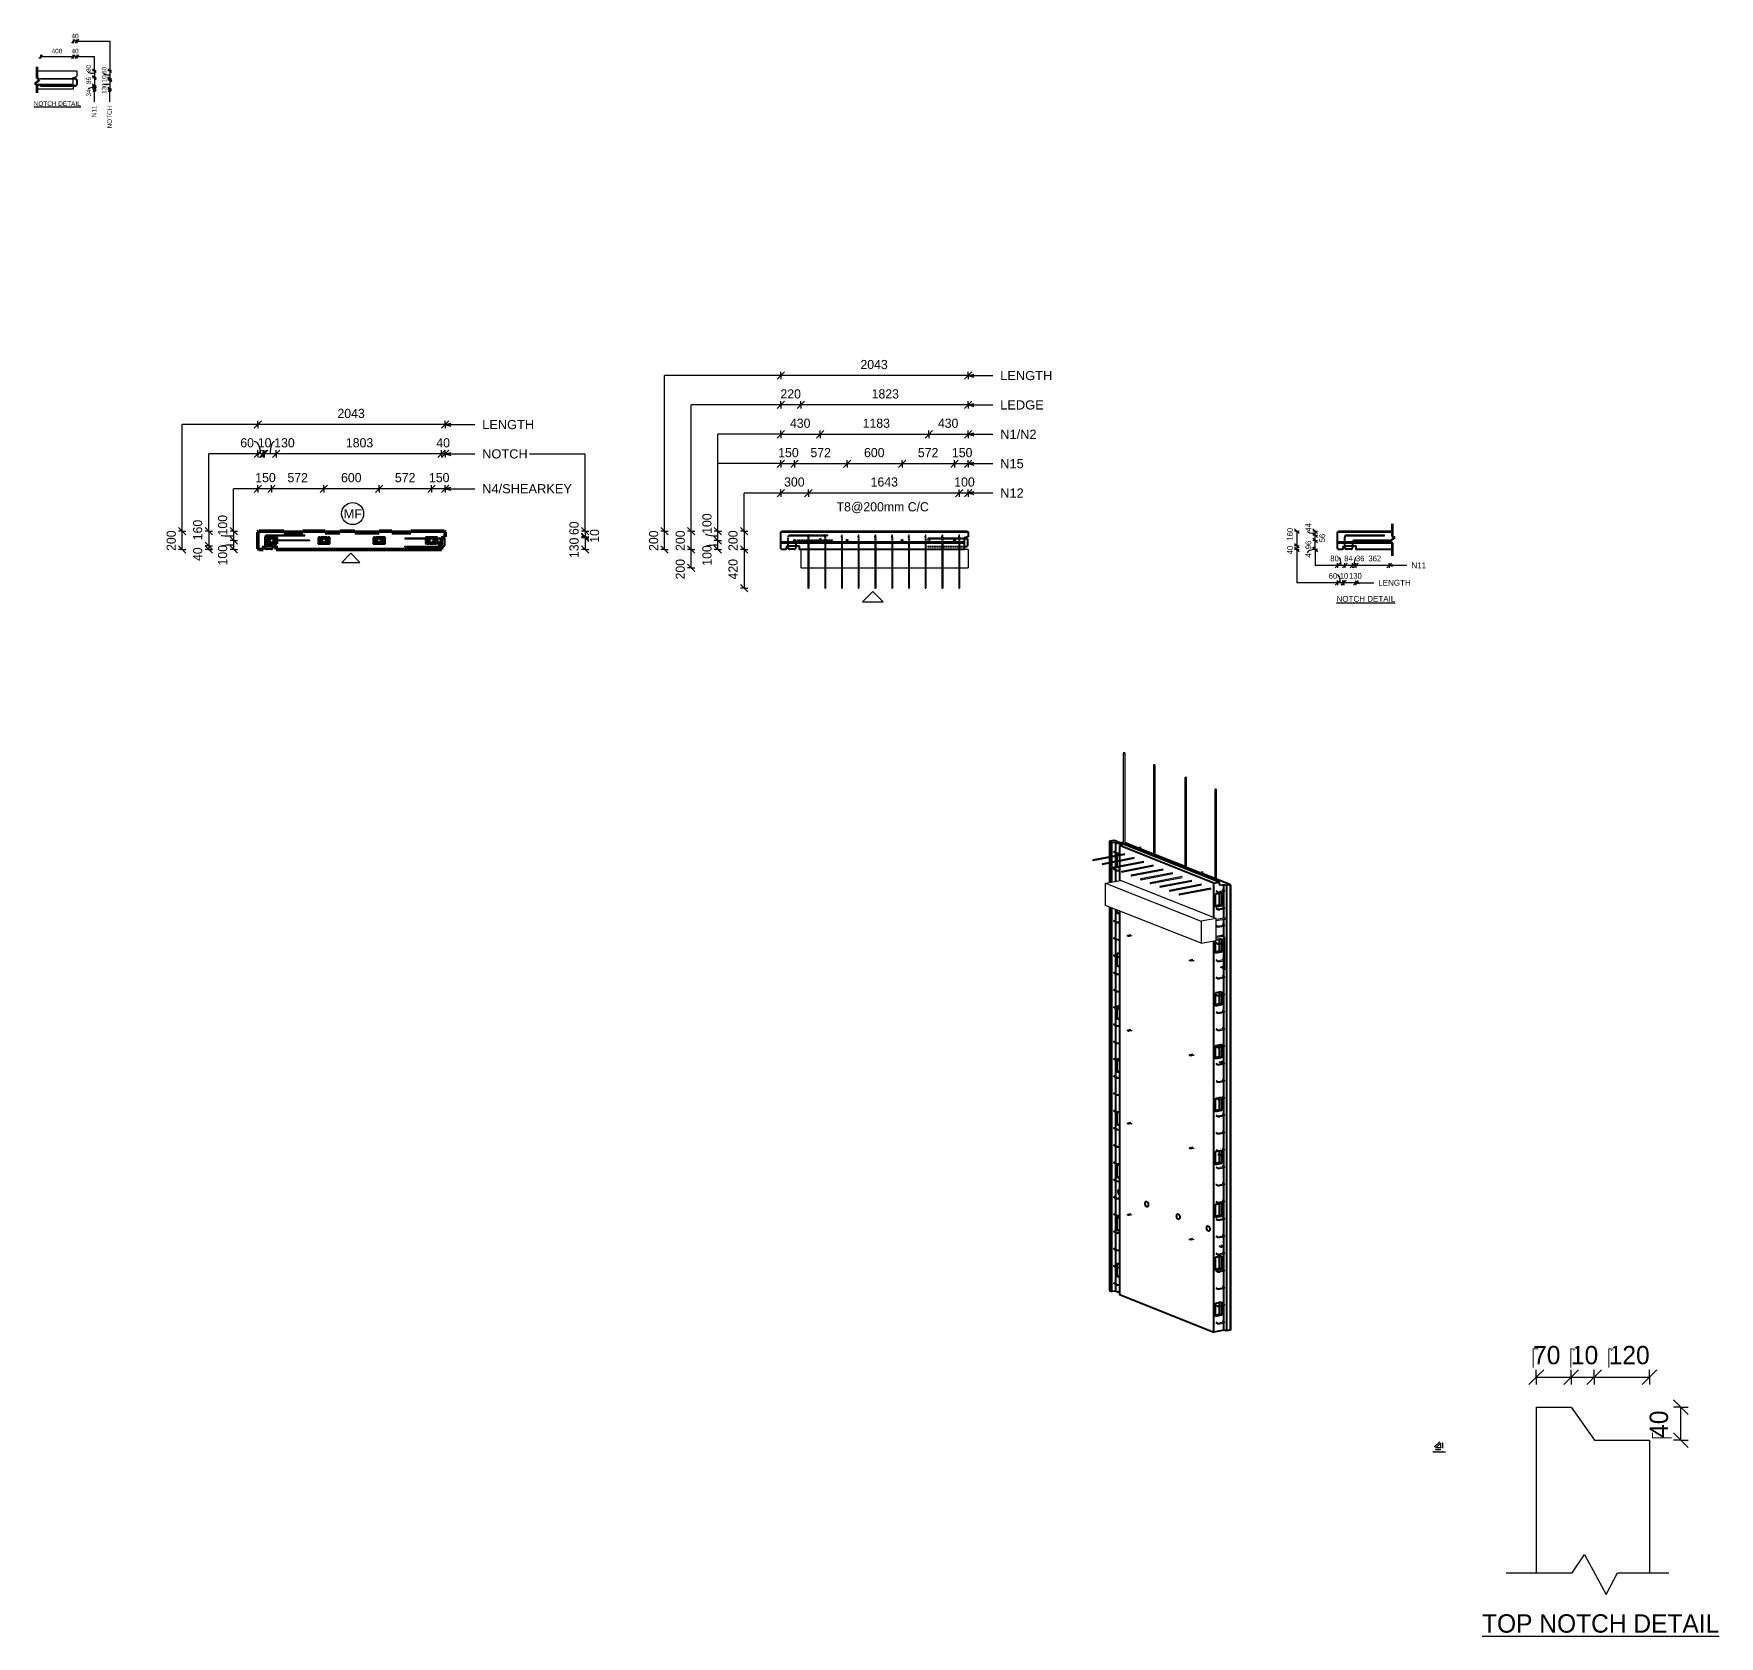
# Model space of a CAD drawing. Header units: millimetres. Extents: x -2992 to 15376, y 1067 to 18539.
import ezdxf

# ---------------------------------------------------------------- set-up
doc = ezdxf.new("R2010")
doc.units = ezdxf.units.MM
doc.linetypes.add('Dash', pattern=[6.36, 3.18, -3.18])
for name, color, linetype, lineweight in [('A-ANNO-DIMS', 211, 'Continuous', 9), ('A-ANNO-DIMS-25', 211, 'Continuous', 9), ('A-ANNO-DIMS-3', 211, 'Continuous', 9), ('A-ANNO-DIMS-40', 211, 'Continuous', 9), ('A-ANNO-DIMS-80', 211, 'Continuous', 9), ('A-DETL', 90, 'Continuous', 18), ('A-DETL-GENF', 92, 'Continuous', 18), ('A-DETL-MEDM', 33, 'Continuous', 35), ('A-DETL-THIN', 151, 'Continuous', 18), ('A-GENM', 13, 'Continuous', 18), ('A-WALL', 113, 'Continuous', 25), ('A-WALL-HDLN', 110, 'Dash', 25), ('G-ANNO-TEXT', 231, 'Continuous', 9), ('S-BEAM', 12, 'Continuous', 18), ('S-BEAM-HDLN', 1, 'Dash', 18), ('S-RBAR', 171, 'Continuous', 18)]:
    doc.layers.add(name, color=color, linetype=linetype, lineweight=lineweight)
doc.styles.add('Arial', font='arial.ttf', dxfattribs={"height": 50})
doc.styles.add('Arial_1', font='arial.ttf', dxfattribs={"height": 100})
doc.styles.add('Arial_2', font='arial.ttf', dxfattribs={"height": 62.5})
doc.styles.add('Arial_3', font='arial.ttf', dxfattribs={"height": 7.5})
doc.styles.add('Nirmala UI Semilight', font='NirmalaS.ttf', dxfattribs={"height": 50})
doc.styles.add('Nirmala UI Semilight_1', font='NirmalaS.ttf', dxfattribs={"height": 100})
doc.styles.add('Nirmala UI Semilight_2', font='NirmalaS.ttf', dxfattribs={"height": 62.5})
doc.styles.add('Nirmala UI Semilight_3', font='NirmalaS.ttf', dxfattribs={"height": 7.5})
doc.styles.add('Nirmala UI Semilight_4', font='NirmalaS.ttf', dxfattribs={"height": 200})
doc.styles.add('Nirmala UI Semilight_5', font='NirmalaS.ttf', dxfattribs={"height": 200})
doc.dimstyles.new('Arrow_Filled_-_2_5_NI_UI', dxfattribs={"dimscale": 304.8, "dimtxt": 104.736395, "dimasz": 0.262467, "dimexe": 0.131234, "dimexo": 0.0625, "dimgap": 0.131234, "dimtad": 1, "dimdec": 4, "dimzin": 0, "dimdsep": 46, "dimtxsty": 'Nirmala UI Semilight_1', "dimblk1": 'OBLIQUE', "dimblk2": 'OBLIQUE', "dimsah": 1, "dimcen": 0.09, "dimazin": 0, "dimtfac": 1, "dimtdec": 4, "dimtix": 1, "dimtmove": 0, "dimatfit": 3, "dimfxl": 0.131234, "dimfxlon": 1, "dimtvp": 1, "dimtolj": 1, "dimtzin": 0, "dimarcsym": 2})
doc.dimstyles.new('Arrow_Filled_-_2_5_NI_UI_1', dxfattribs={"dimscale": 304.8, "dimtxt": 104.736395, "dimasz": 0.262467, "dimexe": 0.131234, "dimexo": 0.0625, "dimgap": 0.131234, "dimtad": 1, "dimdec": 4, "dimzin": 0, "dimdsep": 46, "dimtxsty": 'Nirmala UI Semilight_1', "dimblk1": 'OBLIQUE', "dimblk2": 'OBLIQUE', "dimsah": 1, "dimcen": 0.09, "dimazin": 0, "dimtfac": 1, "dimtdec": 4, "dimtix": 1, "dimtmove": 1, "dimatfit": 3, "dimfxl": 0.131234, "dimfxlon": 1, "dimtvp": 1, "dimtolj": 1, "dimtzin": 0, "dimarcsym": 2})
doc.dimstyles.new('Arrow_Filled_-_2_5_NI_UI_2', dxfattribs={"dimscale": 304.8, "dimtxt": 104.736395, "dimasz": 0.262467, "dimexe": 0.131234, "dimexo": 0.0625, "dimgap": 0.131234, "dimtad": 1, "dimdec": 4, "dimzin": 0, "dimdsep": 46, "dimtxsty": 'Nirmala UI Semilight_1', "dimblk1": 'OBLIQUE', "dimblk2": 'OBLIQUE', "dimsah": 1, "dimcen": 0.09, "dimazin": 0, "dimtfac": 1, "dimtdec": 4, "dimtix": 1, "dimtmove": 2, "dimatfit": 3, "dimfxl": 0.131234, "dimfxlon": 1, "dimtvp": 1, "dimtolj": 1, "dimtzin": 0, "dimarcsym": 2})
doc.dimstyles.new('Arrow_Filled_-_2_5_NI_UI_3', dxfattribs={"dimscale": 304.8, "dimtxt": 65.460247, "dimasz": 0.164042, "dimexe": 0.082021, "dimexo": 0.0625, "dimgap": 0.082021, "dimtad": 1, "dimdec": 4, "dimzin": 0, "dimdsep": 46, "dimtxsty": 'Nirmala UI Semilight_2', "dimblk1": 'OBLIQUE', "dimblk2": 'OBLIQUE', "dimsah": 1, "dimcen": 0.09, "dimazin": 0, "dimtfac": 1, "dimtdec": 4, "dimtix": 1, "dimtmove": 2, "dimatfit": 3, "dimfxl": 0.082021, "dimfxlon": 1, "dimtvp": 1, "dimtolj": 1, "dimtzin": 0, "dimarcsym": 2})
doc.dimstyles.new('Arrow_Filled_-_2_5_NI_UI_4', dxfattribs={"dimscale": 304.8, "dimtxt": 65.460247, "dimasz": 0.164042, "dimexe": 0.082021, "dimexo": 0.0625, "dimgap": 0.082021, "dimtad": 1, "dimdec": 4, "dimzin": 0, "dimdsep": 46, "dimtxsty": 'Nirmala UI Semilight_2', "dimblk1": 'OBLIQUE', "dimblk2": 'OBLIQUE', "dimsah": 1, "dimcen": 0.09, "dimazin": 0, "dimtfac": 1, "dimtdec": 4, "dimtix": 1, "dimtmove": 0, "dimatfit": 3, "dimfxl": 0.082021, "dimfxlon": 1, "dimtvp": 1, "dimtolj": 1, "dimtzin": 0, "dimarcsym": 2})
doc.dimstyles.new('Arrow_Filled_-_2_5_NI_UI_5', dxfattribs={"dimscale": 304.8, "dimtxt": 65.460247, "dimasz": 0.164042, "dimexe": 0.082021, "dimexo": 0.0625, "dimgap": 0.082021, "dimtad": 1, "dimdec": 4, "dimzin": 0, "dimdsep": 46, "dimtxsty": 'Nirmala UI Semilight_2', "dimblk1": 'OBLIQUE', "dimblk2": 'OBLIQUE', "dimsah": 1, "dimcen": 0.09, "dimazin": 0, "dimtfac": 1, "dimtdec": 4, "dimtix": 1, "dimtmove": 1, "dimatfit": 3, "dimfxl": 0.082021, "dimfxlon": 1, "dimtvp": 1, "dimtolj": 1, "dimtzin": 0, "dimarcsym": 2})
doc.dimstyles.new('Arrow_Filled_-_2_5_NI_UI_6', dxfattribs={"dimscale": 304.8, "dimtxt": 7.85523, "dimasz": 0.019685, "dimexe": 0.009843, "dimexo": 0.0625, "dimgap": 0.009843, "dimtad": 1, "dimdec": 4, "dimzin": 0, "dimdsep": 46, "dimtxsty": 'Nirmala UI Semilight_3', "dimblk1": 'OBLIQUE', "dimblk2": 'OBLIQUE', "dimsah": 1, "dimcen": 0.09, "dimazin": 0, "dimtfac": 1, "dimtdec": 4, "dimtix": 1, "dimtmove": 0, "dimatfit": 3, "dimfxl": 0.009843, "dimfxlon": 1, "dimtvp": 1, "dimtolj": 1, "dimtzin": 0, "dimarcsym": 2})
doc.dimstyles.new('Arrow_Filled_-_2_5_NI_UI_7', dxfattribs={"dimscale": 304.8, "dimtxt": 209.472789, "dimasz": 0.524934, "dimexe": 0.262467, "dimexo": 0.0625, "dimgap": 0.262467, "dimtad": 1, "dimdec": 4, "dimzin": 0, "dimdsep": 46, "dimtxsty": 'Nirmala UI Semilight_4', "dimblk1": 'OBLIQUE', "dimblk2": 'OBLIQUE', "dimsah": 1, "dimcen": 0.09, "dimazin": 0, "dimtfac": 1, "dimtdec": 4, "dimtix": 1, "dimtmove": 2, "dimatfit": 3, "dimfxl": 0.262467, "dimfxlon": 1, "dimtvp": 1, "dimtolj": 1, "dimtzin": 0, "dimarcsym": 2})
doc.dimstyles.new('Arrow_Filled_-_2_5_NI_UI_8', dxfattribs={"dimscale": 304.8, "dimtxt": 209.472789, "dimasz": 0.524934, "dimexe": 0.262467, "dimexo": 0.0625, "dimgap": 0.262467, "dimtad": 1, "dimdec": 4, "dimzin": 0, "dimdsep": 46, "dimtxsty": 'Nirmala UI Semilight_4', "dimblk1": 'OBLIQUE', "dimblk2": 'OBLIQUE', "dimsah": 1, "dimcen": 0.09, "dimazin": 0, "dimtfac": 1, "dimtdec": 4, "dimtix": 1, "dimtmove": 0, "dimatfit": 3, "dimfxl": 0.262467, "dimfxlon": 1, "dimtvp": 1, "dimtolj": 1, "dimtzin": 0, "dimarcsym": 2})

msp = doc.modelspace()

# ---------------------------------------------------------------- texts
at = {"layer": 'G-ANNO-TEXT', "color": 7, "attachment_point": 1}
for s, insert, char_height, width, style in [('400', (-2796.32511, 18374.43991), 50, 136.286875, 'Nirmala UI Semilight'), ('40', (-2579.75821, 18537.9943), 50, 91.392375, 'Nirmala UI Semilight'), ('40', (-2579.75821, 18374.43991), 50, 91.392375, 'Nirmala UI Semilight'), ('\\LNOTCH DETAIL', (-2992.11885, 17801.32875), 50, 622.1095, 'Arial'), ('LENGTH', (7540.16402, 14861.62882), 100, 686.2445, 'Arial_1'), ('LEDGE', (7540.16402, 14541.62882), 100, 570.8015, 'Arial_1'), ('LENGTH', (1894.64696, 14327.80833), 100, 686.2445, 'Arial_1'), ('N1/N2', (7540.16402, 14221.62882), 100, 477.80575, 'Arial_1'), ('NOTCH', (1894.64696, 14007.80833), 100, 602.869, 'Arial_1'), ('N15', (7540.16402, 13901.62882), 100, 307.848, 'Arial_1'), ('N4/SHEARKEY', (1894.64696, 13628.04378), 100, 1180.084, 'Arial_1'), ('N12', (7540.16402, 13581.62882), 100, 307.848, 'Arial_1'), ('MF', (385.05098, 13355.17751), 100, 240.50625, 'Arial_1'), ('N11', (12021.51999, 12774.15159), 62.5, 192.405, 'Arial_2'), ('LENGTH', (11659.51999, 12584.40204), 62.5, 428.9028125, 'Arial_2'), ('\\LNOTCH DETAIL', (11204.69882, 12408.85664), 62.5, 777.636875, 'Arial_2'), ('\\LTYPICAL CHAMFER DETAIL', (12253.30305, 3087.48198), 7.5, 166.9113375, 'Arial_3'), ('\\LTOP NOTCH DETAIL', (12790.21367, 1307.16895), 200, 2975.864, 'Nirmala UI Semilight_5')]:
    msp.add_mtext(s, dxfattribs=dict(at, insert=insert, char_height=char_height, width=width, style=style))
at = {"layer": 'G-ANNO-TEXT', "color": 7, "char_height": 50, "attachment_point": 1, "rotation": 90}
for s, insert, width, style in [('80', (-2418.18296, 18120.89979), 89.789, 'Nirmala UI Semilight'), ('86', (-2418.18296, 17989.83049), 89.789, 'Nirmala UI Semilight'), ('60', (-2249.84015, 18100.51088), 89.789, 'Nirmala UI Semilight'), ('10', (-2249.84015, 18008.05743), 76.962, 'Nirmala UI Semilight'), ('34', (-2418.18296, 17854.64001), 91.392375, 'Nirmala UI Semilight'), ('130', (-2249.84015, 17881.70469), 121.8565, 'Nirmala UI Semilight'), ('N11', (-2358.95158, 17627.56958), 153.924, 'Arial'), ('NOTCH', (-2190.60877, 17505.96958), 301.4345, 'Arial')]:
    msp.add_mtext(s, dxfattribs=dict(at, insert=insert, width=width, style=style))

# ---------------------------------------------------------------- blocks, each defined once
blk = doc.blocks.new('RR spread anchor face based - RR-SA-4_0-180-1726831-Elevation Top1')
at = {"layer": 'A-GENM'}
for p, q in [((-17711, 13031), (-17711, 13034)), ((-17711, 13034), (-17699, 13034)), ((-17711, 12996), (-17711, 13031)), ((-17711, 13031), (-17699, 13031)), ((-17711, 12994), (-17711, 12996)), ((-17711, 12996), (-17699, 12996)), ((-17699, 12994), (-17711, 12994)), ((-17699, 13034), (-17699, 13031)), ((-17699, 13031), (-17699, 12996)), ((-17699, 12996), (-17699, 12994))]:
    blk.add_line(p, q, dxfattribs=at)
blk = doc.blocks.new('M_Rectangular Corbel - M_Rectangular Corbel-1563094-Elevation Top1')
at = {"layer": 'S-BEAM'}
for p, q in [((-17915, 12714), (-17915, 12914)), ((-16093, 12914), (-16133, 12914)), ((-16093, 12914), (-16093, 12714)), ((-17915, 12714), (-17839, 12714)), ((-17831, 12714), (-17657, 12714)), ((-17649, 12714), (-17474, 12714)), ((-17466, 12714), (-17292, 12714)), ((-17284, 12714), (-17109, 12714)), ((-17101, 12714), (-16927, 12714)), ((-16919, 12714), (-16744, 12714)), ((-16736, 12714), (-16562, 12714)), ((-16554, 12714), (-16379, 12714)), ((-16371, 12714), (-16197, 12714)), ((-16189, 12714), (-16093, 12714))]:
    blk.add_line(p, q, dxfattribs=at)
at = {"layer": 'S-BEAM-HDLN'}
for p, q in [((-17839, 12714), (-17831, 12714)), ((-17657, 12714), (-17649, 12714)), ((-17474, 12714), (-17466, 12714)), ((-17292, 12714), (-17284, 12714)), ((-17109, 12714), (-17101, 12714)), ((-16927, 12714), (-16919, 12714)), ((-16744, 12714), (-16736, 12714)), ((-16562, 12714), (-16554, 12714)), ((-16379, 12714), (-16371, 12714)), ((-16197, 12714), (-16189, 12714))]:
    blk.add_line(p, q, dxfattribs=at)
blk = doc.blocks.new('M_Rectangular Corbel - M_Rectangular Corbel-1563094-3D Ortho')
at = {"layer": 'S-BEAM'}
for p, q in [((177, 9277), (341, 9308)), ((177, 9036), (177, 9277)), ((177, 9277), (1220, 8862)), ((1384, 8894), (341, 9308)), ((1220, 8622), (177, 9036)), ((1384, 8894), (1220, 8862)), ((1220, 8862), (1220, 8622)), ((1384, 8653), (1384, 8894)), ((1220, 8622), (1384, 8653))]:
    blk.add_line(p, q, dxfattribs=at)
blk = doc.blocks.new('Rebar Bar - Part 3195156606-431004-3D Ortho')
at = {"layer": 'S-RBAR'}
blk.add_line((330, 9608), (328, 9607), dxfattribs=at)
blk = doc.blocks.new('Rebar Bar - Part 2227165887-431004-3D Ortho')
at = {"layer": 'S-RBAR'}
for points in [[(299, 9601, 0), (300, 9601, 0), (300, 9601, 0), (301, 9601, 0), (302, 9600, 0), (302, 9600, 0), (303, 9600, 0), (304, 9600, 0), (304, 9600, 0), (305, 9600, 0), (306, 9599, 0), (307, 9599, 0), (307, 9599, 0), (308, 9599, 0), (309, 9599, 0), (310, 9599, 0), (310, 9599, 0), (311, 9599, 0), (312, 9599, 0), (313, 9599, 0), (314, 9599, 0), (315, 9599, 0), (315, 9599, 0), (316, 9599, 0), (317, 9599, 0), (318, 9599, 0), (319, 9599, 0), (320, 9599, 0), (320, 9599, 0), (321, 9599, 0), (322, 9599, 0), (323, 9599, 0), (324, 9599, 0), (325, 9599, 0), (325, 9599, 0), (326, 9599, 0), (327, 9599, 0), (328, 9599, 0), (328, 9599, 0), (329, 9600, 0), (329, 9600, 0)], [(302, 9609, 0), (303, 9609, 0), (303, 9608, 0), (303, 9608, 0), (304, 9608, 0), (304, 9608, 0), (305, 9608, 0), (305, 9608, 0), (306, 9608, 0), (307, 9607, 0), (307, 9607, 0), (308, 9607, 0), (308, 9607, 0), (309, 9607, 0), (310, 9607, 0), (310, 9607, 0), (311, 9607, 0), (312, 9607, 0), (313, 9607, 0), (313, 9607, 0), (314, 9607, 0), (315, 9607, 0), (316, 9607, 0), (316, 9607, 0), (317, 9607, 0), (318, 9607, 0), (319, 9607, 0), (319, 9607, 0), (320, 9607, 0), (321, 9607, 0), (322, 9607, 0), (322, 9607, 0), (323, 9607, 0), (324, 9607, 0), (324, 9607, 0), (325, 9607, 0), (326, 9607, 0), (326, 9607, 0), (327, 9607, 0), (328, 9607, 0), (328, 9607, 0)]]:
    blk.add_polyline3d(points, dxfattribs=at)
blk = doc.blocks.new('Rebar Bar - Part 2603964791-431004-3D Ortho')
at = {"layer": 'S-RBAR'}
for p, q in [((274, 9611), (299, 9601)), ((302, 9609), (277, 9619))]:
    blk.add_line(p, q, dxfattribs=at)
blk = doc.blocks.new('Rebar Bar - Part 2227165887-V1-3D Ortho')
at = {"layer": 'S-RBAR'}
for points in [[(274, 9611, 0), (274, 9611, 0), (273, 9612, 0), (272, 9612, 0), (272, 9612, 0), (271, 9613, 0), (271, 9613, 0), (271, 9613, 0), (270, 9614, 0), (270, 9614, 0), (269, 9615, 0), (269, 9615, 0), (269, 9616, 0), (268, 9616, 0), (268, 9617, 0), (268, 9618, 0), (268, 9619, 0), (268, 9620, 0), (268, 9620, 0), (269, 9621, 0), (269, 9621, 0), (269, 9622, 0), (270, 9622, 0), (270, 9623, 0), (271, 9623, 0), (271, 9624, 0), (272, 9624, 0), (272, 9624, 0), (273, 9624, 0), (273, 9625, 0), (274, 9625, 0), (274, 9625, 0), (275, 9625, 0), (276, 9626, 0), (276, 9626, 0), (277, 9626, 0), (278, 9626, 0), (278, 9626, 0), (279, 9626, 0), (280, 9627, 0), (280, 9627, 0)], [(276, 9619, 0), (276, 9619, 0), (276, 9619, 0), (276, 9619, 0), (276, 9619, 0), (276, 9619, 0), (276, 9619, 0), (277, 9619, 0), (277, 9619, 0), (277, 9619, 0)], [(276, 9617, 0), (276, 9617, 0), (276, 9617, 0), (276, 9617, 0), (276, 9617, 0)], [(279, 9618, 0), (279, 9618, 0), (280, 9618, 0), (280, 9619, 0), (281, 9619, 0), (281, 9619, 0), (281, 9619, 0)]]:
    blk.add_polyline3d(points, dxfattribs=at)
blk = doc.blocks.new('Rebar Bar - Part 1635732910-431004-3D Ortho')
at = {"layer": 'S-RBAR'}
for p, q in [((294, 9629), (280, 9627)), ((281, 9619), (296, 9622))]:
    blk.add_line(p, q, dxfattribs=at)
blk = doc.blocks.new('Rebar Bar - Part 1635732910-V2-3D Ortho')
at = {"layer": 'S-RBAR'}
for p, q in [((294, 8501), (280, 8498)), ((281, 8490), (296, 8493))]:
    blk.add_line(p, q, dxfattribs=at)
blk = doc.blocks.new('Rebar Bar - Part 1635732910-V3-3D Ortho')
at = {"layer": 'S-RBAR'}
for p, q in [((295, 5303), (280, 5300)), ((281, 5292), (296, 5295))]:
    blk.add_line(p, q, dxfattribs=at)
blk = doc.blocks.new('Rebar Bar - Part 3166313199-431004-3D Ortho')
at = {"layer": 'S-RBAR'}
for p, q in [((1380, 9186), (1396, 9179)), ((1399, 9187), (1383, 9193))]:
    blk.add_line(p, q, dxfattribs=at)
blk = doc.blocks.new('Rebar Bar - Part 2227165887-V4-3D Ortho')
at = {"layer": 'S-RBAR'}
for points in [[(1399, 9187, 0), (1400, 9187, 0), (1400, 9186, 0), (1400, 9186, 0), (1401, 9186, 0), (1401, 9186, 0), (1402, 9186, 0), (1402, 9186, 0), (1403, 9186, 0), (1404, 9186, 0), (1404, 9185, 0), (1405, 9185, 0), (1405, 9185, 0), (1406, 9185, 0), (1407, 9185, 0), (1407, 9185, 0), (1408, 9185, 0), (1409, 9185, 0), (1410, 9185, 0), (1410, 9185, 0), (1411, 9185, 0), (1412, 9185, 0), (1413, 9185, 0), (1413, 9185, 0), (1414, 9185, 0), (1415, 9185, 0), (1416, 9185, 0), (1416, 9185, 0), (1417, 9185, 0), (1418, 9185, 0), (1419, 9185, 0), (1419, 9185, 0), (1420, 9185, 0), (1421, 9185, 0), (1421, 9185, 0), (1422, 9185, 0), (1423, 9185, 0), (1423, 9185, 0), (1424, 9185, 0), (1425, 9186, 0), (1425, 9186, 0)], [(1396, 9179, 0), (1397, 9179, 0), (1397, 9179, 0), (1398, 9179, 0), (1399, 9178, 0), (1399, 9178, 0), (1400, 9178, 0), (1401, 9178, 0), (1401, 9178, 0), (1402, 9178, 0), (1403, 9178, 0), (1404, 9177, 0), (1404, 9177, 0), (1405, 9177, 0), (1406, 9177, 0), (1407, 9177, 0), (1407, 9177, 0), (1408, 9177, 0), (1409, 9177, 0), (1410, 9177, 0), (1411, 9177, 0), (1412, 9177, 0), (1412, 9177, 0), (1413, 9177, 0), (1414, 9177, 0), (1415, 9177, 0), (1416, 9177, 0), (1417, 9177, 0), (1417, 9177, 0), (1418, 9177, 0), (1419, 9177, 0), (1420, 9177, 0), (1421, 9177, 0), (1422, 9177, 0), (1422, 9177, 0), (1423, 9177, 0), (1424, 9177, 0), (1425, 9177, 0), (1425, 9178, 0), (1426, 9178, 0), (1426, 9178, 0)]]:
    blk.add_polyline3d(points, dxfattribs=at)
blk = doc.blocks.new('Rebar Bar - Part 3241041724-431004-3D Ortho')
at = {"layer": 'S-RBAR'}
for p, q in [((1463, 9193), (1425, 9186)), ((1426, 9178), (1464, 9185))]:
    blk.add_line(p, q, dxfattribs=at)
blk = doc.blocks.new('Rebar Bar - Part 2227165887-V5-3D Ortho')
at = {"layer": 'S-RBAR'}
for points in [[(1468, 9195, 0), (1468, 9195, 0), (1468, 9195, 0), (1468, 9195, 0), (1468, 9195, 0), (1468, 9194, 0), (1468, 9194, 0), (1467, 9194, 0), (1467, 9194, 0), (1467, 9194, 0), (1466, 9194, 0), (1466, 9194, 0), (1465, 9194, 0), (1465, 9193, 0), (1464, 9193, 0), (1464, 9193, 0), (1463, 9193, 0), (1463, 9193, 0), (1463, 9193, 0)], [(1470, 9200, 0), (1470, 9200, 0), (1471, 9200, 0), (1471, 9200, 0), (1472, 9199, 0), (1472, 9199, 0), (1473, 9199, 0), (1473, 9198, 0), (1474, 9198, 0), (1474, 9198, 0), (1475, 9197, 0), (1475, 9197, 0), (1475, 9196, 0), (1476, 9195, 0), (1476, 9194, 0), (1476, 9194, 0), (1476, 9193, 0), (1476, 9192, 0), (1476, 9191, 0), (1475, 9191, 0), (1475, 9190, 0), (1474, 9190, 0), (1474, 9189, 0), (1474, 9189, 0), (1473, 9188, 0), (1473, 9188, 0), (1472, 9188, 0), (1472, 9187, 0), (1471, 9187, 0), (1471, 9187, 0), (1470, 9187, 0), (1470, 9187, 0), (1469, 9186, 0), (1468, 9186, 0), (1468, 9186, 0), (1467, 9186, 0), (1466, 9186, 0), (1466, 9185, 0), (1465, 9185, 0), (1464, 9185, 0), (1464, 9185, 0)], [(1468, 9192, 0), (1468, 9192, 0), (1468, 9192, 0), (1468, 9192, 0), (1468, 9193, 0)]]:
    blk.add_polyline3d(points, dxfattribs=at)
blk = doc.blocks.new('Rebar Bar - Part 3131074535-431004-3D Ortho')
at = {"layer": 'S-RBAR'}
for p, q in [((1450, 9200), (1465, 9194)), ((1470, 9200), (1453, 9207))]:
    blk.add_line(p, q, dxfattribs=at)
blk = doc.blocks.new('Rebar Bar - Part 3131074535-V6-3D Ortho')
at = {"layer": 'S-RBAR'}
for p, q in [((1450, 9012), (1465, 9006)), ((1470, 9012), (1453, 9019))]:
    blk.add_line(p, q, dxfattribs=at)
blk = doc.blocks.new('Rebar Bar - Part 3166313199-V7-3D Ortho')
at = {"layer": 'S-RBAR'}
for p, q in [((1399, 8811), (1384, 8817)), ((1384, 8808), (1396, 8803))]:
    blk.add_line(p, q, dxfattribs=at)
blk = doc.blocks.new('Rebar Bar - Part 3166313199-V8-3D Ortho')
at = {"layer": 'S-RBAR'}
for p, q in [((1399, 8622), (1377, 8631)), ((1377, 8623), (1396, 8615))]:
    blk.add_line(p, q, dxfattribs=at)
blk = doc.blocks.new('Rebar Bar - Part 2227165887-V9-3D Ortho')
at = {"layer": 'S-RBAR'}
for points in [[(1468, 8254, 0), (1468, 8254, 0), (1468, 8254, 0), (1468, 8254, 0), (1468, 8254, 0), (1468, 8254, 0), (1468, 8254, 0), (1467, 8254, 0), (1467, 8254, 0), (1467, 8253, 0), (1466, 8253, 0), (1466, 8253, 0), (1465, 8253, 0), (1465, 8253, 0), (1464, 8253, 0), (1464, 8253, 0), (1463, 8252, 0), (1463, 8252, 0), (1463, 8252, 0)], [(1470, 8260, 0), (1470, 8260, 0), (1471, 8259, 0), (1471, 8259, 0), (1472, 8259, 0), (1472, 8259, 0), (1473, 8258, 0), (1473, 8258, 0), (1474, 8257, 0), (1474, 8257, 0), (1475, 8257, 0), (1475, 8256, 0), (1475, 8255, 0), (1476, 8255, 0), (1476, 8254, 0), (1476, 8253, 0), (1476, 8252, 0), (1476, 8252, 0), (1476, 8251, 0), (1475, 8250, 0), (1475, 8250, 0), (1474, 8249, 0), (1474, 8249, 0), (1474, 8248, 0), (1473, 8248, 0), (1473, 8248, 0), (1472, 8247, 0), (1472, 8247, 0), (1471, 8247, 0), (1471, 8246, 0), (1470, 8246, 0), (1470, 8246, 0), (1469, 8246, 0), (1468, 8246, 0), (1468, 8245, 0), (1467, 8245, 0), (1466, 8245, 0), (1466, 8245, 0), (1465, 8245, 0), (1464, 8245, 0), (1464, 8244, 0)], [(1468, 8252, 0), (1468, 8252, 0), (1468, 8252, 0), (1468, 8252, 0), (1468, 8252, 0)]]:
    blk.add_polyline3d(points, dxfattribs=at)
blk = doc.blocks.new('Rebar Bar - Part 3131074535-V10-3D Ortho')
at = {"layer": 'S-RBAR'}
for p, q in [((1455, 7317), (1465, 7313)), ((1470, 7319), (1465, 7321))]:
    blk.add_line(p, q, dxfattribs=at)
blk = doc.blocks.new('Rebar Bar - Part 3166313199-V11-3D Ortho')
at = {"layer": 'S-RBAR'}
for p, q in [((1378, 6929), (1396, 6922)), ((1399, 6929), (1383, 6936))]:
    blk.add_line(p, q, dxfattribs=at)
blk = doc.blocks.new('Rebar Bar - Part 3166313199-V12-3D Ortho')
at = {"layer": 'S-RBAR'}
for p, q in [((1380, 5988), (1396, 5981)), ((1399, 5989), (1382, 5996))]:
    blk.add_line(p, q, dxfattribs=at)
blk = doc.blocks.new('RR spread anchor face based - RR-SA-4_0-180-1726831-3D Ortho')
at = {"layer": 'A-GENM'}
for p, q in [((523, 9661), (525, 9666)), ((523, 9645), (523, 9661)), ((530, 9658), (523, 9661)), ((525, 9666), (554, 9672)), ((525, 9666), (532, 9664)), ((532, 9664), (530, 9658)), ((530, 9658), (530, 9642)), ((561, 9669), (532, 9664)), ((539, 9640), (539, 9644)), ((539, 9638), (539, 9640)), ((547, 9645), (547, 9649)), ((554, 9672), (561, 9669)), ((554, 9646), (554, 9643)), ((563, 9665), (561, 9669)), ((563, 9629), (563, 9665))]:
    blk.add_line(p, q, dxfattribs=at)
for points in [[(539, 9644, 0), (539, 9646, 0), (540, 9648, 0), (541, 9650, 0), (543, 9652, 0), (545, 9653, 0), (547, 9654, 0), (548, 9654, 0), (550, 9653, 0), (552, 9652, 0), (553, 9650, 0), (554, 9649, 0), (554, 9646, 0)], [(543, 9637, 0), (545, 9639, 0), (546, 9641, 0), (547, 9643, 0), (547, 9645, 0)], [(547, 9649, 0), (547, 9651, 0), (546, 9653, 0)], [(554, 9643, 0), (554, 9640, 0), (553, 9638, 0), (552, 9636, 0), (550, 9634, 0)]]:
    blk.add_polyline3d(points, dxfattribs=at)
blk = doc.blocks.new('Rebar Bar - Part 1814174108-431004-3D Ortho')
at = {"layer": 'S-RBAR'}
for p, q in [((700, 10565), (700, 9574)), ((720, 9566), (720, 10565))]:
    blk.add_line(p, q, dxfattribs=at)
for points in [[(718, 10566, 0), (716, 10567, 0), (714, 10567, 0), (712, 10567, 0), (709, 10568, 0), (706, 10567, 0), (704, 10567, 0), (702, 10567, 0), (701, 10566, 0), (700, 10565, 0), (700, 10565, 0), (700, 10564, 0), (702, 10563, 0)], [(702, 10563, 0), (703, 10563, 0), (706, 10562, 0), (708, 10562, 0), (711, 10562, 0), (713, 10562, 0), (716, 10562, 0), (718, 10563, 0), (719, 10564, 0), (720, 10564, 0), (720, 10565, 0), (719, 10566, 0), (718, 10566, 0)]]:
    blk.add_polyline3d(points, dxfattribs=at)
blk = doc.blocks.new('RR spread anchor face based - RR-SA-2_5-250-1726823-3D Ortho')
at = {"layer": 'A-GENM'}
for p, q in [((1431, 8369), (1452, 8360)), ((1452, 8350), (1431, 8359)), ((1453, 8364), (1449, 8365)), ((1452, 8360), (1457, 8359)), ((1452, 8350), (1452, 8360)), ((1457, 8350), (1452, 8350)), ((1477, 8365), (1455, 8373)), ((1457, 8359), (1477, 8363)), ((1457, 8359), (1457, 8350)), ((1477, 8354), (1457, 8350)), ((1461, 8367), (1464, 8366)), ((1477, 8363), (1477, 8365)), ((1477, 8363), (1477, 8354))]:
    blk.add_line(p, q, dxfattribs=at)
for points in [[(1448, 8367, 0), (1448, 8367, 0), (1449, 8367, 0), (1451, 8368, 0), (1452, 8368, 0), (1454, 8368, 0), (1456, 8368, 0), (1458, 8368, 0), (1459, 8368, 0), (1461, 8367, 0)], [(1449, 8365, 0), (1448, 8366, 0), (1448, 8366, 0)], [(1464, 8366, 0), (1465, 8365, 0), (1465, 8365, 0), (1465, 8364, 0), (1465, 8364, 0), (1464, 8364, 0), (1462, 8363, 0), (1461, 8363, 0), (1459, 8363, 0), (1457, 8363, 0), (1455, 8363, 0), (1454, 8363, 0), (1453, 8364, 0)]]:
    blk.add_polyline3d(points, dxfattribs=at)
blk = doc.blocks.new('RR spread anchor face based - RR-SA-2_5-250-V13-3D Ortho')
at = {"layer": 'A-GENM'}
for p, q in [((1404, 6326), (1440, 6311)), ((1440, 6302), (1404, 6316)), ((1411, 6326), (1410, 6327)), ((1415, 6325), (1411, 6326)), ((1425, 6328), (1426, 6327)), ((1440, 6315), (1437, 6316)), ((1440, 6311), (1445, 6311)), ((1440, 6302), (1440, 6311)), ((1445, 6301), (1440, 6302)), ((1464, 6316), (1443, 6325)), ((1445, 6311), (1465, 6315)), ((1445, 6311), (1445, 6301)), ((1465, 6305), (1445, 6301)), ((1448, 6319), (1452, 6317)), ((1465, 6315), (1464, 6316)), ((1465, 6315), (1465, 6305))]:
    blk.add_line(p, q, dxfattribs=at)
for points in [[(1426, 6327, 0), (1427, 6327, 0), (1427, 6326, 0), (1427, 6326, 0), (1427, 6325, 0), (1426, 6325, 0), (1425, 6325, 0), (1423, 6324, 0), (1421, 6324, 0), (1419, 6324, 0), (1418, 6324, 0), (1416, 6325, 0), (1415, 6325, 0)], [(1436, 6318, 0), (1436, 6318, 0), (1437, 6319, 0), (1439, 6319, 0), (1440, 6319, 0), (1442, 6319, 0), (1444, 6319, 0), (1445, 6319, 0), (1447, 6319, 0), (1448, 6319, 0)], [(1437, 6316, 0), (1436, 6317, 0), (1436, 6317, 0)], [(1452, 6317, 0), (1453, 6317, 0), (1453, 6316, 0), (1453, 6316, 0), (1452, 6315, 0), (1451, 6315, 0), (1450, 6314, 0), (1448, 6314, 0), (1447, 6314, 0), (1445, 6314, 0), (1443, 6314, 0), (1441, 6315, 0), (1440, 6315, 0)]]:
    blk.add_polyline3d(points, dxfattribs=at)
blk = doc.blocks.new('RR spread anchor face based - RR-SA-1_4-160-1726851-3D Ortho')
at = {"layer": 'A-GENM'}
for p, q in [((420, 8708), (417, 8707)), ((417, 8707), (431, 8701)), ((417, 8701), (417, 8707)), ((431, 8695), (417, 8701)), ((453, 8714), (420, 8708)), ((431, 8701), (437, 8701)), ((431, 8695), (431, 8701)), ((437, 8696), (431, 8695)), ((433, 8708), (438, 8709)), ((437, 8701), (470, 8708)), ((470, 8702), (437, 8696)), ((437, 8701), (437, 8696)), ((446, 8706), (441, 8705))]:
    blk.add_line(p, q, dxfattribs=at)
for points in [[(441, 8705, 0), (439, 8705, 0), (437, 8704, 0), (436, 8704, 0), (434, 8705, 0), (432, 8705, 0), (431, 8705, 0), (430, 8706, 0), (430, 8706, 0), (430, 8707, 0), (431, 8707, 0), (432, 8708, 0), (433, 8708, 0)], [(438, 8709, 0), (439, 8709, 0), (441, 8709, 0), (443, 8709, 0), (445, 8709, 0), (446, 8709, 0), (448, 8708, 0), (448, 8708, 0), (449, 8708, 0), (449, 8707, 0), (448, 8707, 0), (447, 8706, 0), (446, 8706, 0)]]:
    blk.add_polyline3d(points, dxfattribs=at)
blk = doc.blocks.new('RR spread anchor face based - RR-SA-1_4-160-V14-3D Ortho')
at = {"layer": 'A-GENM'}
for p, q in [((420, 5667), (417, 5666)), ((417, 5666), (431, 5660)), ((417, 5660), (417, 5666)), ((431, 5655), (417, 5660)), ((453, 5674), (420, 5667)), ((431, 5660), (437, 5661)), ((431, 5655), (431, 5660)), ((437, 5655), (431, 5655)), ((433, 5667), (438, 5668)), ((437, 5661), (470, 5667)), ((470, 5661), (437, 5655)), ((437, 5661), (437, 5655)), ((446, 5665), (441, 5664))]:
    blk.add_line(p, q, dxfattribs=at)
for points in [[(441, 5664, 0), (439, 5664, 0), (437, 5664, 0), (436, 5664, 0), (434, 5664, 0), (432, 5664, 0), (431, 5665, 0), (430, 5665, 0), (430, 5666, 0), (430, 5666, 0), (431, 5667, 0), (432, 5667, 0), (433, 5667, 0)], [(438, 5668, 0), (439, 5669, 0), (441, 5669, 0), (443, 5669, 0), (445, 5668, 0), (446, 5668, 0), (448, 5668, 0), (448, 5667, 0), (449, 5667, 0), (449, 5666, 0), (448, 5666, 0), (447, 5665, 0), (446, 5665, 0)]]:
    blk.add_polyline3d(points, dxfattribs=at)
blk = doc.blocks.new('Rebar Bar - Part 864883769-431004-3D Ortho')
at = {"layer": 'S-RBAR'}
for p, q in [((1327, 9224), (981, 9157)), ((983, 9149), (1329, 9216))]:
    blk.add_line(p, q, dxfattribs=at)
for points in [[(984, 9152, 0), (984, 9153, 0), (984, 9154, 0), (984, 9155, 0), (983, 9156, 0), (983, 9157, 0), (982, 9157, 0), (981, 9157, 0), (981, 9157, 0), (980, 9157, 0), (980, 9156, 0), (980, 9155, 0), (980, 9154, 0)], [(980, 9154, 0), (980, 9153, 0), (980, 9152, 0), (980, 9151, 0), (981, 9150, 0), (981, 9150, 0), (982, 9149, 0), (983, 9149, 0), (983, 9149, 0), (984, 9150, 0), (984, 9151, 0), (984, 9151, 0), (984, 9152, 0)]]:
    blk.add_polyline3d(points, dxfattribs=at)
blk = doc.blocks.new('Rebar Bar - Part 864883769-V15-3D Ortho')
at = {"layer": 'S-RBAR'}
for p, q in [((1223, 9266), (877, 9199)), ((878, 9191), (1224, 9258))]:
    blk.add_line(p, q, dxfattribs=at)
for points in [[(880, 9194, 0), (880, 9195, 0), (880, 9196, 0), (879, 9197, 0), (879, 9198, 0), (878, 9198, 0), (878, 9199, 0), (877, 9199, 0), (876, 9199, 0), (876, 9198, 0), (876, 9197, 0), (875, 9197, 0), (875, 9196, 0)], [(875, 9196, 0), (875, 9195, 0), (876, 9194, 0), (876, 9193, 0), (876, 9192, 0), (877, 9191, 0), (878, 9191, 0), (878, 9191, 0), (879, 9191, 0), (879, 9191, 0), (880, 9192, 0), (880, 9193, 0), (880, 9194, 0)]]:
    blk.add_polyline3d(points, dxfattribs=at)
blk = doc.blocks.new('Rebar Bar - Part 1026889929-431004-3D Ortho')
at = {"layer": 'S-RBAR'}
for p, q in [((373, 10695), (373, 9704)), ((393, 9696), (393, 10695))]:
    blk.add_line(p, q, dxfattribs=at)
for points in [[(391, 10696, 0), (389, 10697, 0), (387, 10697, 0), (385, 10698, 0), (382, 10698, 0), (380, 10697, 0), (377, 10697, 0), (375, 10697, 0), (374, 10696, 0), (373, 10695, 0), (373, 10695, 0), (374, 10694, 0), (375, 10693, 0)], [(375, 10693, 0), (376, 10693, 0), (379, 10692, 0), (381, 10692, 0), (384, 10692, 0), (386, 10692, 0), (389, 10693, 0), (391, 10693, 0), (392, 10694, 0), (393, 10694, 0), (393, 10695, 0), (392, 10696, 0), (391, 10696, 0)]]:
    blk.add_polyline3d(points, dxfattribs=at)
blk = doc.blocks.new('Rebar Bar - Part 1105687874-431004-3D Ortho')
at = {"layer": 'S-RBAR'}
for p, q in [((1468, 8676), (1468, 8637)), ((1478, 8335), (1478, 8676)), ((1468, 8622), (1468, 8449)), ((1468, 8434), (1468, 8368)), ((1468, 8352), (1468, 8335))]:
    blk.add_line(p, q, dxfattribs=at)
for points in [[(1469, 8334, 0), (1468, 8335, 0), (1468, 8335, 0), (1468, 8335, 0)], [(1478, 8335, 0), (1478, 8334, 0), (1477, 8334, 0), (1476, 8334, 0), (1475, 8334, 0), (1474, 8334, 0), (1472, 8334, 0), (1471, 8334, 0), (1470, 8334, 0), (1469, 8334, 0)]]:
    blk.add_polyline3d(points, dxfattribs=at)
blk = doc.blocks.new('Rebar Bar - Part 684895503-431004-3D Ortho')
at = {"layer": 'S-RBAR'}
for points in [[(1478, 8676, 0), (1478, 8678, 0), (1478, 8679, 0), (1478, 8681, 0), (1478, 8682, 0), (1477, 8684, 0), (1477, 8685, 0), (1477, 8686, 0), (1476, 8688, 0), (1476, 8689, 0), (1476, 8691, 0), (1475, 8692, 0), (1474, 8693, 0), (1474, 8694, 0), (1473, 8696, 0), (1472, 8697, 0), (1472, 8698, 0), (1471, 8699, 0), (1470, 8700, 0), (1469, 8701, 0), (1468, 8702, 0), (1467, 8703, 0), (1466, 8704, 0), (1465, 8705, 0), (1464, 8705, 0), (1462, 8706, 0), (1461, 8707, 0), (1460, 8707, 0), (1459, 8708, 0), (1457, 8708, 0), (1456, 8709, 0), (1455, 8709, 0), (1453, 8709, 0), (1452, 8709, 0), (1451, 8710, 0), (1449, 8710, 0), (1448, 8710, 0), (1447, 8709, 0), (1445, 8709, 0), (1444, 8709, 0), (1443, 8709, 0)], [(1445, 8699, 0), (1446, 8699, 0), (1447, 8699, 0), (1448, 8700, 0), (1449, 8700, 0), (1450, 8700, 0), (1451, 8700, 0), (1452, 8699, 0), (1453, 8699, 0), (1453, 8699, 0), (1454, 8699, 0), (1455, 8699, 0), (1456, 8698, 0), (1457, 8698, 0), (1457, 8698, 0), (1458, 8697, 0), (1459, 8697, 0), (1459, 8696, 0), (1460, 8696, 0), (1461, 8695, 0), (1461, 8694, 0), (1462, 8694, 0), (1463, 8693, 0), (1463, 8692, 0), (1464, 8692, 0), (1464, 8691, 0), (1465, 8690, 0), (1465, 8689, 0), (1466, 8688, 0), (1466, 8687, 0), (1466, 8686, 0), (1467, 8685, 0), (1467, 8684, 0), (1467, 8683, 0), (1468, 8682, 0), (1468, 8681, 0), (1468, 8680, 0), (1468, 8679, 0), (1468, 8678, 0), (1468, 8676, 0), (1468, 8676, 0)]]:
    blk.add_polyline3d(points, dxfattribs=at)
blk = doc.blocks.new('Rebar Bar - Part 2232578161-431004-3D Ortho')
at = {"layer": 'S-RBAR'}
for p, q in [((1443, 8709), (1384, 8697)), ((1384, 8687), (1445, 8699))]:
    blk.add_line(p, q, dxfattribs=at)
blk = doc.blocks.new('Rebar Bar - Part 709272469-431004-3D Ortho')
at = {"layer": 'S-RBAR'}
for p, q in [((1472, 8897), (1384, 8880)), ((1384, 8870), (1474, 8887))]:
    blk.add_line(p, q, dxfattribs=at)
blk = doc.blocks.new('Rebar Bar - Part 684895503-V16-3D Ortho')
at = {"layer": 'S-RBAR'}
for points in [[(1483, 8897, 0), (1482, 8897, 0), (1481, 8898, 0), (1479, 8898, 0), (1478, 8898, 0), (1477, 8898, 0), (1475, 8898, 0), (1474, 8897, 0), (1473, 8897, 0), (1472, 8897, 0)], [(1474, 8887, 0), (1475, 8887, 0), (1476, 8888, 0), (1477, 8888, 0), (1478, 8888, 0), (1479, 8888, 0), (1480, 8888, 0), (1480, 8887, 0), (1481, 8887, 0), (1482, 8887, 0), (1483, 8887, 0), (1484, 8887, 0), (1484, 8886, 0)]]:
    blk.add_polyline3d(points, dxfattribs=at)
blk = doc.blocks.new('M_Break Line - M_Break Line-2015973-Detail 58')
at = {"layer": 'A-DETL-MEDM'}
for p, q in [((-17512, 13043), (-17563, 13005)), ((-17538, 13196), (-17538, 13062)), ((-17538, 13062), (-17512, 13043)), ((-17563, 13005), (-17538, 12986)), ((-17538, 12986), (-17538, 12846))]:
    blk.add_line(p, q, dxfattribs=at)
blk = doc.blocks.new('DIMBLOCK1-Elevation Top')
at = {"layer": 'A-ANNO-DIMS-40'}
for p, q in [((-550, 14278), (-590, 14238)), ((-550, 14278), (-510, 14318)), ((-550, 14278), (-550, 14318)), ((1492, 14278), (-550, 14278)), ((-550, 14278), (-550, 14238)), ((1492, 14278), (1452, 14238)), ((1492, 14278), (1532, 14318)), ((1492, 14278), (1492, 14318)), ((1492, 14278), (1492, 14238))]:
    blk.add_line(p, q, dxfattribs=at)
at = {"layer": 'A-ANNO-DIMS-40', "color": 0, "insert": (318, 14449), "char_height": 100, "width": 367.91, "attachment_point": 1, "line_spacing_factor": 1.142579, "style": 'Nirmala UI Semilight_1'}
blk.add_mtext('2043', dxfattribs=at)
blk = doc.blocks.new('_Oblique')
at = {"color": 0, "linetype": 'ByBlock', "lineweight": -2}
blk.add_line((-0.5, -0.5), (0.5, 0.5), dxfattribs=at)
blk = doc.blocks.new('DIMBLOCK2-Elevation Top')
at = {"layer": 'A-ANNO-DIMS-40'}
for p, q in [((1342, 13578), (1382, 13618)), ((1342, 13578), (1342, 13618)), ((1492, 13578), (1532, 13618)), ((1492, 13578), (1492, 13618)), ((1342, 13578), (1302, 13538)), ((1492, 13578), (1342, 13578)), ((1342, 13578), (1342, 13538)), ((1492, 13578), (1452, 13538)), ((1492, 13578), (1492, 13538))]:
    blk.add_line(p, q, dxfattribs=at)
at = {"layer": 'A-ANNO-DIMS-40', "color": 0, "insert": (1315, 13749), "char_height": 100, "width": 246.8, "attachment_point": 1, "line_spacing_factor": 1.142579, "style": 'Nirmala UI Semilight_1'}
blk.add_mtext('150', dxfattribs=at)
blk = doc.blocks.new('DIMBLOCK3-Elevation Top')
at = {"layer": 'A-ANNO-DIMS-40'}
for p, q in [((771, 13578), (811, 13618)), ((771, 13578), (771, 13618)), ((1342, 13578), (1382, 13618)), ((1342, 13578), (1342, 13618)), ((771, 13578), (731, 13538)), ((1342, 13578), (771, 13578)), ((771, 13578), (771, 13538)), ((1342, 13578), (1302, 13538)), ((1342, 13578), (1342, 13538))]:
    blk.add_line(p, q, dxfattribs=at)
at = {"layer": 'A-ANNO-DIMS-40', "color": 0, "insert": (944, 13749), "char_height": 100, "width": 269.65, "attachment_point": 1, "line_spacing_factor": 1.142579, "style": 'Nirmala UI Semilight_1'}
blk.add_mtext('572', dxfattribs=at)
blk = doc.blocks.new('DIMBLOCK4-Elevation Top')
at = {"layer": 'A-ANNO-DIMS-40'}
for p, q in [((171, 13578), (211, 13618)), ((171, 13578), (171, 13618)), ((771, 13578), (811, 13618)), ((771, 13578), (771, 13618)), ((171, 13578), (131, 13538)), ((771, 13578), (171, 13578)), ((171, 13578), (171, 13538)), ((771, 13578), (731, 13538)), ((771, 13578), (771, 13538))]:
    blk.add_line(p, q, dxfattribs=at)
at = {"layer": 'A-ANNO-DIMS-40', "color": 0, "insert": (357, 13749), "char_height": 100, "width": 274.22, "attachment_point": 1, "line_spacing_factor": 1.142579, "style": 'Nirmala UI Semilight_1'}
blk.add_mtext('600', dxfattribs=at)
blk = doc.blocks.new('DIMBLOCK5-Elevation Top')
at = {"layer": 'A-ANNO-DIMS-40'}
for p, q in [((-400, 13578), (-360, 13618)), ((-400, 13578), (-400, 13618)), ((171, 13578), (211, 13618)), ((171, 13578), (171, 13618)), ((-400, 13578), (-440, 13538)), ((171, 13578), (-400, 13578)), ((-400, 13578), (-400, 13538)), ((171, 13578), (131, 13538)), ((171, 13578), (171, 13538))]:
    blk.add_line(p, q, dxfattribs=at)
at = {"layer": 'A-ANNO-DIMS-40', "color": 0, "insert": (-227, 13749), "char_height": 100, "width": 269.65, "attachment_point": 1, "line_spacing_factor": 1.142579, "style": 'Nirmala UI Semilight_1'}
blk.add_mtext('572', dxfattribs=at)
blk = doc.blocks.new('DIMBLOCK6-Elevation Top')
at = {"layer": 'A-ANNO-DIMS-40'}
for p, q in [((-550, 13578), (-510, 13618)), ((-550, 13578), (-550, 13618)), ((-400, 13578), (-360, 13618)), ((-400, 13578), (-400, 13618)), ((-550, 13578), (-590, 13538)), ((-400, 13578), (-550, 13578)), ((-550, 13578), (-550, 13538)), ((-400, 13578), (-440, 13538)), ((-400, 13578), (-400, 13538))]:
    blk.add_line(p, q, dxfattribs=at)
at = {"layer": 'A-ANNO-DIMS-40', "color": 0, "insert": (-578, 13749), "char_height": 100, "width": 246.8, "attachment_point": 1, "line_spacing_factor": 1.142579, "style": 'Nirmala UI Semilight_1'}
blk.add_mtext('150', dxfattribs=at)
blk = doc.blocks.new('DIMBLOCK7-Elevation Top')
at = {"layer": 'A-ANNO-DIMS-40'}
for p, q in [((-1373, 13114), (-1413, 13154)), ((-1373, 13114), (-1413, 13114)), ((-1373, 12914), (-1373, 13114)), ((-1373, 13114), (-1333, 13074)), ((-1373, 13114), (-1333, 13114)), ((-1373, 12914), (-1413, 12954)), ((-1373, 12914), (-1413, 12914)), ((-1373, 12914), (-1333, 12874)), ((-1373, 12914), (-1333, 12914))]:
    blk.add_line(p, q, dxfattribs=at)
at = {"layer": 'A-ANNO-DIMS-40', "color": 0, "insert": (-1544, 12900), "char_height": 100, "width": 274.22, "attachment_point": 1, "rotation": 90, "line_spacing_factor": 1.142579, "style": 'Nirmala UI Semilight_1'}
blk.add_mtext('200', dxfattribs=at)
blk = doc.blocks.new('DIMBLOCK8-Elevation Top')
at = {"layer": 'A-ANNO-DIMS-40'}
for p, q in [((-813, 13014), (-853, 13054)), ((-813, 13014), (-853, 13014)), ((-813, 12914), (-853, 12954)), ((-813, 12914), (-853, 12914)), ((-813, 12914), (-813, 13014)), ((-813, 13014), (-773, 12974)), ((-813, 13014), (-773, 13014)), ((-813, 12914), (-773, 12874)), ((-813, 12914), (-773, 12914))]:
    blk.add_line(p, q, dxfattribs=at)
blk.add_ellipse((-813, 12948), major_axis=(135, 0), ratio=0.118993, start_param=1.570796, end_param=3.141593, dxfattribs=at)
at = {"layer": 'A-ANNO-DIMS-40', "color": 0, "insert": (-984, 12742), "char_height": 100, "width": 246.8, "attachment_point": 1, "rotation": 90, "line_spacing_factor": 1.142579, "style": 'Nirmala UI Semilight_1'}
blk.add_mtext('100', dxfattribs=at)
blk = doc.blocks.new('DIMBLOCK9-Elevation Top')
at = {"layer": 'A-ANNO-DIMS-40'}
for p, q in [((-813, 13114), (-853, 13154)), ((-813, 13114), (-853, 13114)), ((-813, 13014), (-853, 13054)), ((-813, 13014), (-813, 13114)), ((-813, 13114), (-773, 13074)), ((-813, 13114), (-773, 13114)), ((-813, 13014), (-853, 13014)), ((-813, 13014), (-773, 12974)), ((-813, 13014), (-773, 13014))]:
    blk.add_line(p, q, dxfattribs=at)
blk.add_ellipse((-813, 13069), major_axis=(135, 0), ratio=0.035901, start_param=3.141593, end_param=4.712389, dxfattribs=at)
at = {"layer": 'A-ANNO-DIMS-40', "color": 0, "insert": (-984, 13069), "char_height": 100, "width": 246.8, "attachment_point": 1, "rotation": 90, "line_spacing_factor": 1.142579, "style": 'Nirmala UI Semilight_1'}
blk.add_mtext('100', dxfattribs=at)
blk = doc.blocks.new('DIMBLOCK10-Elevation Top')
at = {"layer": 'A-ANNO-DIMS-40'}
for p, q in [((-1085, 13114), (-1125, 13154)), ((-1085, 13114), (-1125, 13114)), ((-1085, 13114), (-1085, 12954)), ((-1085, 13114), (-1045, 13074)), ((-1085, 13114), (-1045, 13114)), ((-1085, 12954), (-1125, 12994)), ((-1085, 12954), (-1125, 12954)), ((-1085, 12954), (-1045, 12914)), ((-1085, 12954), (-1045, 12954))]:
    blk.add_line(p, q, dxfattribs=at)
at = {"layer": 'A-ANNO-DIMS-40', "color": 0, "insert": (-1256, 13016), "char_height": 100, "width": 246.8, "attachment_point": 1, "rotation": 90, "line_spacing_factor": 1.142579, "style": 'Nirmala UI Semilight_1'}
blk.add_mtext('160', dxfattribs=at)
blk = doc.blocks.new('DIMBLOCK11-Elevation Top')
at = {"layer": 'A-ANNO-DIMS-40'}
for p, q in [((-1085, 12954), (-1125, 12994)), ((-1085, 12914), (-1125, 12954)), ((-1085, 12954), (-1125, 12954)), ((-1085, 12914), (-1125, 12914)), ((-1085, 12954), (-1085, 12914)), ((-1085, 12954), (-1045, 12914)), ((-1085, 12954), (-1045, 12954)), ((-1085, 12914), (-1045, 12874)), ((-1085, 12914), (-1045, 12914))]:
    blk.add_line(p, q, dxfattribs=at)
at = {"layer": 'A-ANNO-DIMS-40', "color": 0, "insert": (-1256, 12790), "char_height": 100, "width": 185.1, "attachment_point": 1, "rotation": 90, "line_spacing_factor": 1.142579, "style": 'Nirmala UI Semilight_1'}
blk.add_mtext('40', dxfattribs=at)
blk = doc.blocks.new('DIMBLOCK12-Elevation Top')
at = {"layer": 'A-ANNO-DIMS-40'}
for p, q in [((3016, 13114), (2976, 13154)), ((3016, 13114), (2976, 13114)), ((3016, 13054), (2976, 13094)), ((3016, 13054), (2976, 13054)), ((3016, 13114), (3016, 13054)), ((3016, 13114), (3056, 13074)), ((3016, 13114), (3056, 13114)), ((3016, 13054), (3056, 13014)), ((3016, 13054), (3056, 13054))]:
    blk.add_line(p, q, dxfattribs=at)
at = {"layer": 'A-ANNO-DIMS-40', "color": 0, "insert": (2846, 13073), "char_height": 100, "width": 182.81, "attachment_point": 1, "rotation": 90, "line_spacing_factor": 1.142579, "style": 'Nirmala UI Semilight_1'}
blk.add_mtext('60', dxfattribs=at)
blk = doc.blocks.new('DIMBLOCK13-Elevation Top')
at = {"layer": 'A-ANNO-DIMS-40'}
for p, q in [((3016, 13054), (2976, 13094)), ((3016, 13044), (2976, 13084)), ((3016, 13054), (2976, 13054)), ((3016, 13044), (2976, 13044)), ((3016, 13054), (3016, 13044)), ((3016, 13054), (3056, 13014)), ((3016, 13054), (3056, 13054)), ((3016, 13044), (3056, 13004)), ((3016, 13044), (3056, 13044))]:
    blk.add_line(p, q, dxfattribs=at)
at = {"layer": 'A-ANNO-DIMS-40', "color": 0, "insert": (3069, 12989), "char_height": 100, "width": 155.39, "attachment_point": 1, "rotation": 90, "line_spacing_factor": 1.142579, "style": 'Nirmala UI Semilight_1'}
blk.add_mtext('10', dxfattribs=at)
blk = doc.blocks.new('DIMBLOCK14-Elevation Top')
at = {"layer": 'A-ANNO-DIMS-40'}
for p, q in [((3016, 13044), (2976, 13084)), ((3016, 13044), (2976, 13044)), ((3016, 13044), (3016, 12914)), ((3016, 13044), (3056, 13004)), ((3016, 13044), (3056, 13044)), ((3016, 12914), (2976, 12954)), ((3016, 12914), (2976, 12914)), ((3016, 12914), (3056, 12874)), ((3016, 12914), (3056, 12914))]:
    blk.add_line(p, q, dxfattribs=at)
at = {"layer": 'A-ANNO-DIMS-40', "color": 0, "insert": (2846, 12822), "char_height": 100, "width": 246.8, "attachment_point": 1, "rotation": 90, "line_spacing_factor": 1.142579, "style": 'Nirmala UI Semilight_1'}
blk.add_mtext('130', dxfattribs=at)
blk = doc.blocks.new('DIMBLOCK15-Elevation Top')
at = {"layer": 'A-ANNO-DIMS-40'}
for p, q in [((1452, 13958), (1492, 13998)), ((1452, 13958), (1452, 13998)), ((1492, 13958), (1532, 13998)), ((1492, 13958), (1492, 13998)), ((1452, 13958), (1412, 13918)), ((1492, 13958), (1452, 13958)), ((1452, 13958), (1452, 13918)), ((1492, 13958), (1452, 13918)), ((1492, 13958), (1492, 13918))]:
    blk.add_line(p, q, dxfattribs=at)
at = {"layer": 'A-ANNO-DIMS-40', "color": 0, "insert": (1395, 14129), "char_height": 100, "width": 185.1, "attachment_point": 1, "line_spacing_factor": 1.142579, "style": 'Nirmala UI Semilight_1'}
blk.add_mtext('40', dxfattribs=at)
blk = doc.blocks.new('DIMBLOCK16-Elevation Top')
at = {"layer": 'A-ANNO-DIMS-40'}
for p, q in [((-350, 13958), (-310, 13998)), ((-350, 13958), (-350, 13998)), ((1452, 13958), (1492, 13998)), ((1452, 13958), (1452, 13998)), ((-350, 13958), (-390, 13918)), ((1452, 13958), (-350, 13958)), ((-350, 13958), (-350, 13918)), ((1452, 13958), (1412, 13918)), ((1452, 13958), (1452, 13918))]:
    blk.add_line(p, q, dxfattribs=at)
at = {"layer": 'A-ANNO-DIMS-40', "color": 0, "insert": (410, 14129), "char_height": 100, "width": 338.2, "attachment_point": 1, "line_spacing_factor": 1.142579, "style": 'Nirmala UI Semilight_1'}
blk.add_mtext('1803', dxfattribs=at)
blk = doc.blocks.new('DIMBLOCK17-Elevation Top')
at = {"layer": 'A-ANNO-DIMS-40'}
for p, q in [((-480, 13958), (-440, 13998)), ((-480, 13958), (-480, 13998)), ((-350, 13958), (-310, 13998)), ((-350, 13958), (-350, 13998)), ((-480, 13958), (-520, 13918)), ((-350, 13958), (-480, 13958)), ((-480, 13958), (-480, 13918)), ((-350, 13958), (-390, 13918)), ((-350, 13958), (-350, 13918))]:
    blk.add_line(p, q, dxfattribs=at)
blk.add_ellipse((-371, 13958), major_axis=(0, 135), ratio=0.324236, start_param=0, end_param=1.570796, dxfattribs=at)
at = {"layer": 'A-ANNO-DIMS-40', "color": 0, "insert": (-371, 14129), "char_height": 100, "width": 246.8, "attachment_point": 1, "line_spacing_factor": 1.142579, "style": 'Nirmala UI Semilight_1'}
blk.add_mtext('130', dxfattribs=at)
blk = doc.blocks.new('DIMBLOCK18-Elevation Top')
at = {"layer": 'A-ANNO-DIMS-40'}
for p, q in [((-490, 13958), (-450, 13998)), ((-490, 13958), (-490, 13998)), ((-480, 13958), (-440, 13998)), ((-480, 13958), (-480, 13998)), ((-490, 13958), (-530, 13918)), ((-480, 13958), (-520, 13918)), ((-480, 13958), (-490, 13958)), ((-490, 13958), (-490, 13918)), ((-480, 13958), (-480, 13918))]:
    blk.add_line(p, q, dxfattribs=at)
at = {"layer": 'A-ANNO-DIMS-40', "color": 0, "insert": (-550, 14129), "char_height": 100, "width": 155.39, "attachment_point": 1, "line_spacing_factor": 1.142579, "style": 'Nirmala UI Semilight_1'}
blk.add_mtext('10', dxfattribs=at)
blk = doc.blocks.new('DIMBLOCK19-Elevation Top')
at = {"layer": 'A-ANNO-DIMS-40'}
for p, q in [((-550, 13958), (-510, 13998)), ((-550, 13958), (-550, 13998)), ((-490, 13958), (-450, 13998)), ((-490, 13958), (-490, 13998)), ((-550, 13958), (-590, 13918)), ((-490, 13958), (-550, 13958)), ((-550, 13958), (-550, 13918)), ((-490, 13958), (-530, 13918)), ((-490, 13958), (-490, 13918))]:
    blk.add_line(p, q, dxfattribs=at)
blk.add_ellipse((-589, 13958), major_axis=(0, 135), ratio=0.506373, start_param=4.712389, end_param=6.283185, dxfattribs=at)
at = {"layer": 'A-ANNO-DIMS-40', "color": 0, "insert": (-741, 14129), "char_height": 100, "width": 182.81, "attachment_point": 1, "line_spacing_factor": 1.142579, "style": 'Nirmala UI Semilight_1'}
blk.add_mtext('60', dxfattribs=at)
blk = doc.blocks.new('DIMBLOCK20-Elevation Top1')
at = {"layer": 'A-ANNO-DIMS-40'}
for p, q in [((5149, 14811), (5109, 14771)), ((5149, 14811), (5189, 14851)), ((5149, 14811), (5149, 14851)), ((7192, 14811), (5149, 14811)), ((5149, 14811), (5149, 14771)), ((7192, 14811), (7152, 14771)), ((7192, 14811), (7232, 14851)), ((7192, 14811), (7192, 14851)), ((7192, 14811), (7192, 14771))]:
    blk.add_line(p, q, dxfattribs=at)
at = {"layer": 'A-ANNO-DIMS-40', "color": 0, "insert": (6017, 14982), "char_height": 100, "width": 367.91, "attachment_point": 1, "line_spacing_factor": 1.142579, "style": 'Nirmala UI Semilight_1'}
blk.add_mtext('2043', dxfattribs=at)
blk = doc.blocks.new('DIMBLOCK21-Elevation Top1')
at = {"layer": 'A-ANNO-DIMS-40'}
for p, q in [((6762, 14171), (6722, 14131)), ((6762, 14171), (6802, 14211)), ((6762, 14171), (6762, 14211)), ((7192, 14171), (6762, 14171)), ((6762, 14171), (6762, 14131)), ((7192, 14171), (7152, 14131)), ((7192, 14171), (7232, 14211)), ((7192, 14171), (7192, 14211)), ((7192, 14171), (7192, 14131))]:
    blk.add_line(p, q, dxfattribs=at)
at = {"layer": 'A-ANNO-DIMS-40', "color": 0, "insert": (6861, 14342), "char_height": 100, "width": 276.5, "attachment_point": 1, "line_spacing_factor": 1.142579, "style": 'Nirmala UI Semilight_1'}
blk.add_mtext('430', dxfattribs=at)
blk = doc.blocks.new('DIMBLOCK22-Elevation Top1')
at = {"layer": 'A-ANNO-DIMS-40'}
for p, q in [((5579, 14171), (5539, 14131)), ((5579, 14171), (5619, 14211)), ((5579, 14171), (5579, 14211)), ((6762, 14171), (5579, 14171)), ((5579, 14171), (5579, 14131)), ((6762, 14171), (6722, 14131)), ((6762, 14171), (6802, 14211)), ((6762, 14171), (6762, 14211)), ((6762, 14171), (6762, 14131))]:
    blk.add_line(p, q, dxfattribs=at)
at = {"layer": 'A-ANNO-DIMS-40', "color": 0, "insert": (6041, 14342), "char_height": 100, "width": 310.78, "attachment_point": 1, "line_spacing_factor": 1.142579, "style": 'Nirmala UI Semilight_1'}
blk.add_mtext('1183', dxfattribs=at)
blk = doc.blocks.new('DIMBLOCK23-Elevation Top1')
at = {"layer": 'A-ANNO-DIMS-40'}
for p, q in [((5149, 14171), (5109, 14131)), ((5149, 14171), (5189, 14211)), ((5149, 14171), (5149, 14211)), ((5579, 14171), (5149, 14171)), ((5149, 14171), (5149, 14131)), ((5579, 14171), (5539, 14131)), ((5579, 14171), (5619, 14211)), ((5579, 14171), (5579, 14211)), ((5579, 14171), (5579, 14131))]:
    blk.add_line(p, q, dxfattribs=at)
at = {"layer": 'A-ANNO-DIMS-40', "color": 0, "insert": (5249, 14342), "char_height": 100, "width": 276.5, "attachment_point": 1, "line_spacing_factor": 1.142579, "style": 'Nirmala UI Semilight_1'}
blk.add_mtext('430', dxfattribs=at)
blk = doc.blocks.new('DIMBLOCK24-Elevation Top1')
at = {"layer": 'A-ANNO-DIMS-40'}
for p, q in [((3883, 13114), (3843, 13154)), ((3883, 13114), (3843, 13114)), ((3883, 12914), (3883, 13114)), ((3883, 13114), (3923, 13074)), ((3883, 13114), (3923, 13114)), ((3883, 12914), (3843, 12954)), ((3883, 12914), (3843, 12914)), ((3883, 12914), (3923, 12874)), ((3883, 12914), (3923, 12914))]:
    blk.add_line(p, q, dxfattribs=at)
at = {"layer": 'A-ANNO-DIMS-40', "color": 0, "insert": (3713, 12900), "char_height": 100, "width": 274.22, "attachment_point": 1, "rotation": 90, "line_spacing_factor": 1.142579, "style": 'Nirmala UI Semilight_1'}
blk.add_mtext('200', dxfattribs=at)
blk = doc.blocks.new('DIMBLOCK25-Elevation Top1')
at = {"layer": 'A-ANNO-DIMS-40'}
for p, q in [((4464, 13014), (4424, 13054)), ((4464, 13014), (4424, 13014)), ((4464, 12914), (4424, 12954)), ((4464, 12914), (4424, 12914)), ((4464, 12914), (4464, 13014)), ((4464, 13014), (4504, 12974)), ((4464, 13014), (4504, 13014)), ((4464, 12914), (4504, 12874)), ((4464, 12914), (4504, 12914))]:
    blk.add_line(p, q, dxfattribs=at)
blk.add_ellipse((4464, 12944), major_axis=(135, 0), ratio=0.144692, start_param=1.570796, end_param=3.141593, dxfattribs=at)
at = {"layer": 'A-ANNO-DIMS-40', "color": 0, "insert": (4294, 12739), "char_height": 100, "width": 246.8, "attachment_point": 1, "rotation": 90, "line_spacing_factor": 1.142579, "style": 'Nirmala UI Semilight_1'}
blk.add_mtext('100', dxfattribs=at)
blk = doc.blocks.new('DIMBLOCK26-Elevation Top1')
at = {"layer": 'A-ANNO-DIMS-40'}
for p, q in [((4464, 13114), (4424, 13154)), ((4464, 13114), (4424, 13114)), ((4464, 13014), (4424, 13054)), ((4464, 13014), (4464, 13114)), ((4464, 13114), (4504, 13074)), ((4464, 13114), (4504, 13114)), ((4464, 13014), (4424, 13014)), ((4464, 13014), (4504, 12974)), ((4464, 13014), (4504, 13014))]:
    blk.add_line(p, q, dxfattribs=at)
blk.add_ellipse((4464, 13086), major_axis=(135, 0), ratio=0.16439, start_param=3.141593, end_param=4.712389, dxfattribs=at)
at = {"layer": 'A-ANNO-DIMS-40', "color": 0, "insert": (4294, 13086), "char_height": 100, "width": 246.8, "attachment_point": 1, "rotation": 90, "line_spacing_factor": 1.142579, "style": 'Nirmala UI Semilight_1'}
blk.add_mtext('100', dxfattribs=at)
blk = doc.blocks.new('DIMBLOCK27-Elevation Top1')
at = {"layer": 'A-ANNO-DIMS-40'}
for p, q in [((7042, 13851), (7002, 13811)), ((7042, 13851), (7082, 13891)), ((7042, 13851), (7042, 13891)), ((7192, 13851), (7042, 13851)), ((7042, 13851), (7042, 13811)), ((7192, 13851), (7152, 13811)), ((7192, 13851), (7232, 13891)), ((7192, 13851), (7192, 13891)), ((7192, 13851), (7192, 13811))]:
    blk.add_line(p, q, dxfattribs=at)
at = {"layer": 'A-ANNO-DIMS-40', "color": 0, "insert": (7014, 14022), "char_height": 100, "width": 246.8, "attachment_point": 1, "line_spacing_factor": 1.142579, "style": 'Nirmala UI Semilight_1'}
blk.add_mtext('150', dxfattribs=at)
blk = doc.blocks.new('DIMBLOCK28-Elevation Top1')
at = {"layer": 'A-ANNO-DIMS-40'}
for p, q in [((6470, 13851), (6430, 13811)), ((6470, 13851), (6510, 13891)), ((6470, 13851), (6470, 13891)), ((7042, 13851), (6470, 13851)), ((6470, 13851), (6470, 13811)), ((7042, 13851), (7002, 13811)), ((7042, 13851), (7082, 13891)), ((7042, 13851), (7042, 13891)), ((7042, 13851), (7042, 13811))]:
    blk.add_line(p, q, dxfattribs=at)
at = {"layer": 'A-ANNO-DIMS-40', "color": 0, "insert": (6643, 14022), "char_height": 100, "width": 269.65, "attachment_point": 1, "line_spacing_factor": 1.142579, "style": 'Nirmala UI Semilight_1'}
blk.add_mtext('572', dxfattribs=at)
blk = doc.blocks.new('DIMBLOCK29-Elevation Top1')
at = {"layer": 'A-ANNO-DIMS-40'}
for p, q in [((5871, 13851), (5831, 13811)), ((5871, 13851), (5911, 13891)), ((5871, 13851), (5871, 13891)), ((6470, 13851), (5871, 13851)), ((5871, 13851), (5871, 13811)), ((6470, 13851), (6430, 13811)), ((6470, 13851), (6510, 13891)), ((6470, 13851), (6470, 13891)), ((6470, 13851), (6470, 13811))]:
    blk.add_line(p, q, dxfattribs=at)
at = {"layer": 'A-ANNO-DIMS-40', "color": 0, "insert": (6056, 14022), "char_height": 100, "width": 274.22, "attachment_point": 1, "line_spacing_factor": 1.142579, "style": 'Nirmala UI Semilight_1'}
blk.add_mtext('600', dxfattribs=at)
blk = doc.blocks.new('DIMBLOCK30-Elevation Top1')
at = {"layer": 'A-ANNO-DIMS-40'}
for p, q in [((5299, 13851), (5259, 13811)), ((5299, 13851), (5339, 13891)), ((5299, 13851), (5299, 13891)), ((5871, 13851), (5299, 13851)), ((5299, 13851), (5299, 13811)), ((5871, 13851), (5831, 13811)), ((5871, 13851), (5911, 13891)), ((5871, 13851), (5871, 13891)), ((5871, 13851), (5871, 13811))]:
    blk.add_line(p, q, dxfattribs=at)
at = {"layer": 'A-ANNO-DIMS-40', "color": 0, "insert": (5472, 14022), "char_height": 100, "width": 269.65, "attachment_point": 1, "line_spacing_factor": 1.142579, "style": 'Nirmala UI Semilight_1'}
blk.add_mtext('572', dxfattribs=at)
blk = doc.blocks.new('DIMBLOCK31-Elevation Top1')
at = {"layer": 'A-ANNO-DIMS-40'}
for p, q in [((5149, 13851), (5109, 13811)), ((5149, 13851), (5189, 13891)), ((5149, 13851), (5149, 13891)), ((5299, 13851), (5149, 13851)), ((5149, 13851), (5149, 13811)), ((5299, 13851), (5259, 13811)), ((5299, 13851), (5339, 13891)), ((5299, 13851), (5299, 13891)), ((5299, 13851), (5299, 13811))]:
    blk.add_line(p, q, dxfattribs=at)
at = {"layer": 'A-ANNO-DIMS-40', "color": 0, "insert": (5121, 14022), "char_height": 100, "width": 246.8, "attachment_point": 1, "line_spacing_factor": 1.142579, "style": 'Nirmala UI Semilight_1'}
blk.add_mtext('150', dxfattribs=at)
blk = doc.blocks.new('DIMBLOCK32-Elevation Top1')
at = {"layer": 'A-ANNO-DIMS-40'}
for p, q in [((5369, 14491), (5409, 14531)), ((5369, 14491), (5369, 14531)), ((7192, 14491), (7232, 14531)), ((7192, 14491), (7192, 14531)), ((5369, 14491), (5329, 14451)), ((7192, 14491), (5369, 14491)), ((5369, 14491), (5369, 14451)), ((7192, 14491), (7152, 14451)), ((7192, 14491), (7192, 14451))]:
    blk.add_line(p, q, dxfattribs=at)
at = {"layer": 'A-ANNO-DIMS-40', "color": 0, "insert": (6139, 14662), "char_height": 100, "width": 338.2, "attachment_point": 1, "line_spacing_factor": 1.142579, "style": 'Nirmala UI Semilight_1'}
blk.add_mtext('1823', dxfattribs=at)
blk = doc.blocks.new('DIMBLOCK33-Elevation Top1')
at = {"layer": 'A-ANNO-DIMS-40'}
for p, q in [((5149, 14491), (5189, 14531)), ((5149, 14491), (5149, 14531)), ((5369, 14491), (5409, 14531)), ((5369, 14491), (5369, 14531)), ((5149, 14491), (5109, 14451)), ((5369, 14491), (5149, 14491)), ((5149, 14491), (5149, 14451)), ((5369, 14491), (5329, 14451)), ((5369, 14491), (5369, 14451))]:
    blk.add_line(p, q, dxfattribs=at)
at = {"layer": 'A-ANNO-DIMS-40', "color": 0, "insert": (5145, 14662), "char_height": 100, "width": 274.22, "attachment_point": 1, "line_spacing_factor": 1.142579, "style": 'Nirmala UI Semilight_1'}
blk.add_mtext('220', dxfattribs=at)
blk = doc.blocks.new('DIMBLOCK34-Elevation Top1')
at = {"layer": 'A-ANNO-DIMS-40'}
for p, q in [((4173, 12914), (4133, 12954)), ((4173, 12914), (4133, 12914)), ((4173, 12714), (4173, 12914)), ((4173, 12914), (4213, 12874)), ((4173, 12914), (4213, 12914)), ((4173, 12714), (4133, 12754)), ((4173, 12714), (4133, 12714)), ((4173, 12714), (4213, 12674)), ((4173, 12714), (4213, 12714))]:
    blk.add_line(p, q, dxfattribs=at)
at = {"layer": 'A-ANNO-DIMS-40', "color": 0, "insert": (4003, 12589), "char_height": 100, "width": 274.22, "attachment_point": 1, "rotation": 90, "line_spacing_factor": 1.142579, "style": 'Nirmala UI Semilight_1'}
blk.add_mtext('200', dxfattribs=at)
blk = doc.blocks.new('DIMBLOCK35-Elevation Top1')
at = {"layer": 'A-ANNO-DIMS-40'}
for p, q in [((4173, 13114), (4133, 13154)), ((4173, 13114), (4133, 13114)), ((4173, 12914), (4173, 13114)), ((4173, 13114), (4213, 13074)), ((4173, 13114), (4213, 13114)), ((4173, 12914), (4133, 12954)), ((4173, 12914), (4133, 12914)), ((4173, 12914), (4213, 12874)), ((4173, 12914), (4213, 12914))]:
    blk.add_line(p, q, dxfattribs=at)
at = {"layer": 'A-ANNO-DIMS-40', "color": 0, "insert": (4003, 12900), "char_height": 100, "width": 274.22, "attachment_point": 1, "rotation": 90, "line_spacing_factor": 1.142579, "style": 'Nirmala UI Semilight_1'}
blk.add_mtext('200', dxfattribs=at)
blk = doc.blocks.new('DIMBLOCK36-Elevation Top1')
at = {"layer": 'A-ANNO-DIMS-40'}
for p, q in [((7092, 13531), (7052, 13491)), ((7092, 13531), (7132, 13571)), ((7092, 13531), (7092, 13571)), ((7192, 13531), (7092, 13531)), ((7092, 13531), (7092, 13491)), ((7192, 13531), (7152, 13491)), ((7192, 13531), (7232, 13571)), ((7192, 13531), (7192, 13571)), ((7192, 13531), (7192, 13491))]:
    blk.add_line(p, q, dxfattribs=at)
at = {"layer": 'A-ANNO-DIMS-40', "color": 0, "insert": (7039, 13702), "char_height": 100, "width": 246.8, "attachment_point": 1, "line_spacing_factor": 1.142579, "style": 'Nirmala UI Semilight_1'}
blk.add_mtext('100', dxfattribs=at)
blk = doc.blocks.new('DIMBLOCK37-Elevation Top1')
at = {"layer": 'A-ANNO-DIMS-40'}
for p, q in [((5449, 13531), (5409, 13491)), ((5449, 13531), (5489, 13571)), ((5449, 13531), (5449, 13571)), ((7092, 13531), (5449, 13531)), ((5449, 13531), (5449, 13491)), ((7092, 13531), (7052, 13491)), ((7092, 13531), (7132, 13571)), ((7092, 13531), (7092, 13571)), ((7092, 13531), (7092, 13491))]:
    blk.add_line(p, q, dxfattribs=at)
at = {"layer": 'A-ANNO-DIMS-40', "color": 0, "char_height": 100, "attachment_point": 1, "line_spacing_factor": 1.142579, "style": 'Nirmala UI Semilight_1'}
for s, insert, width in [('1643', (6128, 13702), 340.49), ('T8@200mm C/C', (5757, 13431), 1231.7)]:
    blk.add_mtext(s, dxfattribs=dict(at, insert=insert, width=width))
blk = doc.blocks.new('DIMBLOCK38-Elevation Top1')
at = {"layer": 'A-ANNO-DIMS-40'}
for p, q in [((5149, 13531), (5109, 13491)), ((5149, 13531), (5189, 13571)), ((5149, 13531), (5149, 13571)), ((5449, 13531), (5149, 13531)), ((5149, 13531), (5149, 13491)), ((5449, 13531), (5409, 13491)), ((5449, 13531), (5489, 13571)), ((5449, 13531), (5449, 13571)), ((5449, 13531), (5449, 13491))]:
    blk.add_line(p, q, dxfattribs=at)
at = {"layer": 'A-ANNO-DIMS-40', "color": 0, "insert": (5185, 13702), "char_height": 100, "width": 274.22, "attachment_point": 1, "line_spacing_factor": 1.142579, "style": 'Nirmala UI Semilight_1'}
blk.add_mtext('300', dxfattribs=at)
blk = doc.blocks.new('DIMBLOCK39-Elevation Top1')
at = {"layer": 'A-ANNO-DIMS-40'}
for p, q in [((4749, 13114), (4709, 13154)), ((4749, 13114), (4709, 13114)), ((4749, 13114), (4749, 12914)), ((4749, 13114), (4789, 13074)), ((4749, 13114), (4789, 13114)), ((4749, 12914), (4709, 12954)), ((4749, 12914), (4709, 12914)), ((4749, 12914), (4789, 12874)), ((4749, 12914), (4789, 12914))]:
    blk.add_line(p, q, dxfattribs=at)
at = {"layer": 'A-ANNO-DIMS-40', "color": 0, "insert": (4578, 12900), "char_height": 100, "width": 274.22, "attachment_point": 1, "rotation": 90, "line_spacing_factor": 1.142579, "style": 'Nirmala UI Semilight_1'}
blk.add_mtext('200', dxfattribs=at)
blk = doc.blocks.new('DIMBLOCK40-Elevation Top1')
at = {"layer": 'A-ANNO-DIMS-40'}
for p, q in [((4749, 12914), (4709, 12954)), ((4749, 12914), (4709, 12914)), ((4749, 12914), (4749, 12494)), ((4749, 12914), (4789, 12874)), ((4749, 12914), (4789, 12914)), ((4749, 12494), (4709, 12534)), ((4749, 12494), (4709, 12494)), ((4749, 12494), (4789, 12454)), ((4749, 12494), (4789, 12494))]:
    blk.add_line(p, q, dxfattribs=at)
at = {"layer": 'A-ANNO-DIMS-40', "color": 0, "insert": (4578, 12589), "char_height": 100, "width": 276.5, "attachment_point": 1, "rotation": 90, "line_spacing_factor": 1.142579, "style": 'Nirmala UI Semilight_1'}
blk.add_mtext('420', dxfattribs=at)
blk = doc.blocks.new('DIMBLOCK41-Detail 58')
at = {"layer": 'A-ANNO-DIMS-25'}
for p, q in [((10773, 13114), (10748, 13139)), ((10773, 13114), (10748, 13114)), ((10773, 13114), (10773, 12954)), ((10773, 13114), (10798, 13089)), ((10773, 13114), (10798, 13114)), ((10773, 12954), (10748, 12979)), ((10773, 12954), (10748, 12954)), ((10773, 12954), (10798, 12929)), ((10773, 12954), (10798, 12954))]:
    blk.add_line(p, q, dxfattribs=at)
at = {"layer": 'A-ANNO-DIMS-25', "color": 0, "insert": (10666, 13012), "char_height": 62.5, "width": 154.25, "attachment_point": 1, "rotation": 90, "line_spacing_factor": 1.142579, "style": 'Nirmala UI Semilight_2'}
blk.add_mtext('160', dxfattribs=at)
blk = doc.blocks.new('DIMBLOCK42-Detail 58')
at = {"layer": 'A-ANNO-DIMS-25'}
for p, q in [((10773, 12954), (10748, 12979)), ((10773, 12954), (10748, 12954)), ((10773, 12914), (10748, 12939)), ((10773, 12914), (10748, 12914)), ((10773, 12954), (10773, 12914)), ((10773, 12954), (10798, 12929)), ((10773, 12954), (10798, 12954)), ((10773, 12914), (10798, 12889)), ((10773, 12914), (10798, 12914))]:
    blk.add_line(p, q, dxfattribs=at)
at = {"layer": 'A-ANNO-DIMS-25', "color": 0, "insert": (10666, 12863), "char_height": 62.5, "width": 115.69, "attachment_point": 1, "rotation": 90, "line_spacing_factor": 1.142579, "style": 'Nirmala UI Semilight_2'}
blk.add_mtext('40', dxfattribs=at)
blk = doc.blocks.new('DIMBLOCK43-Detail 58')
at = {"layer": 'A-ANNO-DIMS-25'}
for p, q in [((11285, 12553), (11260, 12528)), ((11285, 12553), (11310, 12578)), ((11285, 12553), (11285, 12578)), ((11415, 12553), (11285, 12553)), ((11285, 12553), (11285, 12528)), ((11415, 12553), (11390, 12528)), ((11415, 12553), (11440, 12578)), ((11415, 12553), (11415, 12578)), ((11415, 12553), (11415, 12528))]:
    blk.add_line(p, q, dxfattribs=at)
at = {"layer": 'A-ANNO-DIMS-25', "color": 0, "insert": (11341, 12659), "char_height": 62.5, "width": 154.25, "attachment_point": 1, "line_spacing_factor": 1.142579, "style": 'Nirmala UI Semilight_2'}
blk.add_mtext('130', dxfattribs=at)
blk = doc.blocks.new('DIMBLOCK44-Detail 58')
at = {"layer": 'A-ANNO-DIMS-25'}
for p, q in [((11275, 12553), (11250, 12528)), ((11285, 12553), (11260, 12528)), ((11275, 12553), (11300, 12578)), ((11275, 12553), (11275, 12578)), ((11285, 12553), (11275, 12553)), ((11275, 12553), (11275, 12528)), ((11285, 12553), (11310, 12578)), ((11285, 12553), (11285, 12578)), ((11285, 12553), (11285, 12528))]:
    blk.add_line(p, q, dxfattribs=at)
at = {"layer": 'A-ANNO-DIMS-25', "color": 0, "insert": (11240, 12659), "char_height": 62.5, "width": 97.12, "attachment_point": 1, "line_spacing_factor": 1.142579, "style": 'Nirmala UI Semilight_2'}
blk.add_mtext('10', dxfattribs=at)
blk = doc.blocks.new('DIMBLOCK45-Detail 58')
at = {"layer": 'A-ANNO-DIMS-25'}
for p, q in [((11215, 12553), (11190, 12528)), ((11215, 12553), (11240, 12578)), ((11215, 12553), (11215, 12578)), ((11275, 12553), (11215, 12553)), ((11215, 12553), (11215, 12528)), ((11275, 12553), (11250, 12528)), ((11275, 12553), (11300, 12578)), ((11275, 12553), (11275, 12578)), ((11275, 12553), (11275, 12528))]:
    blk.add_line(p, q, dxfattribs=at)
blk.add_ellipse((11215, 12553), major_axis=(0, 84.5), ratio=0.35964, start_param=4.712389, end_param=6.283185, dxfattribs=at)
at = {"layer": 'A-ANNO-DIMS-25', "color": 0, "insert": (11119, 12659), "char_height": 62.5, "width": 114.26, "attachment_point": 1, "line_spacing_factor": 1.142579, "style": 'Nirmala UI Semilight_2'}
blk.add_mtext('60', dxfattribs=at)
blk = doc.blocks.new('DIMBLOCK46-Detail 58')
at = {"layer": 'A-ANNO-DIMS-25'}
for p, q in [((11415, 12742), (11390, 12717)), ((11415, 12742), (11440, 12767)), ((11415, 12742), (11415, 12767)), ((11777, 12742), (11415, 12742)), ((11415, 12742), (11415, 12717)), ((11777, 12742), (11752, 12717)), ((11777, 12742), (11802, 12767)), ((11777, 12742), (11777, 12767)), ((11777, 12742), (11777, 12717))]:
    blk.add_line(p, q, dxfattribs=at)
at = {"layer": 'A-ANNO-DIMS-25', "color": 0, "insert": (11552, 12849), "char_height": 62.5, "width": 171.39, "attachment_point": 1, "line_spacing_factor": 1.142579, "style": 'Nirmala UI Semilight_2'}
blk.add_mtext('362', dxfattribs=at)
blk = doc.blocks.new('DIMBLOCK47-Detail 58')
at = {"layer": 'A-ANNO-DIMS-25'}
for p, q in [((11379, 12742), (11354, 12717)), ((11379, 12742), (11404, 12767)), ((11379, 12742), (11379, 12767)), ((11415, 12742), (11379, 12742)), ((11379, 12742), (11379, 12717)), ((11415, 12742), (11390, 12717)), ((11415, 12742), (11440, 12767)), ((11415, 12742), (11415, 12767)), ((11415, 12742), (11415, 12717))]:
    blk.add_line(p, q, dxfattribs=at)
blk.add_ellipse((11416, 12742), major_axis=(0, 84.5), ratio=0.223686, start_param=0, end_param=1.570796, dxfattribs=at)
at = {"layer": 'A-ANNO-DIMS-25', "color": 0, "insert": (11416, 12849), "char_height": 62.5, "width": 114.26, "attachment_point": 1, "line_spacing_factor": 1.142579, "style": 'Nirmala UI Semilight_2'}
blk.add_mtext('36', dxfattribs=at)
blk = doc.blocks.new('DIMBLOCK48-Detail 58')
at = {"layer": 'A-ANNO-DIMS-25'}
for p, q in [((11295, 12742), (11270, 12717)), ((11295, 12742), (11320, 12767)), ((11295, 12742), (11295, 12767)), ((11379, 12742), (11295, 12742)), ((11295, 12742), (11295, 12717)), ((11379, 12742), (11354, 12717)), ((11379, 12742), (11404, 12767)), ((11379, 12742), (11379, 12767)), ((11379, 12742), (11379, 12717))]:
    blk.add_line(p, q, dxfattribs=at)
at = {"layer": 'A-ANNO-DIMS-25', "color": 0, "insert": (11289, 12849), "char_height": 62.5, "width": 115.69, "attachment_point": 1, "line_spacing_factor": 1.142579, "style": 'Nirmala UI Semilight_2'}
blk.add_mtext('84', dxfattribs=at)
blk = doc.blocks.new('DIMBLOCK49-Detail 58')
at = {"layer": 'A-ANNO-DIMS-25'}
for p, q in [((11215, 12742), (11190, 12717)), ((11215, 12742), (11240, 12767)), ((11215, 12742), (11215, 12767)), ((11295, 12742), (11215, 12742)), ((11215, 12742), (11215, 12717)), ((11295, 12742), (11270, 12717)), ((11295, 12742), (11320, 12767)), ((11295, 12742), (11295, 12767)), ((11295, 12742), (11295, 12717))]:
    blk.add_line(p, q, dxfattribs=at)
blk.add_ellipse((11232, 12742), major_axis=(0, 84.5), ratio=0.274305, start_param=4.712389, end_param=6.283185, dxfattribs=at)
at = {"layer": 'A-ANNO-DIMS-25', "color": 0, "insert": (11137, 12849), "char_height": 62.5, "width": 114.26, "attachment_point": 1, "line_spacing_factor": 1.142579, "style": 'Nirmala UI Semilight_2'}
blk.add_mtext('80', dxfattribs=at)
blk = doc.blocks.new('DIMBLOCK50-Detail 58')
at = {"layer": 'A-ANNO-DIMS-25'}
for p, q in [((10973, 12918), (10948, 12943)), ((10973, 12914), (10948, 12939)), ((10973, 12918), (10948, 12918)), ((10973, 12914), (10948, 12914)), ((10973, 12914), (10973, 12918)), ((10973, 12918), (10998, 12893)), ((10973, 12918), (10998, 12918)), ((10973, 12914), (10998, 12889)), ((10973, 12914), (10998, 12914))]:
    blk.add_line(p, q, dxfattribs=at)
blk.add_ellipse((10973, 12878), major_axis=(84.5, 0), ratio=0.450779, start_param=1.570796, end_param=3.141593, dxfattribs=at)
at = {"layer": 'A-ANNO-DIMS-25', "color": 0, "insert": (10866, 12829), "char_height": 62.5, "width": 58.56, "attachment_point": 1, "rotation": 90, "line_spacing_factor": 1.142579, "style": 'Nirmala UI Semilight_2'}
blk.add_mtext('4', dxfattribs=at)
blk = doc.blocks.new('DIMBLOCK51-Detail 58')
at = {"layer": 'A-ANNO-DIMS-25'}
for p, q in [((10973, 13014), (10948, 13039)), ((10973, 13014), (10948, 13014)), ((10973, 12918), (10948, 12943)), ((10973, 12918), (10948, 12918)), ((10973, 12918), (10973, 13014)), ((10973, 13014), (10998, 12989)), ((10973, 13014), (10998, 13014)), ((10973, 12918), (10998, 12893)), ((10973, 12918), (10998, 12918))]:
    blk.add_line(p, q, dxfattribs=at)
at = {"layer": 'A-ANNO-DIMS-25', "color": 0, "insert": (10866, 12918), "char_height": 62.5, "width": 114.26, "attachment_point": 1, "rotation": 90, "line_spacing_factor": 1.142579, "style": 'Nirmala UI Semilight_2'}
blk.add_mtext('96', dxfattribs=at)
blk = doc.blocks.new('DIMBLOCK52-Detail 58')
at = {"layer": 'A-ANNO-DIMS-25'}
for p, q in [((10973, 13070), (10948, 13095)), ((10973, 13070), (10948, 13070)), ((10973, 13014), (10973, 13070)), ((10973, 13070), (10998, 13045)), ((10973, 13070), (10998, 13070)), ((10973, 13014), (10948, 13039)), ((10973, 13014), (10948, 13014)), ((10973, 13014), (10998, 12989)), ((10973, 13014), (10998, 13014))]:
    blk.add_line(p, q, dxfattribs=at)
at = {"layer": 'A-ANNO-DIMS-25', "color": 0, "insert": (11018, 12994), "char_height": 62.5, "width": 114.26, "attachment_point": 1, "rotation": 90, "line_spacing_factor": 1.142579, "style": 'Nirmala UI Semilight_2'}
blk.add_mtext('56', dxfattribs=at)
blk = doc.blocks.new('DIMBLOCK53-Detail 58')
at = {"layer": 'A-ANNO-DIMS-25'}
for p, q in [((10973, 13114), (10948, 13139)), ((10973, 13114), (10948, 13114)), ((10973, 13070), (10948, 13095)), ((10973, 13070), (10948, 13070)), ((10973, 13070), (10973, 13114)), ((10973, 13114), (10998, 13089)), ((10973, 13114), (10998, 13114)), ((10973, 13070), (10998, 13045)), ((10973, 13070), (10998, 13070))]:
    blk.add_line(p, q, dxfattribs=at)
blk.add_ellipse((10973, 13111), major_axis=(84.5, 0), ratio=0.230675, start_param=3.141593, end_param=4.712389, dxfattribs=at)
at = {"layer": 'A-ANNO-DIMS-25', "color": 0, "insert": (10866, 13111), "char_height": 62.5, "width": 117.11, "attachment_point": 1, "rotation": 90, "line_spacing_factor": 1.142579, "style": 'Nirmala UI Semilight_2'}
blk.add_mtext('44', dxfattribs=at)
blk = doc.blocks.new('DIMBLOCK54-CHAMFER DETAIL')
at = {"layer": 'A-ANNO-DIMS-3'}
for p, q in [((12287, 3105), (12284, 3102)), ((12287, 3105), (12290, 3108)), ((12287, 3105), (12287, 3108)), ((12287, 3105), (12337, 3105)), ((12287, 3105), (12287, 3102)), ((12337, 3105), (12334, 3102)), ((12337, 3105), (12340, 3108)), ((12337, 3105), (12337, 3108)), ((12337, 3105), (12337, 3102))]:
    blk.add_line(p, q, dxfattribs=at)
at = {"layer": 'A-ANNO-DIMS-3', "color": 0, "insert": (12308, 3118), "char_height": 7.5, "width": 11.65, "attachment_point": 1, "line_spacing_factor": 1.142579, "style": 'Nirmala UI Semilight_3'}
blk.add_mtext('\u202a10', dxfattribs=at)
blk = doc.blocks.new('DIMBLOCK55-CHAMFER DETAIL')
at = {"layer": 'A-ANNO-DIMS-3'}
for p, q in [((12358, 3173), (12355, 3176)), ((12358, 3173), (12355, 3173)), ((12358, 3123), (12355, 3126)), ((12358, 3123), (12355, 3123)), ((12358, 3173), (12358, 3123)), ((12358, 3173), (12361, 3170)), ((12358, 3173), (12361, 3173)), ((12358, 3123), (12361, 3120)), ((12358, 3123), (12361, 3123))]:
    blk.add_line(p, q, dxfattribs=at)
at = {"layer": 'A-ANNO-DIMS-3', "color": 0, "insert": (12346, 3143), "char_height": 7.5, "width": 11.65, "attachment_point": 1, "rotation": 90, "line_spacing_factor": 1.142579, "style": 'Nirmala UI Semilight_3'}
blk.add_mtext('\u202a10', dxfattribs=at)
blk = doc.blocks.new('DIMBLOCK56-CHAMFER DETAIL')
at = {"layer": 'A-ANNO-DIMS-3'}
for p, q in [((12276, 3135), (12273, 3137)), ((12276, 3135), (12326, 3185)), ((12276, 3135), (12276, 3139)), ((12276, 3135), (12276, 3130)), ((12276, 3135), (12278, 3133)), ((12326, 3185), (12323, 3187)), ((12326, 3185), (12326, 3189)), ((12326, 3185), (12326, 3180)), ((12326, 3185), (12328, 3183))]:
    blk.add_line(p, q, dxfattribs=at)
at = {"layer": 'A-ANNO-DIMS-3', "color": 0, "insert": (12288, 3165), "char_height": 7.5, "width": 11.83, "attachment_point": 1, "rotation": 45, "line_spacing_factor": 1.142579, "style": 'Nirmala UI Semilight_3'}
blk.add_mtext('\u202a14', dxfattribs=at)
blk = doc.blocks.new('DIMBLOCK57-TOP NOTCH DETAIL')
at = {"layer": 'A-ANNO-DIMS-80'}
for p, q in [((13382, 3892), (13302, 3812)), ((13382, 3892), (13462, 3972)), ((13382, 3892), (13382, 3972)), ((13382, 3892), (13762, 3892)), ((13382, 3892), (13382, 3812)), ((13762, 3892), (13682, 3812)), ((13762, 3892), (13842, 3972)), ((13762, 3892), (13762, 3972)), ((13762, 3892), (13762, 3812))]:
    blk.add_line(p, q, dxfattribs=at)
at = {"layer": 'A-ANNO-DIMS-80', "color": 0, "insert": (13347, 4233), "char_height": 200, "width": 356.48, "attachment_point": 1, "line_spacing_factor": 1.142579, "style": 'Nirmala UI Semilight_4'}
blk.add_mtext('\u202a70', dxfattribs=at)
blk = doc.blocks.new('DIMBLOCK58-TOP NOTCH DETAIL')
at = {"layer": 'A-ANNO-DIMS-80'}
for p, q in [((13762, 3892), (13682, 3812)), ((13762, 3892), (13842, 3972)), ((13762, 3892), (13762, 3972)), ((13762, 3892), (14014, 3892)), ((13762, 3892), (13762, 3812)), ((14014, 3892), (13934, 3812)), ((14014, 3892), (14094, 3972)), ((14014, 3892), (14014, 3972)), ((14014, 3892), (14014, 3812))]:
    blk.add_line(p, q, dxfattribs=at)
at = {"layer": 'A-ANNO-DIMS-80', "color": 0, "insert": (13759, 4233), "char_height": 200, "width": 310.78, "attachment_point": 1, "line_spacing_factor": 1.142579, "style": 'Nirmala UI Semilight_4'}
blk.add_mtext('\u202a10', dxfattribs=at)
blk = doc.blocks.new('DIMBLOCK59-TOP NOTCH DETAIL')
at = {"layer": 'A-ANNO-DIMS-80'}
for p, q in [((14014, 3892), (13934, 3812)), ((14014, 3892), (14094, 3972)), ((14014, 3892), (14014, 3972)), ((14014, 3892), (14614, 3892)), ((14014, 3892), (14014, 3812)), ((14614, 3892), (14534, 3812)), ((14614, 3892), (14694, 3972)), ((14614, 3892), (14614, 3972)), ((14614, 3892), (14614, 3812))]:
    blk.add_line(p, q, dxfattribs=at)
at = {"layer": 'A-ANNO-DIMS-80', "color": 0, "insert": (14171, 4233), "char_height": 200, "width": 493.59, "attachment_point": 1, "line_spacing_factor": 1.142579, "style": 'Nirmala UI Semilight_4'}
blk.add_mtext('\u202a120', dxfattribs=at)
blk = doc.blocks.new('DIMBLOCK60-TOP NOTCH DETAIL')
at = {"layer": 'A-ANNO-DIMS-80'}
for p, q in [((14958, 3565), (14878, 3645)), ((14958, 3565), (14878, 3565)), ((14958, 3205), (14958, 3565)), ((14958, 3565), (15038, 3485)), ((14958, 3565), (15038, 3565)), ((14958, 3205), (14878, 3285)), ((14958, 3205), (14878, 3205)), ((14958, 3205), (15038, 3125)), ((14958, 3205), (15038, 3205))]:
    blk.add_line(p, q, dxfattribs=at)
at = {"layer": 'A-ANNO-DIMS-80', "color": 0, "insert": (14617, 3231), "char_height": 200, "width": 370.2, "attachment_point": 1, "rotation": 90, "line_spacing_factor": 1.142579, "style": 'Nirmala UI Semilight_4'}
blk.add_mtext('\u202a40', dxfattribs=at)

# ---------------------------------------------------------------- dimensions: what is measured, and where the dimension line sits
at = {"layer": 'A-ANNO-DIMS'}
for base, p1, p2, dimstyle, override, picture, middle in [((5149.07985, 14811.41057), (7191.57985, 14771.41057), (5149.07985, 14771.41057), 'Arrow_Filled_-_2_5_NI_UI', {"dimpost": '<>', "dimfxl": 2042.5}, 'DIMBLOCK20-Elevation Top1', (6170.32985, 14903.11908)), ((5149.07985, 14491.41057), (5369.07985, 14451.41057), (5149.07985, 14451.41057), 'Arrow_Filled_-_2_5_NI_UI', {"dimpost": '<>', "dimfxl": 220}, 'DIMBLOCK33-Elevation Top1', (5259.07985, 14583.08421)), ((5369.07985, 14491.41057), (7191.57985, 14451.41057), (5369.07985, 14451.41057), 'Arrow_Filled_-_2_5_NI_UI', {"dimpost": '<>', "dimfxl": 1822.5}, 'DIMBLOCK32-Elevation Top1', (6280.32985, 14583.32828)), ((-550.05053, 14278.15344), (1492.44947, 14238.15344), (-550.05053, 14238.15344), 'Arrow_Filled_-_2_5_NI_UI', {"dimpost": '<>', "dimfxl": 2042.5}, 'DIMBLOCK1-Elevation Top', (471.19947, 14369.86195)), ((5149.07985, 14171.41057), (5579.07985, 14131.41057), (5149.07985, 14131.41057), 'Arrow_Filled_-_2_5_NI_UI', {"dimpost": '<>', "dimfxl": 430}, 'DIMBLOCK23-Elevation Top1', (5364.07985, 14263.11908)), ((5579.07985, 14171.41057), (6761.57985, 14131.41057), (5579.07985, 14131.41057), 'Arrow_Filled_-_2_5_NI_UI', {"dimpost": '<>', "dimfxl": 1182.5}, 'DIMBLOCK22-Elevation Top1', (6170.32985, 14263.39802)), ((6761.57985, 14171.41057), (7191.57985, 14131.41057), (6761.57985, 14131.41057), 'Arrow_Filled_-_2_5_NI_UI', {"dimpost": '<>', "dimfxl": 430}, 'DIMBLOCK21-Elevation Top1', (6976.57985, 14263.11908)), ((-490.05053, 13958.15344), (-480.05053, 13918.15344), (-490.05053, 13918.15344), 'Arrow_Filled_-_2_5_NI_UI', {"dimpost": '<>', "dimfxl": 10}, 'DIMBLOCK18-Elevation Top', (-485.05053, 14050.10602)), ((-350.05053, 13958.15344), (1452.44947, 13918.15344), (-350.05053, 13918.15344), 'Arrow_Filled_-_2_5_NI_UI', {"dimpost": '<>', "dimfxl": 1802.5}, 'DIMBLOCK16-Elevation Top', (551.19947, 14050.10602)), ((1452.44947, 13958.15344), (1492.44947, 13918.15344), (1452.44947, 13918.15344), 'Arrow_Filled_-_2_5_NI_UI', {"dimpost": '<>', "dimfxl": 40}, 'DIMBLOCK15-Elevation Top', (1472.44947, 14049.82708)), ((5149.07985, 13851.41057), (5299.07985, 13811.41057), (5149.07985, 13811.41057), 'Arrow_Filled_-_2_5_NI_UI', {"dimpost": '<>', "dimfxl": 150}, 'DIMBLOCK31-Elevation Top1', (5224.07985, 13943.36315)), ((5299.07985, 13851.41057), (5870.57985, 13811.41057), (5299.07985, 13811.41057), 'Arrow_Filled_-_2_5_NI_UI', {"dimpost": '<>', "dimfxl": 571.5}, 'DIMBLOCK30-Elevation Top1', (5584.82985, 13943.36315)), ((5870.57985, 13851.41057), (6470.07985, 13811.41057), (5870.57985, 13811.41057), 'Arrow_Filled_-_2_5_NI_UI', {"dimpost": '<>', "dimfxl": 599.5}, 'DIMBLOCK29-Elevation Top1', (6170.32985, 13943.11908)), ((6470.07985, 13851.41057), (7041.57985, 13811.41057), (6470.07985, 13811.41057), 'Arrow_Filled_-_2_5_NI_UI', {"dimpost": '<>', "dimfxl": 571.5}, 'DIMBLOCK28-Elevation Top1', (6755.82985, 13943.08421)), ((7041.57985, 13851.41057), (7191.57985, 13811.41057), (7041.57985, 13811.41057), 'Arrow_Filled_-_2_5_NI_UI', {"dimpost": '<>', "dimfxl": 150}, 'DIMBLOCK27-Elevation Top1', (7116.57985, 13943.36315)), ((-550.05053, 13578.38889), (-400.05053, 13538.38889), (-550.05053, 13538.38889), 'Arrow_Filled_-_2_5_NI_UI', {"dimpost": '<>', "dimfxl": 150}, 'DIMBLOCK6-Elevation Top', (-475.05053, 13670.34147)), ((-400.05053, 13578.38889), (171.44947, 13538.38889), (-400.05053, 13538.38889), 'Arrow_Filled_-_2_5_NI_UI', {"dimpost": '<>', "dimfxl": 571.5}, 'DIMBLOCK5-Elevation Top', (-114.30053, 13670.06253)), ((171.44947, 13578.38889), (770.94947, 13538.38889), (171.44947, 13538.38889), 'Arrow_Filled_-_2_5_NI_UI', {"dimpost": '<>', "dimfxl": 599.5}, 'DIMBLOCK4-Elevation Top', (471.19947, 13670.0974)), ((770.94947, 13578.38889), (1342.44947, 13538.38889), (770.94947, 13538.38889), 'Arrow_Filled_-_2_5_NI_UI', {"dimpost": '<>', "dimfxl": 571.5}, 'DIMBLOCK3-Elevation Top', (1056.69947, 13670.06253)), ((1342.44947, 13578.38889), (1492.44947, 13538.38889), (1342.44947, 13538.38889), 'Arrow_Filled_-_2_5_NI_UI', {"dimpost": '<>', "dimfxl": 150}, 'DIMBLOCK2-Elevation Top', (1417.44947, 13670.34147)), ((5149.07985, 13531.41057), (5449.07985, 13491.41057), (5149.07985, 13491.41057), 'Arrow_Filled_-_2_5_NI_UI', {"dimpost": '<>', "dimfxl": 300}, 'DIMBLOCK38-Elevation Top1', (5299.07985, 13623.11908)), ((7091.57985, 13531.41057), (7191.57985, 13491.41057), (7091.57985, 13491.41057), 'Arrow_Filled_-_2_5_NI_UI', {"dimpost": '<>', "dimfxl": 100}, 'DIMBLOCK36-Elevation Top1', (7141.57985, 13623.36315)), ((11295.02524, 12742.39573), (11379.02524, 12767.39573), (11295.02524, 12767.39573), 'Arrow_Filled_-_2_5_NI_UI_4', {"dimpost": '<>', "dimfxl": 84}, 'DIMBLOCK48-Detail 58', (11337.02524, 12799.66997)), ((11275.02524, 12552.64618), (11285.02524, 12577.64618), (11275.02524, 12577.64618), 'Arrow_Filled_-_2_5_NI_UI_4', {"dimpost": '<>', "dimfxl": 10}, 'DIMBLOCK44-Detail 58', (11280.02524, 12610.11654))]:
    dim = msp.add_linear_dim(base=base, p1=p1, p2=p2, dimstyle=dimstyle, override=override, dxfattribs=at)
    dim.commit()
    dim.dimension.update_dxf_attribs({"geometry": picture, "text_midpoint": middle})
for base, p1, p2, dimstyle, override, picture, middle in [((-550.05053, 13958.15344), (-490.05053, 13918.15344), (-550.05053, 13918.15344), 'Arrow_Filled_-_2_5_NI_UI_1', {"dimpost": '<>', "dimfxl": 60}, 'DIMBLOCK19-Elevation Top', (-649.45719, 14061.95554)), ((-480.05053, 13958.15344), (-350.05053, 13918.15344), (-480.05053, 13918.15344), 'Arrow_Filled_-_2_5_NI_UI_1', {"dimpost": '<>', "dimfxl": 130}, 'DIMBLOCK17-Elevation Top', (-247.8105, 14061.95554)), ((11215.02524, 12742.39573), (11295.02524, 12767.39573), (11215.02524, 12767.39573), 'Arrow_Filled_-_2_5_NI_UI_5', {"dimpost": '<>', "dimfxl": 80}, 'DIMBLOCK49-Detail 58', (11193.75794, 12807.27205)), ((11379.02524, 12742.39573), (11415.02524, 12767.39573), (11379.02524, 12767.39573), 'Arrow_Filled_-_2_5_NI_UI_5', {"dimpost": '<>', "dimfxl": 36}, 'DIMBLOCK47-Detail 58', (11473.0577, 12807.27205)), ((11215.02524, 12552.64618), (11275.02524, 12577.64618), (11215.02524, 12577.64618), 'Arrow_Filled_-_2_5_NI_UI_5', {"dimpost": '<>', "dimfxl": 60}, 'DIMBLOCK45-Detail 58', (11176.54637, 12617.52249))]:
    dim = msp.add_linear_dim(base=base, p1=p1, p2=p2, dimstyle=dimstyle, override=override, dxfattribs=at)
    dim.commit()
    dim.dimension.update_dxf_attribs({"geometry": picture, "text_midpoint": middle, "dimtype": 160})
for base, p1, p2, text, dimstyle, override, picture, middle in [((5449.07985, 13531.41057), (7091.57985, 13491.41057), (5449.07985, 13491.41057), '<>\\XT8@200mm C/C', 'Arrow_Filled_-_2_5_NI_UI', {"dimpost": '<>', "dimfxl": 1642.5}, 'DIMBLOCK37-Elevation Top1', (6270.32985, 13531.41057)), ((14014.48607, 3891.80151), (13762.11244, 3811.80151), (14014.48607, 3811.80151), '\u202a10', 'Arrow_Filled_-_2_5_NI_UI_8', {"dimpost": '<>', "dimfxl": 252.373632}, 'DIMBLOCK58-TOP NOTCH DETAIL', (13888.29925, 4092.79155)), ((12337.38127, 3104.90761), (12287.38127, 3107.90761), (12337.38127, 3107.90761), '\u202a10', 'Arrow_Filled_-_2_5_NI_UI_6', {"dimpost": '<>', "dimfxl": 50}, 'DIMBLOCK54-CHAMFER DETAIL', (12312.38127, 3112.44474))]:
    dim = msp.add_linear_dim(base=base, p1=p1, p2=p2, text=text, dimstyle=dimstyle, override=override, dxfattribs=at)
    dim.commit()
    dim.dimension.update_dxf_attribs({"geometry": picture, "text_midpoint": middle})
for base, p1, p2, dimstyle, override, picture, middle in [((-1085.13875, 12953.80383), (-1045.13875, 13113.80383), (-1045.13875, 12953.80383), 'Arrow_Filled_-_2_5_NI_UI_2', {"dimpost": '<>', "dimfxl": 160}, 'DIMBLOCK10-Elevation Top', (-1188.94085, 13139.15736)), ((-813.35008, 13113.80383), (-773.35008, 13013.80383), (-773.35008, 13113.80383), 'Arrow_Filled_-_2_5_NI_UI_1', {"dimpost": '<>', "dimfxl": 100}, 'DIMBLOCK9-Elevation Top', (-917.15218, 13192.05676)), ((3016.13337, 13053.80383), (2976.13337, 13113.80383), (2976.13337, 13053.80383), 'Arrow_Filled_-_2_5_NI_UI_2', {"dimpost": '<>', "dimfxl": 60}, 'DIMBLOCK12-Elevation Top', (2912.33127, 13164.43946)), ((4464.22275, 13113.80383), (4504.22275, 13013.80383), (4504.22275, 13113.80383), 'Arrow_Filled_-_2_5_NI_UI_1', {"dimpost": '<>', "dimfxl": 100}, 'DIMBLOCK26-Elevation Top1', (4360.42064, 13209.43036)), ((10972.67431, 13113.80383), (10997.67431, 13070.08449), (10997.67431, 13113.80383), 'Arrow_Filled_-_2_5_NI_UI_5', {"dimpost": '<>', "dimfxl": 43.719343}, 'DIMBLOCK53-Detail 58', (10907.79799, 13169.99555)), ((-813.35008, 13013.80383), (-773.35008, 12913.80383), (-773.35008, 13013.80383), 'Arrow_Filled_-_2_5_NI_UI_1', {"dimpost": '<>', "dimfxl": 100}, 'DIMBLOCK8-Elevation Top', (-917.15218, 12865.44849)), ((3016.13337, 12913.80383), (2976.13337, 13043.80383), (2976.13337, 12913.80383), 'Arrow_Filled_-_2_5_NI_UI_2', {"dimpost": '<>', "dimfxl": 130}, 'DIMBLOCK14-Elevation Top', (2912.33127, 12945.49549)), ((3016.13337, 13043.80383), (2976.13337, 13053.80383), (2976.13337, 13043.80383), 'Arrow_Filled_-_2_5_NI_UI_2', {"dimpost": '<>', "dimfxl": 10}, 'DIMBLOCK13-Elevation Top', (3135.30685, 13066.72837)), ((4464.22275, 13013.80383), (4504.22275, 12913.80383), (4504.22275, 13013.80383), 'Arrow_Filled_-_2_5_NI_UI_1', {"dimpost": '<>', "dimfxl": 100}, 'DIMBLOCK25-Elevation Top1', (4360.42064, 12861.97358)), ((10772.67431, 12953.80383), (10797.67431, 13113.80383), (10797.67431, 12953.80383), 'Arrow_Filled_-_2_5_NI_UI_3', {"dimpost": '<>', "dimfxl": 160}, 'DIMBLOCK41-Detail 58', (10707.79799, 13089.04107)), ((10972.67431, 13070.08449), (10997.67431, 13013.80383), (10997.67431, 13070.08449), 'Arrow_Filled_-_2_5_NI_UI_3', {"dimpost": '<>', "dimfxl": 56.280657}, 'DIMBLOCK52-Detail 58', (11060.01674, 13051.46565)), ((-1085.13875, 12913.80383), (-1045.13875, 12953.80383), (-1045.13875, 12913.80383), 'Arrow_Filled_-_2_5_NI_UI_2', {"dimpost": '<>', "dimfxl": 40}, 'DIMBLOCK11-Elevation Top', (-1188.94085, 12882.66537)), ((4173.16195, 12913.80383), (4213.16195, 12713.80383), (4213.16195, 12913.80383), 'Arrow_Filled_-_2_5_NI_UI_2', {"dimpost": '<>', "dimfxl": 200}, 'DIMBLOCK34-Elevation Top1', (4069.35985, 12726.58956)), ((10772.67431, 12913.80383), (10797.67431, 12953.80383), (10797.67431, 12913.80383), 'Arrow_Filled_-_2_5_NI_UI_3', {"dimpost": '<>', "dimfxl": 40}, 'DIMBLOCK42-Detail 58', (10707.79799, 12920.92752)), ((10972.67431, 12917.80383), (10997.67431, 12913.80383), (10997.67431, 12917.80383), 'Arrow_Filled_-_2_5_NI_UI_5', {"dimpost": '<>', "dimfxl": 4}, 'DIMBLOCK50-Detail 58', (10907.79799, 12858.18976))]:
    dim = msp.add_linear_dim(base=base, p1=p1, p2=p2, angle=90, dimstyle=dimstyle, override=override, dxfattribs=at)
    dim.commit()
    dim.dimension.update_dxf_attribs({"geometry": picture, "text_midpoint": middle, "dimtype": 160, "text_rotation": 90})
for base, p1, p2, dimstyle, override, picture, middle in [((-1373.35008, 13113.80383), (-1333.35008, 12913.80383), (-1333.35008, 13113.80383), 'Arrow_Filled_-_2_5_NI_UI', {"dimpost": '<>', "dimfxl": 200}, 'DIMBLOCK7-Elevation Top', (-1465.02372, 13013.80383)), ((3883.16195, 13113.80383), (3923.16195, 12913.80383), (3923.16195, 13113.80383), 'Arrow_Filled_-_2_5_NI_UI', {"dimpost": '<>', "dimfxl": 200}, 'DIMBLOCK24-Elevation Top1', (3791.48831, 13013.80383)), ((4173.16195, 13113.80383), (4213.16195, 12913.80383), (4213.16195, 13113.80383), 'Arrow_Filled_-_2_5_NI_UI', {"dimpost": '<>', "dimfxl": 200}, 'DIMBLOCK35-Elevation Top1', (4081.48831, 13013.80383)), ((4748.68302, 12913.80383), (4788.68302, 13113.80383), (4788.68302, 12913.80383), 'Arrow_Filled_-_2_5_NI_UI', {"dimpost": '<>', "dimfxl": 200}, 'DIMBLOCK39-Elevation Top1', (4657.00938, 13013.80383)), ((4748.68302, 12493.80383), (4788.68302, 12913.80383), (4788.68302, 12493.80383), 'Arrow_Filled_-_2_5_NI_UI', {"dimpost": '<>', "dimfxl": 420}, 'DIMBLOCK40-Elevation Top1', (4657.00938, 12703.80383)), ((10972.67431, 13013.80383), (10997.67431, 12917.80383), (10997.67431, 13013.80383), 'Arrow_Filled_-_2_5_NI_UI_4', {"dimpost": '<>', "dimfxl": 96}, 'DIMBLOCK51-Detail 58', (10915.35649, 12965.80383))]:
    dim = msp.add_linear_dim(base=base, p1=p1, p2=p2, angle=90, dimstyle=dimstyle, override=override, dxfattribs=at)
    dim.commit()
    dim.dimension.update_dxf_attribs({"geometry": picture, "text_midpoint": middle})
for base, p1, p2, override, picture, middle in [((11415.02524, 12742.39573), (11777.02524, 12767.39573), (11415.02524, 12767.39573), {"dimpost": '<>', "dimfxl": 362}, 'DIMBLOCK46-Detail 58', (11637.57645, 12807.27205)), ((11285.02524, 12552.64618), (11415.02524, 12577.64618), (11285.02524, 12577.64618), {"dimpost": '<>', "dimfxl": 130}, 'DIMBLOCK43-Detail 58', (11418.29672, 12617.52249))]:
    dim = msp.add_linear_dim(base=base, p1=p1, p2=p2, dimstyle='Arrow_Filled_-_2_5_NI_UI_3', override=override, dxfattribs=at)
    dim.commit()
    dim.dimension.update_dxf_attribs({"geometry": picture, "text_midpoint": middle, "dimtype": 160, "text_rotation": 360})
for base, p1, p2, text, override, picture, middle in [((13762.11244, 3891.80151), (13382.11244, 3811.80151), (13762.11244, 3811.80151), '\u202a70', {"dimpost": '<>', "dimfxl": 380}, 'DIMBLOCK57-TOP NOTCH DETAIL', (13525.16823, 4099.40571)), ((14614.48607, 3891.80151), (14014.48607, 3811.80151), (14614.48607, 3811.80151), '\u202a120', {"dimpost": '<>', "dimfxl": 600}, 'DIMBLOCK59-TOP NOTCH DETAIL', (14417.83453, 4099.40571))]:
    dim = msp.add_linear_dim(base=base, p1=p1, p2=p2, text=text, dimstyle='Arrow_Filled_-_2_5_NI_UI_7', override=override, dxfattribs=at)
    dim.commit()
    dim.dimension.update_dxf_attribs({"geometry": picture, "text_midpoint": middle, "dimtype": 160})
for base, p1, p2, angle, text, dimstyle, override, picture, middle in [((14958.14156, 3565.45823), (14878.14156, 3205.03133), (14878.14156, 3565.45823), 90, '\u202a40', 'Arrow_Filled_-_2_5_NI_UI_8', {"dimpost": '<>', "dimfxl": 360.426899}, 'DIMBLOCK60-TOP NOTCH DETAIL', (14757.70939, 3385.24478)), ((12325.52164, 3184.65212), (12277.64296, 3132.5308), (12327.64296, 3182.5308), 45, '\u202a14', 'Arrow_Filled_-_2_5_NI_UI_6', {"dimpost": '<>', "dimfxl": 70.710678}, 'DIMBLOCK56-CHAMFER DETAIL', (12295.19209, 3164.98167)), ((12358.38858, 3122.79249), (12355.38858, 3172.79249), (12355.38858, 3122.79249), 90, '\u202a10', 'Arrow_Filled_-_2_5_NI_UI_6', {"dimpost": '<>', "dimfxl": 50}, 'DIMBLOCK55-CHAMFER DETAIL', (12350.85146, 3147.79249))]:
    dim = msp.add_linear_dim(base=base, p1=p1, p2=p2, angle=angle, text=text, dimstyle=dimstyle, override=override, dxfattribs=at)
    dim.commit()
    dim.dimension.update_dxf_attribs({"geometry": picture, "text_midpoint": middle})

# ---------------------------------------------------------------- hatches: boundary and pattern name
at = {"layer": 'S-RBAR'}
h = msp.add_hatch(color=256, dxfattribs=at)
edge = h.paths.add_edge_path()
edge.add_arc((5299.07985, 13013.80383), 10, 0, 360)
for points in [[(5299.07985, 13003.80383), (5308.59041, 13010.71366), (5304.9577, 13021.894), (5293.20199, 13021.894), (5289.56928, 13010.71366)], [(5867.48968, 13004.29326), (5878.67002, 13007.92598), (5878.67002, 13019.68168), (5867.48968, 13023.3144), (5860.57985, 13013.80383)], [(6466.98968, 13004.29326), (6478.17002, 13007.92598), (6478.17002, 13019.68168), (6466.98968, 13023.3144), (6460.07985, 13013.80383)], [(7035.70199, 13005.71366), (7047.4577, 13005.71366), (7051.09041, 13016.894), (7041.57985, 13023.80383), (7032.06928, 13016.894)]]:
    msp.add_hatch(color=256, dxfattribs=at).paths.add_polyline_path(points)
h = msp.add_hatch(color=256, dxfattribs=at)
edge = h.paths.add_edge_path()
edge.add_arc((5870.57985, 13013.80383), 10, 0, 360)
h = msp.add_hatch(color=256, dxfattribs=at)
edge = h.paths.add_edge_path()
edge.add_arc((6470.07985, 13013.80383), 10, 0, 360)
h = msp.add_hatch(color=256, dxfattribs=at)
edge = h.paths.add_edge_path()
edge.add_arc((7041.57985, 13013.80383), 10, 0, 360)

# ---------------------------------------------------------------- linework, layer by layer
at = {"layer": 'A-DETL', "color": 7}
for p, q in [((-2561.19617, 18456.10216), (-2581.19617, 18436.10216)), ((-2561.19617, 18456.10216), (-2541.19617, 18476.10216)), ((-2561.19617, 18476.10216), (-2561.19617, 18456.10216)), ((-2521.19617, 18456.10216), (-2561.19617, 18456.10216)), ((-2561.19617, 18456.10216), (-2561.19617, 18436.10216)), ((-2521.19617, 18456.10216), (-2541.19617, 18436.10216)), ((-2501.19617, 18476.10216), (-2521.19617, 18456.10216)), ((-2521.19617, 18476.10216), (-2521.19617, 18456.10216)), ((-2521.19617, 18456.10216), (-2521.19617, 18436.10216)), ((-2521.19617, 18456.10216), (-2162.94801, 18456.10216)), ((-2162.94801, 18456.10216), (-2162.94801, 18135.4305)), ((-2917.19617, 18287.54776), (-2937.19617, 18267.54776)), ((-2917.19617, 18307.54776), (-2917.19617, 18287.54776)), ((-2917.19617, 18287.54776), (-2897.19617, 18307.54776)), ((-2561.19617, 18287.54776), (-2917.19617, 18287.54776)), ((-2917.19617, 18287.54776), (-2917.19617, 18267.54776)), ((-2561.19617, 18287.54776), (-2581.19617, 18267.54776)), ((-2581.19617, 18267.54776), (-2561.19617, 18287.54776)), ((-2561.19617, 18287.54776), (-2561.19617, 18307.54776)), ((-2561.19617, 18307.54776), (-2561.19617, 18287.54776)), ((-2561.19617, 18287.54776), (-2541.19617, 18307.54776)), ((-2541.19617, 18307.54776), (-2561.19617, 18287.54776)), ((-2521.19617, 18287.54776), (-2561.19617, 18287.54776)), ((-2561.19617, 18287.54776), (-2561.19617, 18267.54776)), ((-2561.19617, 18267.54776), (-2561.19617, 18287.54776)), ((-2541.19617, 18267.54776), (-2521.19617, 18287.54776)), ((-2521.19617, 18307.54776), (-2521.19617, 18287.54776)), ((-2521.19617, 18287.54776), (-2501.19617, 18307.54776)), ((-2521.19617, 18287.54776), (-2521.19617, 18267.54776)), ((-2331.29081, 18287.54776), (-2521.19617, 18287.54776)), ((-2331.29081, 18135.4305), (-2331.29081, 18287.54776)), ((-2956.19617, 18135.4305), (-2521.19617, 18135.4305)), ((-2917.19617, 18044.06257), (-2917.19617, 18052.06257)), ((-2917.19617, 18052.06257), (-2541.19617, 18052.06257)), ((-2541.19617, 18044.06257), (-2917.19617, 18044.06257)), ((-2561.19617, 18060.4305), (-2521.19617, 18070.4305)), ((-2561.19617, 17973.4305), (-2561.19617, 18060.4305)), ((-2525.19617, 18028.06257), (-2525.19617, 17989.4305)), ((-2521.19617, 18135.4305), (-2521.19617, 18070.4305)), ((-2517.19617, 18028.06257), (-2517.19617, 17989.4305)), ((-2331.29081, 18135.4305), (-2351.29081, 18155.4305)), ((-2331.29081, 18135.4305), (-2351.29081, 18135.4305)), ((-2331.29081, 18060.56257), (-2351.29081, 18080.56257)), ((-2351.29081, 18080.56257), (-2331.29081, 18060.56257)), ((-2331.29081, 18060.56257), (-2351.29081, 18060.56257)), ((-2351.29081, 18060.56257), (-2331.29081, 18060.56257)), ((-2311.29081, 18115.4305), (-2331.29081, 18135.4305)), ((-2331.29081, 18135.4305), (-2331.29081, 18060.56257)), ((-2311.29081, 18135.4305), (-2331.29081, 18135.4305)), ((-2331.29081, 18060.56257), (-2311.29081, 18060.56257)), ((-2311.29081, 18060.56257), (-2331.29081, 18060.56257)), ((-2331.29081, 18060.56257), (-2311.29081, 18040.56257)), ((-2311.29081, 18040.56257), (-2331.29081, 18060.56257)), ((-2331.29081, 18060.56257), (-2331.29081, 17969.4305)), ((-2162.94801, 18135.4305), (-2182.94801, 18155.4305)), ((-2162.94801, 18135.4305), (-2182.94801, 18135.4305)), ((-2162.94801, 18045.4305), (-2182.94801, 18065.4305)), ((-2182.94801, 18065.4305), (-2162.94801, 18045.4305)), ((-2162.94801, 18035.4305), (-2182.94801, 18055.4305)), ((-2182.94801, 18055.4305), (-2162.94801, 18035.4305)), ((-2162.94801, 18045.4305), (-2182.94801, 18045.4305)), ((-2182.94801, 18045.4305), (-2162.94801, 18045.4305)), ((-2162.94801, 18035.4305), (-2182.94801, 18035.4305)), ((-2182.94801, 18035.4305), (-2162.94801, 18035.4305)), ((-2142.94801, 18115.4305), (-2162.94801, 18135.4305)), ((-2162.94801, 18135.4305), (-2162.94801, 18045.4305)), ((-2142.94801, 18135.4305), (-2162.94801, 18135.4305)), ((-2162.94801, 18045.4305), (-2142.94801, 18045.4305)), ((-2142.94801, 18045.4305), (-2162.94801, 18045.4305)), ((-2162.94801, 18045.4305), (-2142.94801, 18025.4305)), ((-2142.94801, 18025.4305), (-2162.94801, 18045.4305)), ((-2162.94801, 18045.4305), (-2162.94801, 18035.4305)), ((-2162.94801, 18035.4305), (-2142.94801, 18035.4305)), ((-2142.94801, 18035.4305), (-2162.94801, 18035.4305)), ((-2162.94801, 18035.4305), (-2142.94801, 18015.4305)), ((-2142.94801, 18015.4305), (-2162.94801, 18035.4305)), ((-2162.94801, 18035.4305), (-2162.94801, 17935.4305)), ((-2561.19617, 17985.55017), (-2967.15573, 17985.55017)), ((-2561.19617, 17975.55017), (-2956.19617, 17975.55017)), ((-2561.19617, 17935.4305), (-2956.19617, 17935.4305)), ((-2541.19617, 17973.4305), (-2917.19617, 17973.4305)), ((-2917.19617, 17973.4305), (-2917.19617, 17965.4305)), ((-2917.19617, 17965.4305), (-2541.19617, 17965.4305)), ((-2561.19617, 17965.4305), (-2561.19617, 17935.4305)), ((-2331.29081, 17969.4305), (-2351.29081, 17989.4305)), ((-2351.29081, 17989.4305), (-2331.29081, 17969.4305)), ((-2331.29081, 17969.4305), (-2351.29081, 17969.4305)), ((-2351.29081, 17969.4305), (-2331.29081, 17969.4305)), ((-2331.29081, 17935.4305), (-2351.29081, 17955.4305)), ((-2331.29081, 17935.4305), (-2351.29081, 17935.4305)), ((-2342.2577, 17906.51119), (-2334.21922, 17936.51119)), ((-2334.21922, 17936.51119), (-2334.21922, 17795.96958)), ((-2334.21922, 17936.51119), (-2326.18075, 17906.51119)), ((-2331.29081, 17969.4305), (-2311.29081, 17969.4305)), ((-2311.29081, 17969.4305), (-2331.29081, 17969.4305)), ((-2331.29081, 17969.4305), (-2311.29081, 17949.4305)), ((-2311.29081, 17949.4305), (-2331.29081, 17969.4305)), ((-2331.29081, 17969.4305), (-2331.29081, 17935.4305)), ((-2311.29081, 17935.4305), (-2331.29081, 17935.4305)), ((-2331.29081, 17935.4305), (-2311.29081, 17915.4305)), ((-2162.94801, 17935.4305), (-2182.94801, 17955.4305)), ((-2162.94801, 17935.4305), (-2182.94801, 17935.4305)), ((-2173.91489, 17906.51119), (-2165.87642, 17936.51119)), ((-2165.87642, 17936.51119), (-2165.87642, 17795.96958)), ((-2165.87642, 17936.51119), (-2157.83794, 17906.51119)), ((-2142.94801, 17935.4305), (-2162.94801, 17935.4305)), ((-2162.94801, 17935.4305), (-2142.94801, 17915.4305)), ((-2334.21922, 17795.96958), (-2334.21922, 17794.56958)), ((-2165.87642, 17795.96958), (-2165.87642, 17794.67791))]:
    msp.add_line(p, q, dxfattribs=at)
at = {"layer": 'A-DETL', "color": 250, "lineweight": 35}
for p, q in [((-2981.59617, 17996.3805), (-2930.79617, 18034.4805)), ((-2956.19617, 18053.5305), (-2956.19617, 18177.54776)), ((-2930.79617, 18034.4805), (-2956.19617, 18053.5305)), ((-2956.19617, 17977.3305), (-2981.59617, 17996.3805)), ((-2956.19617, 17892.3305), (-2956.19617, 17977.3305))]:
    msp.add_line(p, q, dxfattribs=at)
at = {"layer": 'A-DETL', "color": 7}
for centre, radius, start, end in [((-2541.19617, 18028.06257), 24, 0, 90), ((-2541.19617, 18028.06257), 16, 0, 90), ((-2541.19617, 17989.4305), 16, 270, 0), ((-2541.19617, 17989.4305), 24, 270, 0)]:
    msp.add_arc(centre, radius, start, end, dxfattribs=at)
for centre, ratio, start_param, end_param in [((-2331.29081, 18120.89979), 0.2093446084, 3.1415926536, 4.7123889804), ((-2162.94801, 18100.51088), 0.149101642, 3.1415926536, 4.7123889804), ((-2331.29081, 17931.76408), 0.305682633, 1.5707963268, 3.1415926536), ((-2162.94801, 17984.53679), 0.0132191917, 1.5707963268, 3.1415926536)]:
    msp.add_ellipse(centre, major_axis=(67.60745, 0), ratio=ratio, start_param=start_param, end_param=end_param, dxfattribs=at)
at = {"layer": 'A-DETL-THIN'}
for p, q in [((3883.16195, 13113.80383), (3883.16195, 14811.41057)), ((5149.07985, 14811.41057), (3883.16195, 14811.41057)), ((4173.16195, 13113.80383), (4173.16195, 14491.41057)), ((5149.07985, 14491.41057), (4173.16195, 14491.41057)), ((-1373.35008, 13113.80383), (-1373.35008, 14278.15344)), ((-550.05053, 14278.15344), (-1373.35008, 14278.15344)), ((4464.22275, 13113.80383), (4464.22275, 14171.41057)), ((5149.07985, 14171.41057), (4464.22275, 14171.41057)), ((-1085.13875, 13113.80383), (-1085.13875, 13958.15344)), ((-550.05053, 13958.15344), (-1085.13875, 13958.15344)), ((3016.13337, 13953.80383), (2411.13337, 13953.80383)), ((3016.13337, 13113.80383), (3016.13337, 13953.80383)), ((5149.07985, 13851.41057), (4464.22275, 13851.41057)), ((-813.35008, 13113.80383), (-813.35008, 13578.38889)), ((-550.05053, 13578.38889), (-813.35008, 13578.38889)), ((4748.68302, 13113.80383), (4748.68302, 13531.41057)), ((5149.07985, 13531.41057), (4748.68302, 13531.41057)), ((463.31797, 12873.86916), (364.32302, 12774.87421)), ((562.31292, 12774.87421), (463.31797, 12873.86916)), ((10772.67431, 12913.80383), (10772.67431, 12552.64618)), ((10972.67431, 12913.80383), (10972.67431, 12742.39573)), ((364.32302, 12774.87421), (562.31292, 12774.87421)), ((11215.02524, 12742.39573), (10972.67431, 12742.39573)), ((5445.07985, 12493.80383), (5453.07985, 12493.80383)), ((11215.02524, 12552.64618), (10772.67431, 12552.64618)), ((6151.75754, 12458.34729), (6038.62045, 12345.2102)), ((6038.62045, 12345.2102), (6264.89462, 12345.2102)), ((6264.89462, 12345.2102), (6151.75754, 12458.34729)), ((12337.38127, 3172.79249), (12287.38127, 3122.79249)), ((12337.38127, 3122.79249), (12287.38127, 3122.79249)), ((12337.38127, 3172.79249), (12337.38127, 3122.79249))]:
    msp.add_line(p, q, dxfattribs=at)
at = {"layer": 'A-DETL-THIN', "lineweight": 9}
for p, q in [((13382.11244, 1760.77489), (13382.11244, 3565.45823)), ((13382.11244, 3565.45823), (13762.11244, 3565.45823)), ((13762.11244, 3565.45823), (14014.48607, 3205.03133)), ((14014.48607, 3205.03133), (14614.48607, 3205.03133)), ((14614.48607, 3205.03133), (14614.48607, 1760.77489)), ((13773.09222, 1760.77489), (13907.29852, 1959.7439)), ((13907.29852, 1959.7439), (14141.49831, 1523.30928)), ((13053.09222, 1760.77489), (13773.09222, 1760.77489)), ((14141.49831, 1523.30928), (14265.12702, 1760.77489)), ((14265.12702, 1760.77489), (14825.12702, 1760.77489))]:
    msp.add_line(p, q, dxfattribs=at)
at = {"layer": 'A-DETL-THIN'}
msp.add_circle((482.85338, 13306.93409), 120, dxfattribs=at)
at = {"layer": 'A-WALL', "lineweight": 50}
for p, q in [((-540.04795, 13113.80383), (-550.05053, 13103.80125)), ((-550.05053, 13103.80125), (-550.05053, 12923.80641)), ((-267.9019, 13113.80383), (-540.04795, 13113.80383)), ((-267.9019, 13098.80383), (-267.9019, 13113.80383)), ((-60.50459, 13098.80383), (-267.9019, 13098.80383)), ((185.57889, 13113.80383), (-60.50459, 13113.80383)), ((-60.50459, 13113.80383), (-60.50459, 13098.80383)), ((185.57889, 13098.80383), (185.57889, 13113.80383)), ((344.32006, 13098.80383), (185.57889, 13098.80383)), ((507.59437, 13113.80383), (344.32006, 13113.80383)), ((344.32006, 13113.80383), (344.32006, 13098.80383)), ((507.59437, 13098.80383), (507.59437, 13113.80383)), ((772.30458, 13098.80383), (507.59437, 13098.80383)), ((911.25082, 13113.80383), (772.30458, 13113.80383)), ((772.30458, 13113.80383), (772.30458, 13098.80383)), ((911.25082, 13098.80383), (911.25082, 13113.80383)), ((1118.64813, 13098.80383), (911.25082, 13098.80383)), ((1482.44689, 13113.80383), (1118.64813, 13113.80383)), ((1118.64813, 13113.80383), (1118.64813, 13098.80383)), ((1452.44947, 13043.80383), (1492.44947, 13053.80383)), ((1452.44947, 12913.80383), (1452.44947, 13043.80383)), ((1492.44947, 13103.80125), (1482.44689, 13113.80383)), ((1492.44947, 13053.80383), (1492.44947, 13103.80125)), ((-550.05053, 12923.80641), (-540.04795, 12913.80383)), ((-540.04795, 12913.80383), (-490.05053, 12913.80383)), ((-490.05053, 12913.80383), (-480.05053, 12953.80383)), ((-480.05053, 12953.80383), (-350.05053, 12953.80383)), ((-350.05053, 12953.80383), (-350.05053, 12913.80383)), ((-350.05053, 12913.80383), (1452.44947, 12913.80383))]:
    msp.add_line(p, q, dxfattribs=at)
at = {"layer": 'A-WALL'}
for p, q in [((-267.9019, 13113.80383), (-60.50459, 13113.80383)), ((185.57889, 13113.80383), (344.32006, 13113.80383)), ((507.59437, 13113.80383), (772.30458, 13113.80383)), ((911.25082, 13113.80383), (1118.64813, 13113.80383)), ((5149.07442, 13103.79582), (5159.08243, 13113.80383)), ((5149.07985, 12923.80641), (5149.07985, 13103.80125)), ((7191.57985, 13103.78498), (5149.07985, 13103.78498)), ((5159.08243, 13113.80383), (7181.57726, 13113.80383)), ((7191.57985, 13053.80383), (7151.57985, 13043.80383)), ((7151.57985, 12913.80383), (7151.57985, 13043.80383)), ((7181.57726, 13113.80383), (7191.58527, 13103.79582)), ((7191.57985, 13103.80125), (7191.57985, 13053.80383)), ((11215.01982, 13103.79582), (11225.02782, 13113.80383)), ((11215.02524, 12923.80641), (11215.02524, 13103.80125)), ((11812.67431, 13103.78498), (11215.02524, 13103.78498)), ((11225.02782, 13113.80383), (11812.67431, 13113.80383)), ((5573.07985, 12993.9235), (5149.07985, 12993.9235)), ((7151.57985, 12984.04069), (5149.07985, 12984.04069)), ((5149.07985, 12923.80641), (5159.08243, 12913.80383)), ((5209.07985, 12913.80383), (5159.08243, 12913.80383)), ((5209.07985, 12913.80383), (5219.07985, 12953.80383)), ((5219.07985, 12953.80383), (5349.07985, 12953.80383)), ((5349.07985, 12953.80383), (5349.07985, 12913.80383)), ((7151.57985, 12913.80383), (5349.07985, 12913.80383)), ((6755.57985, 12993.9235), (5585.07985, 12993.9235)), ((7151.57985, 12993.9235), (6767.57985, 12993.9235)), ((11291.02524, 12993.9235), (11215.02524, 12993.9235)), ((11291.02524, 12984.04069), (11215.02524, 12984.04069)), ((11215.02524, 12923.80641), (11225.02782, 12913.80383)), ((11275.02524, 12913.80383), (11225.02782, 12913.80383)), ((11275.02524, 12913.80383), (11285.02524, 12953.80383)), ((11285.02524, 12953.80383), (11291.02524, 12953.80383)), ((11375.041, 12993.9235), (11299.02524, 12993.9235)), ((11375.02524, 12984.04069), (11299.02524, 12984.04069)), ((11299.02524, 12953.80383), (11375.02524, 12953.80383)), ((11812.67431, 12984.04069), (11383.02524, 12984.04069)), ((11383.02524, 12953.80383), (11415.02524, 12953.80383)), ((11801.71474, 12993.9235), (11383.041, 12993.9235)), ((11415.02524, 12953.80383), (11415.02524, 12913.80383)), ((11812.67431, 12913.80383), (11415.02524, 12913.80383)), ((8781.22569, 9744.31113), (8731.82458, 9734.74657)), ((9926.95495, 9288.50804), (8781.22569, 9744.31113)), ((8731.82458, 9734.74657), (8729.34394, 9730.88151)), ((8757.94994, 9719.50125), (8729.34394, 9730.88151)), ((8729.34394, 9730.88151), (8729.34394, 9565.71822)), ((8729.34394, 9557.65116), (8729.34394, 9503.92596)), ((8757.94994, 9719.50125), (8796.47741, 9723.57665)), ((8757.94994, 9571.25663), (8757.94994, 9719.50125)), ((8757.94994, 9509.45063), (8757.94994, 9563.18958)), ((8796.47741, 9723.57665), (8870.85683, 9693.98644)), ((8796.47741, 9723.57665), (8796.47741, 9628.16441)), ((8796.47741, 9620.11628), (8796.47741, 9614.25666)), ((8796.47741, 9605.7444), (8796.47741, 9578.71594)), ((8796.47741, 9570.64889), (8796.47741, 9516.89143)), ((8813.64189, 9582.03916), (8813.64189, 9596.65856)), ((8813.64189, 9596.65856), (8838.05086, 9586.94799)), ((8813.64189, 9520.2064), (8813.64189, 9573.97211)), ((8870.85683, 9693.98644), (8838.05086, 9687.63487)), ((8838.05086, 9687.63487), (8838.05086, 9586.76499)), ((9869.35023, 9277.35518), (8838.05086, 9687.63487)), ((8838.05086, 9578.69793), (8838.05086, 9525.39894)), ((8845.43921, 9718.7652), (8879.44724, 9725.3495)), ((8881.49488, 9724.527), (8879.43389, 9725.34692)), ((9033.05501, 9664.23215), (8901.39582, 9716.60985)), ((9208.47828, 9594.44387), (9071.49605, 9648.93923)), ((9551.48187, 9457.98746), (9228.28677, 9586.5635)), ((8729.34394, 9495.8948), (8729.34394, 9285.14079)), ((8757.94994, 9447.19532), (8757.94994, 9501.43322)), ((8757.94994, 9290.6792), (8757.94994, 9442.1643)), ((8796.47741, 9508.89253), (8796.47741, 9455.18524)), ((8796.47741, 9447.13617), (8796.47741, 9440.05609)), ((8796.47741, 9432.00796), (8796.47741, 9426.14834)), ((8796.47741, 9417.63608), (8796.47741, 9298.13851)), ((8813.64189, 9458.50021), (8813.64189, 9512.21575)), ((8838.05086, 9442.8405), (8817.27563, 9451.10547)), ((8838.05086, 9516.94157), (8838.05086, 9463.21431)), ((8838.05086, 9455.18521), (8838.05086, 9306.18756)), ((9709.62173, 9395.07501), (9571.29036, 9450.10709)), ((9878.46528, 9327.90433), (9748.06277, 9379.78209)), ((9869.35023, 9277.35518), (9926.95495, 9288.50804)), ((9869.35023, 8902.67569), (9869.35023, 9277.35518)), ((10048.04913, 9260.43914), (9898.36623, 9319.98718)), ((9935.06033, 9252.099), (9926.95495, 9288.50804)), ((9975.96965, 9260.01946), (9935.06033, 9252.099)), ((9975.96965, 9201.3736), (9975.96965, 9260.01946)), ((10007.05712, 9252.50267), (9975.96965, 9260.01946)), ((9975.96965, 9013.26529), (9975.96965, 9185.87836)), ((10048.06247, 9260.44173), (10007.05712, 9252.50267)), ((10007.05712, 9252.50267), (10007.05712, 4395.62977)), ((10050.54311, 9254.68151), (10048.06113, 9260.42921)), ((10048.06247, 4403.56882), (10048.06247, 9260.44173)), ((10050.54311, 9254.68151), (10050.54311, 4407.43388)), ((8729.34394, 9019.00934), (8729.34394, 4836.03028)), ((8757.94994, 4824.65002), (8757.94994, 9007.62908)), ((9885.75322, 9160.44139), (9951.36517, 9173.14453)), ((9928.85994, 9167.6399), (9885.75322, 9159.29399)), ((9885.75322, 9016.33389), (9885.75322, 9160.44139)), ((9885.75322, 9034.40083), (9928.85994, 9042.74673)), ((9951.36517, 9029.03704), (9885.75322, 9016.33389)), ((9951.36517, 9173.14453), (9928.85994, 9167.6399)), ((9928.85994, 9042.74673), (9928.85994, 9167.6399)), ((9928.85994, 9042.74673), (9951.36517, 9029.03704)), ((9951.36517, 9173.14453), (9951.36517, 9029.03704)), ((8796.47741, 8992.30178), (8796.47741, 8875.73114)), ((8796.47741, 8867.68301), (8796.47741, 8861.82339)), ((8796.47741, 8853.31113), (8796.47741, 8687.62283)), ((8813.64189, 8950.57663), (8813.64189, 8985.47326)), ((8813.64189, 8950.57663), (8838.05086, 8961.09471)), ((8838.05086, 8940.86606), (8813.64189, 8950.57663)), ((8838.05086, 8975.7627), (8838.05086, 4792.78363)), ((9975.96965, 8896.19071), (9975.96965, 8997.77005)), ((9975.96965, 8825.15697), (9975.96965, 8886.12052)), ((8796.47741, 8679.5747), (8796.47741, 8673.71508)), ((8796.47741, 8665.20282), (8796.47741, 8499.51451)), ((9869.35023, 4382.50394), (9869.35023, 8648.96089)), ((9885.75322, 8514.35945), (9885.75322, 8652.13668)), ((9892.23621, 8659.72212), (9951.36517, 8671.17009)), ((9928.85994, 8665.66546), (9892.23621, 8658.57473)), ((9951.36517, 8671.17009), (9928.85994, 8665.66546)), ((9928.85994, 8620.83983), (9928.85994, 8665.66546)), ((9951.36517, 8671.17009), (9951.36517, 8624.71767)), ((9975.96965, 8702.03991), (9975.96965, 8809.66173)), ((9975.96965, 8637.04866), (9975.96965, 8682.5978)), ((8796.47741, 8491.46638), (8796.47741, 8485.60676)), ((8796.47741, 8477.0945), (8796.47741, 8311.4062)), ((8813.64189, 8479.36567), (8813.64189, 8518.25414)), ((8813.64189, 8518.25414), (8838.05086, 8508.54357)), ((8813.64189, 8374.14665), (8813.64189, 8471.04126)), ((9885.75322, 8532.42639), (9928.85994, 8540.77229)), ((9951.36517, 8527.0626), (9885.75322, 8514.35945)), ((9928.85994, 8540.77229), (9928.85994, 8612.66242)), ((9928.85994, 8540.77229), (9951.36517, 8527.0626)), ((9951.36517, 8616.65062), (9951.36517, 8527.0626)), ((9975.96965, 8448.94034), (9975.96965, 8621.55341)), ((8796.47741, 8303.35806), (8796.47741, 8297.49844)), ((8796.47741, 8288.98618), (8796.47741, 8123.29788)), ((8813.64189, 8374.14665), (8838.05086, 8384.66473)), ((8838.05086, 8364.43608), (8813.64189, 8374.14665)), ((9975.96965, 8368.43381), (9975.96965, 8433.4451)), ((9975.96965, 8260.83202), (9975.96965, 8351.72104)), ((8796.47741, 8115.24975), (8796.47741, 8109.39013)), ((8796.47741, 8100.87787), (8796.47741, 7935.18956)), ((9885.75322, 8082.03697), (9951.36517, 8094.74011)), ((9928.85994, 8089.23548), (9885.75322, 8080.88958)), ((9885.75322, 7937.92947), (9885.75322, 8082.03697)), ((9951.36517, 8094.74011), (9928.85994, 8089.23548)), ((9928.85994, 8056.51489), (9928.85994, 8089.23548)), ((9951.36517, 8094.74011), (9951.36517, 8060.39272)), ((9975.96965, 8072.72371), (9975.96965, 8245.33678)), ((8796.47741, 7927.14143), (8796.47741, 7921.28181)), ((8796.47741, 7912.76955), (8796.47741, 7747.08125)), ((8813.64189, 7915.04072), (8813.64189, 7941.82417)), ((8813.64189, 7941.82417), (8838.05086, 7932.1136)), ((8813.64189, 7797.71667), (8813.64189, 7906.71631)), ((9885.75322, 7955.99641), (9928.85994, 7964.34232)), ((9951.36517, 7950.63262), (9885.75322, 7937.92947)), ((9928.85994, 7964.34232), (9928.85994, 8048.33747)), ((9928.85994, 7964.34232), (9951.36517, 7950.63262)), ((9951.36517, 8052.32567), (9951.36517, 7950.63262)), ((9975.96965, 7884.61539), (9975.96965, 8057.22846)), ((8796.47741, 7739.03311), (8796.47741, 7733.17349)), ((8796.47741, 7724.66124), (8796.47741, 7558.97293)), ((8813.64189, 7797.71667), (8838.05086, 7808.23475)), ((8838.05086, 7788.0061), (8813.64189, 7797.71667)), ((9975.96965, 7696.50707), (9975.96965, 7869.12015)), ((8796.47741, 7550.9248), (8796.47741, 7545.06518)), ((8796.47741, 7536.55292), (8796.47741, 7370.86461)), ((9975.96965, 7508.39876), (9975.96965, 7681.01183)), ((8796.47741, 7362.81648), (8796.47741, 7356.95686)), ((8796.47741, 7348.4446), (8796.47741, 7182.7563)), ((8813.64189, 7350.71577), (8813.64189, 7365.39419)), ((8813.64189, 7365.39419), (8838.05086, 7355.68362)), ((9885.75322, 7505.60699), (9951.36517, 7518.31013)), ((9928.85994, 7512.8055), (9885.75322, 7504.4596)), ((9885.75322, 7361.49949), (9885.75322, 7505.60699)), ((9885.75322, 7379.56644), (9928.85994, 7387.91234)), ((9951.36517, 7374.20264), (9885.75322, 7361.49949)), ((9951.36517, 7518.31013), (9928.85994, 7512.8055)), ((9928.85994, 7492.38964), (9928.85994, 7512.8055)), ((9928.85994, 7387.91234), (9928.85994, 7484.01252)), ((9928.85994, 7387.91234), (9951.36517, 7374.20264)), ((9951.36517, 7518.31013), (9951.36517, 7496.06777)), ((9951.36517, 7488.00072), (9951.36517, 7374.20264)), ((9975.96965, 7320.29044), (9975.96965, 7492.90352)), ((8796.47741, 7174.70816), (8796.47741, 7168.84854)), ((8813.64189, 7221.28669), (8813.64189, 7342.39136)), ((8813.64189, 7221.28669), (8838.05086, 7231.80478)), ((8838.05086, 7211.57612), (8813.64189, 7221.28669)), ((9975.96965, 7132.18212), (9975.96965, 7304.7952)), ((8796.47741, 7160.33629), (8796.47741, 6994.64798)), ((8796.47741, 6986.59985), (8796.47741, 6980.74023)), ((9975.96965, 6944.07381), (9975.96965, 7116.68688)), ((8796.47741, 6972.22797), (8796.47741, 6806.53966)), ((8796.47741, 6798.49153), (8796.47741, 6792.63191)), ((9885.75322, 6929.17701), (9894.07604, 6930.78839)), ((9885.75322, 6785.06952), (9885.75322, 6929.17701)), ((9888.41542, 6928.54505), (9885.75322, 6928.02962)), ((9885.75322, 6803.13646), (9928.85994, 6811.48236)), ((9951.36517, 6797.77266), (9885.75322, 6785.06952)), ((9900.986, 6932.12623), (9951.36517, 6941.88015)), ((9928.85994, 6936.37552), (9902.926, 6931.35445)), ((9951.36517, 6941.88015), (9928.85994, 6936.37552)), ((9928.85994, 6927.86499), (9928.85994, 6936.37552)), ((9928.85994, 6811.48236), (9928.85994, 6919.68757)), ((9928.85994, 6811.48236), (9951.36517, 6797.77266)), ((9951.36517, 6941.88015), (9951.36517, 6931.74283)), ((9951.36517, 6923.67577), (9951.36517, 6797.77266)), ((9975.96965, 6755.96549), (9975.96965, 6928.57857)), ((8796.47741, 6784.11965), (8796.47741, 6618.43135)), ((8813.64189, 6786.39083), (8813.64189, 6788.96421)), ((8813.64189, 6788.96421), (8823.69186, 6784.96605)), ((8813.64189, 6644.85671), (8813.64189, 6778.06641)), ((8813.64189, 6644.85671), (8838.05086, 6655.3748)), ((8838.05086, 6635.14614), (8813.64189, 6644.85671)), ((9975.96965, 6567.85718), (9975.96965, 6740.47025)), ((8796.47741, 6610.38322), (8796.47741, 6604.5236)), ((8796.47741, 6596.01134), (8796.47741, 6430.32303)), ((9975.96965, 6379.74886), (9975.96965, 6552.36193)), ((8796.47741, 6422.2749), (8796.47741, 6416.41528)), ((8796.47741, 6407.90302), (8796.47741, 6242.21472)), ((9909.90029, 6356.27476), (9885.74365, 6351.59779)), ((9885.75322, 6352.74703), (9907.27763, 6356.91438)), ((9885.75322, 6208.63954), (9885.75322, 6352.74703)), ((9928.85994, 6324.29549), (9928.85994, 6355.36262)), ((9928.85994, 6235.05238), (9928.85994, 6309.41373)), ((9951.36517, 6359.35082), (9951.36517, 6324.61972)), ((9951.36517, 6301.23805), (9951.36517, 6221.34268)), ((9975.96965, 6191.64054), (9975.96965, 6364.25362)), ((8796.47741, 6234.16658), (8796.47741, 6228.30696)), ((8796.47741, 6219.7947), (8796.47741, 6054.1064)), ((8813.64189, 6068.42674), (8813.64189, 6212.53423)), ((8813.64189, 6212.53423), (8838.05086, 6202.82366)), ((8813.64189, 6068.42674), (8838.05086, 6078.94482)), ((8838.05086, 6058.71617), (8813.64189, 6068.42674)), ((9885.75322, 6226.70648), (9928.85994, 6235.05238)), ((9951.36517, 6221.34268), (9885.75322, 6208.63954)), ((9928.85994, 6235.05238), (9951.36517, 6221.34268)), ((9975.96965, 6003.53223), (9975.96965, 6176.1453)), ((8796.47741, 6046.05827), (8796.47741, 6040.24014)), ((8796.47741, 6031.68639), (8796.47741, 5865.99808)), ((9975.96965, 5815.42391), (9975.96965, 5988.03698)), ((8796.47741, 5857.94995), (8796.47741, 5852.09033)), ((8796.47741, 5843.57807), (8796.47741, 5677.88977)), ((9928.85994, 5783.51556), (9885.73968, 5775.16704)), ((9885.75322, 5776.31705), (9951.36517, 5789.0202)), ((9885.75322, 5632.20956), (9885.75322, 5776.31705)), ((9951.36517, 5789.0202), (9928.85994, 5783.51556)), ((9928.85994, 5658.6224), (9928.85994, 5783.51556)), ((9951.36517, 5789.0202), (9951.36517, 5644.9127)), ((9975.96965, 5627.31559), (9975.96965, 5799.92867)), ((8796.47741, 5669.84163), (8796.47741, 5663.98201)), ((8796.47741, 5655.46976), (8796.47741, 5489.78145)), ((8813.64189, 5491.99676), (8813.64189, 5636.10425)), ((8813.64189, 5636.10425), (8838.05086, 5626.39368)), ((9885.75322, 5650.2765), (9928.85994, 5658.6224)), ((9951.36517, 5644.9127), (9885.75322, 5632.20956)), ((9928.85994, 5658.6224), (9951.36517, 5644.9127)), ((9975.96965, 5439.20728), (9975.96965, 5611.82035)), ((8796.47741, 5481.7211), (8796.47741, 5475.8737)), ((8796.47741, 5467.36144), (8796.47741, 5301.67313)), ((8813.64189, 5491.99676), (8838.05086, 5502.51484)), ((8838.05086, 5482.28619), (8813.64189, 5491.99676)), ((9975.96965, 5251.09896), (9975.96965, 5423.71204)), ((8796.47741, 5293.625), (8796.47741, 5287.76538)), ((8796.47741, 5279.25312), (8796.47741, 5113.56482)), ((9928.85994, 5207.08559), (9885.7301, 5198.73521)), ((9885.75322, 5199.88707), (9951.36517, 5212.59022)), ((9885.75322, 5055.77958), (9885.75322, 5199.88707)), ((9951.36517, 5212.59022), (9928.85994, 5207.08559)), ((9928.85994, 5082.19242), (9928.85994, 5207.08559)), ((9951.36517, 5212.59022), (9951.36517, 5068.48272)), ((9975.96965, 5062.99064), (9975.96965, 5235.60372)), ((8796.47741, 5105.51668), (8796.47741, 5099.65707)), ((8796.47741, 5091.14481), (8796.47741, 4925.4565)), ((8813.64189, 5093.41598), (8813.64189, 5134.12981)), ((8813.64189, 5134.12981), (8838.05086, 5124.41924)), ((8813.64189, 4990.02232), (8813.64189, 5085.09156)), ((8813.64189, 4990.02232), (8838.05086, 5000.5404)), ((8838.05086, 4980.31175), (8813.64189, 4990.02232)), ((9951.36517, 5068.48272), (9885.75322, 5055.77958)), ((9886.13395, 5073.92024), (9928.85994, 5082.19242)), ((9928.85994, 5082.19242), (9951.36517, 5068.48272)), ((9975.96965, 4874.88233), (9975.96965, 5047.4954)), ((8729.34394, 4836.03028), (8757.94994, 4824.65002)), ((8796.47741, 4828.72542), (8757.94994, 4824.65002)), ((8796.47741, 4917.40837), (8796.47741, 4911.54875)), ((8796.47741, 4903.03649), (8796.47741, 4828.72542)), ((8838.05086, 4812.18634), (8796.47741, 4828.72542)), ((8838.05086, 4792.78363), (9869.35023, 4382.50394)), ((9975.96965, 4686.77401), (9975.96965, 4859.38709)), ((9885.75322, 4697.91263), (9951.36517, 4710.61578)), ((9885.75322, 4553.80514), (9885.75322, 4697.91263)), ((9928.85994, 4705.11115), (9885.82821, 4696.77976)), ((9951.36517, 4710.61578), (9928.85994, 4705.11115)), ((9928.85994, 4670.56519), (9928.85994, 4705.11115)), ((9928.85994, 4580.21798), (9928.85994, 4662.38777)), ((9951.36517, 4710.61578), (9951.36517, 4674.44303)), ((9951.36517, 4666.37598), (9951.36517, 4566.50828)), ((9975.96965, 4498.72759), (9975.96965, 4671.27877)), ((9885.75322, 4571.87208), (9928.85994, 4580.21798)), ((9951.36517, 4566.50828), (9885.75322, 4553.80514)), ((9928.85994, 4580.21798), (9951.36517, 4566.50828)), ((9975.96965, 4403.14655), (9975.96965, 4483.17045)), ((9975.96965, 4403.14655), (9869.35023, 4382.50394)), ((10007.05712, 4395.62977), (9975.96965, 4403.14655)), ((10048.06247, 4403.56882), (10007.05712, 4395.62977)), ((10050.54311, 4407.43388), (10048.06247, 4403.56882))]:
    msp.add_line(p, q, dxfattribs=at)
for points in [[(8837.97147, 5881.57553, 0), (8836.2215, 5883.30295, 0), (8831.09533, 5891.08023, 0), (8827.38347, 5900.83132, 0), (8825.38047, 5911.43385, 0), (8825.28844, 5921.82259, 0), (8827.18844, 5930.92611, 0), (8830.95286, 5937.62343, 0), (8836.1932, 5940.99475, 0), (8838.02138, 5941.2565, 0)], [(9136.42679, 5750.08398, 0), (9131.9843, 5752.8334, 0), (9127.84455, 5757.35958, 0), (9124.28967, 5763.35409, 0), (9121.56192, 5770.40839, 0), (9119.84718, 5778.04176, 0), (9119.26231, 5785.73399, 0), (9119.84718, 5792.96087, 0), (9121.56192, 5799.22989, 0), (9124.28967, 5804.11384, 0), (9127.84455, 5807.27988, 0), (9131.9843, 5808.51226, 0), (9136.42679, 5807.72698, 0)], [(9136.42679, 5807.72698, 0), (9140.86929, 5804.97756, 0), (9145.00904, 5800.45137, 0), (9148.56392, 5794.45687, 0), (9151.29167, 5787.40256, 0), (9153.00641, 5779.7692, 0), (9153.59128, 5772.07697, 0), (9153.00641, 5764.85009, 0), (9151.29167, 5758.58107, 0), (9148.56392, 5753.69712, 0), (9145.00904, 5750.53107, 0), (9140.86929, 5749.2987, 0), (9136.42679, 5750.08398, 0)], [(9479.43038, 5613.62757, 0), (9474.98789, 5616.37699, 0), (9470.84814, 5620.90318, 0), (9467.29326, 5626.89768, 0), (9464.56551, 5633.95199, 0), (9462.85077, 5641.58535, 0), (9462.2659, 5649.27758, 0), (9462.85077, 5656.50446, 0), (9464.56551, 5662.77349, 0), (9467.29326, 5667.65744, 0), (9470.84814, 5670.82348, 0), (9474.98789, 5672.05585, 0), (9479.43038, 5671.27057, 0)], [(9479.43038, 5671.27057, 0), (9483.87288, 5668.52115, 0), (9488.01263, 5663.99497, 0), (9491.56751, 5658.00046, 0), (9494.29526, 5650.94616, 0), (9496.01, 5643.31279, 0), (9496.59487, 5635.62056, 0), (9496.01, 5628.39368, 0), (9494.29526, 5622.12466, 0), (9491.56751, 5617.24071, 0), (9488.01263, 5614.07467, 0), (9483.87288, 5612.84229, 0), (9479.43038, 5613.62757, 0)], [(9806.41379, 5483.54444, 0), (9801.9713, 5486.29386, 0), (9797.83155, 5490.82005, 0), (9794.27667, 5496.81455, 0), (9791.54891, 5503.86886, 0), (9789.83417, 5511.50222, 0), (9789.24931, 5519.19445, 0), (9789.83417, 5526.42133, 0), (9791.54891, 5532.69036, 0), (9794.27667, 5537.57431, 0), (9797.83155, 5540.74035, 0), (9801.9713, 5541.97272, 0), (9806.41379, 5541.18744, 0)], [(9806.41379, 5541.18744, 0), (9810.85629, 5538.43802, 0), (9814.99603, 5533.91184, 0), (9818.55091, 5527.91733, 0), (9821.27867, 5520.86303, 0), (9822.99341, 5513.22966, 0), (9823.57827, 5505.53743, 0), (9822.99341, 5498.31055, 0), (9821.27867, 5492.04153, 0), (9818.55091, 5487.15758, 0), (9814.99603, 5483.99154, 0), (9810.85629, 5482.75916, 0), (9806.41379, 5483.54444, 0)]]:
    msp.add_polyline3d(points, dxfattribs=at)
at = {"layer": 'A-WALL', "lineweight": 50}
for centre, start, end in [((-400.05053, 13013.80383), 90, 270), ((-400.05053, 13013.80383), 270, 90), ((171.44947, 13013.80383), 90, 270), ((171.44947, 13013.80383), 270, 90), ((770.94947, 13013.80383), 90, 270), ((770.94947, 13013.80383), 270, 90), ((1342.44947, 13013.80383), 90, 270), ((1342.44947, 13013.80383), 270, 90)]:
    msp.add_arc(centre, 30, start, end, dxfattribs=at)
at = {"layer": 'A-WALL-HDLN'}
for p, q in [((-335.05053, 13051.30383), (-465.05053, 13051.30383)), ((-465.05053, 13051.30383), (-465.05053, 12976.30383)), ((-455.05053, 13041.30383), (-465.05053, 13051.30383)), ((-455.05053, 13041.30383), (-412.04011, 13041.30383)), ((-455.05053, 12986.30383), (-455.05053, 13041.30383)), ((-388.06095, 13041.30383), (-345.05053, 13041.30383)), ((-345.05053, 13041.30383), (-335.05053, 13051.30383)), ((-345.05053, 13041.30383), (-345.05053, 13017.85344)), ((-335.05053, 13017.85344), (-335.05053, 13051.30383)), ((236.44947, 13051.30383), (106.44947, 13051.30383)), ((106.44947, 13051.30383), (106.44947, 12976.30383)), ((116.44947, 13041.30383), (106.44947, 13051.30383)), ((116.44947, 13041.30383), (159.45989, 13041.30383)), ((116.44947, 12986.30383), (116.44947, 13041.30383)), ((183.43905, 13041.30383), (226.44947, 13041.30383)), ((226.44947, 13041.30383), (236.44947, 13051.30383)), ((226.44947, 13041.30383), (226.44947, 12986.30383)), ((236.44947, 12976.30383), (236.44947, 13051.30383)), ((835.94947, 13051.30383), (705.94947, 13051.30383)), ((705.94947, 13051.30383), (705.94947, 12976.30383)), ((715.94947, 13041.30383), (705.94947, 13051.30383)), ((715.94947, 13041.30383), (758.95989, 13041.30383)), ((715.94947, 12986.30383), (715.94947, 13041.30383)), ((782.93905, 13041.30383), (825.94947, 13041.30383)), ((825.94947, 13041.30383), (835.94947, 13051.30383)), ((825.94947, 13041.30383), (825.94947, 12986.30383)), ((835.94947, 12976.30383), (835.94947, 13051.30383)), ((1407.44947, 13051.30383), (1277.44947, 13051.30383)), ((1277.44947, 13051.30383), (1277.44947, 13037.85344)), ((1287.44947, 13041.30383), (1277.44947, 13051.30383)), ((1287.44947, 13041.30383), (1330.45989, 13041.30383)), ((1287.44947, 13037.85344), (1287.44947, 13041.30383)), ((1354.43905, 13041.30383), (1397.44947, 13041.30383)), ((1397.44947, 13041.30383), (1407.44947, 13051.30383)), ((1397.44947, 13041.30383), (1397.44947, 13037.85344)), ((1407.44947, 13037.85344), (1407.44947, 13051.30383)), ((-465.05053, 12976.30383), (-455.05053, 12986.30383)), ((-465.05053, 12976.30383), (-441.10062, 12976.30383)), ((-412.04011, 12986.30383), (-455.05053, 12986.30383)), ((-450.03068, 12953.85344), (-440.05053, 12978.80383)), ((-441.00044, 12976.30383), (-390.10014, 12976.30383)), ((-440.05053, 12978.80383), (-390.10014, 12978.80383)), ((-390.00092, 12978.80383), (-382.10014, 12978.80383)), ((-390.00092, 12976.30383), (-382.10014, 12976.30383)), ((-382.10014, 12986.30383), (-388.06095, 12986.30383)), ((-345.05053, 12986.30383), (-382.00092, 12986.30383)), ((-382.00092, 12978.80383), (-380.05053, 12978.80383)), ((-382.00092, 12976.30383), (-379.10062, 12976.30383)), ((-380.05053, 12978.80383), (-370.07037, 12953.85344)), ((-379.00044, 12976.30383), (-335.05053, 12976.30383)), ((-345.05053, 13017.75422), (-345.05053, 13009.85344)), ((-345.05053, 13009.75422), (-345.05053, 12986.30383)), ((-345.05053, 12986.30383), (-335.05053, 12976.30383)), ((-335.05053, 13009.85344), (-335.05053, 13017.75422)), ((-335.05053, 12976.30383), (-335.05053, 13009.75422)), ((106.44947, 12976.30383), (116.44947, 12986.30383)), ((106.44947, 12976.30383), (236.44947, 12976.30383)), ((159.45989, 12986.30383), (116.44947, 12986.30383)), ((226.44947, 12986.30383), (183.43905, 12986.30383)), ((226.44947, 12986.30383), (236.44947, 12976.30383)), ((705.94947, 12976.30383), (715.94947, 12986.30383)), ((705.94947, 12976.30383), (835.94947, 12976.30383)), ((758.95989, 12986.30383), (715.94947, 12986.30383)), ((825.94947, 12986.30383), (782.93905, 12986.30383)), ((825.94947, 12986.30383), (835.94947, 12976.30383)), ((1277.44947, 13037.75422), (1277.44947, 13029.85344)), ((1277.44947, 13029.75422), (1277.44947, 12976.30383)), ((1277.44947, 12976.30383), (1287.44947, 12986.30383)), ((1277.44947, 12976.30383), (1407.44947, 12976.30383)), ((1287.44947, 13029.85344), (1287.44947, 13037.75422)), ((1287.44947, 12986.30383), (1287.44947, 13029.75422)), ((1330.45989, 12986.30383), (1287.44947, 12986.30383)), ((1397.44947, 12986.30383), (1354.43905, 12986.30383)), ((1397.44947, 13037.75422), (1397.44947, 13029.85344)), ((1397.44947, 13029.75422), (1397.44947, 12986.30383)), ((1397.44947, 12986.30383), (1407.44947, 12976.30383)), ((1407.44947, 13029.85344), (1407.44947, 13037.75422)), ((1407.44947, 12976.30383), (1407.44947, 13029.75422)), ((1427.44947, 13003.80383), (1452.39986, 13013.78399)), ((1427.44947, 12951.7249), (1427.44947, 13003.80383)), ((1427.44947, 12943.80383), (1427.44947, 12951.62568)), ((1427.64679, 12943.7249), (1427.44947, 12943.80383)), ((1452.39986, 12933.82367), (1427.89484, 12943.62568)), ((5585.03024, 12993.9235), (5573.12946, 12993.9235)), ((6767.53024, 12993.9235), (6755.62946, 12993.9235))]:
    msp.add_line(p, q, dxfattribs=at)
at = {"layer": 'G-ANNO-TEXT', "color": 10}
for p, q in [((7191.52925, 14811.62882), (7251.52925, 14827.70577)), ((7191.52925, 14811.62882), (7251.52925, 14795.55187)), ((7191.52925, 14811.62882), (7460.16402, 14811.62882)), ((7191.52925, 14491.62882), (7251.52925, 14507.70577)), ((7191.52925, 14491.62882), (7251.52925, 14475.55187)), ((7191.52925, 14491.62882), (7460.16402, 14491.62882)), ((1491.98422, 14277.80833), (1551.98422, 14293.88528)), ((1491.98422, 14277.80833), (1551.98422, 14261.73138)), ((1491.98422, 14277.80833), (1814.64696, 14277.80833)), ((7191.52925, 14171.62882), (7251.52925, 14187.70577)), ((7191.52925, 14171.62882), (7251.52925, 14155.55187)), ((7191.52925, 14171.62882), (7460.16402, 14171.62882)), ((1491.98422, 13957.80833), (1551.98422, 13973.88528)), ((1491.98422, 13957.80833), (1551.98422, 13941.73138)), ((1491.98422, 13957.80833), (1814.64696, 13957.80833)), ((7191.52925, 13851.62882), (7251.52925, 13867.70577)), ((7191.52925, 13851.62882), (7251.52925, 13835.55187)), ((7191.52925, 13851.62882), (7460.16402, 13851.62882)), ((1491.98422, 13578.04378), (1551.98422, 13594.12073)), ((1491.98422, 13578.04378), (1551.98422, 13561.96683)), ((1491.98422, 13578.04378), (1814.64696, 13578.04378)), ((7191.52925, 13531.62882), (7251.52925, 13547.70577)), ((7191.52925, 13531.62882), (7251.52925, 13515.55187)), ((7191.52925, 13531.62882), (7460.16402, 13531.62882)), ((11776.32958, 12742.90159), (11813.82958, 12752.94969)), ((11776.32958, 12742.90159), (11813.82958, 12732.8535)), ((11776.32958, 12742.90159), (11971.51999, 12742.90159)), ((11414.32958, 12553.15204), (11451.82958, 12563.20013)), ((11414.32958, 12553.15204), (11451.82958, 12543.10394)), ((11414.32958, 12553.15204), (11609.51999, 12553.15204))]:
    msp.add_line(p, q, dxfattribs=at)
at = {"layer": 'S-RBAR'}
for p, q in [((-474.05053, 12937.80383), (-474.05053, 13050.08449)), ((-466.05053, 12937.80383), (-466.05053, 13050.08449)), ((-450.05053, 13074.08449), (-38.6698, 13074.08449)), ((-450.05053, 13066.08449), (-38.6698, 13066.08449)), ((-38.6698, 13066.08449), (-38.6698, 13074.08449)), ((11291.02524, 12937.80383), (11291.02524, 13050.08449)), ((11299.02524, 12937.80383), (11299.02524, 13050.08449)), ((11315.02524, 13074.08449), (11726.40597, 13074.08449)), ((11315.02524, 13066.08449), (11726.40597, 13066.08449)), ((11726.40597, 13066.08449), (11726.40597, 13074.08449)), ((-406.05053, 12921.80383), (-450.05053, 12921.80383)), ((-406.05053, 12913.80383), (-450.05053, 12913.80383)), ((-390.05053, 12993.80383), (-390.05053, 12937.80383)), ((-382.05053, 12993.80383), (-382.05053, 12937.80383)), ((11.94947, 13017.80383), (-366.05053, 13017.80383)), ((11.94947, 13009.80383), (-366.05053, 13009.80383)), ((11.94947, 13017.80383), (11.94947, 13009.80383)), ((1468.44947, 13037.80383), (1052.44947, 13037.80383)), ((1052.44947, 13037.80383), (1052.44947, 13029.80383)), ((1468.44947, 13029.80383), (1052.44947, 13029.80383)), ((1052.44947, 12951.67529), (1468.44947, 12951.67529)), ((1052.44947, 12943.67529), (1052.44947, 12951.67529)), ((1052.44947, 12943.67529), (1468.44947, 12943.67529)), ((1484.44947, 12967.67529), (1484.44947, 13013.80383)), ((1492.44947, 12967.67529), (1492.44947, 13013.80383)), ((5225.07985, 12937.80383), (5225.07985, 12953.80383)), ((5233.07985, 12937.80383), (5233.07985, 12953.80383)), ((5293.07985, 12921.80383), (5249.07985, 12921.80383)), ((5293.07985, 12913.80383), (5249.07985, 12913.80383)), ((5293.20199, 13021.894), (5289.56928, 13010.71366)), ((5289.56928, 13010.71366), (5299.07985, 13003.80383)), ((5304.9577, 13021.894), (5293.20199, 13021.894)), ((5299.07985, 13003.80383), (5308.59041, 13010.71366)), ((5308.59041, 13010.71366), (5304.9577, 13021.894)), ((5309.07985, 12953.80383), (5309.07985, 12937.80383)), ((5317.07985, 12953.80383), (5317.07985, 12937.80383)), ((5445.07985, 12913.80383), (5445.07985, 12493.80383)), ((5453.07985, 12913.80383), (5453.07985, 12493.80383)), ((5627.57985, 12913.80383), (5627.57985, 12493.80383)), ((5635.57985, 12913.80383), (5635.57985, 12493.80383)), ((5810.07985, 12913.80383), (5810.07985, 12493.80383)), ((5818.07985, 12913.80383), (5818.07985, 12493.80383)), ((5867.48968, 13023.3144), (5860.57985, 13013.80383)), ((5860.57985, 13013.80383), (5867.48968, 13004.29326)), ((5878.67002, 13019.68168), (5867.48968, 13023.3144)), ((5867.48968, 13004.29326), (5878.67002, 13007.92598)), ((5878.67002, 13007.92598), (5878.67002, 13019.68168)), ((5992.57985, 12913.80383), (5992.57985, 12493.80383)), ((6000.57985, 12913.80383), (6000.57985, 12493.80383)), ((6175.07985, 12913.80383), (6175.07985, 12493.80383)), ((6183.07985, 12913.80383), (6183.07985, 12493.80383)), ((6357.57985, 12913.80383), (6357.57985, 12493.80383)), ((6365.57985, 12913.80383), (6365.57985, 12493.80383)), ((6466.98968, 13023.3144), (6460.07985, 13013.80383)), ((6460.07985, 13013.80383), (6466.98968, 13004.29326)), ((6478.17002, 13019.68168), (6466.98968, 13023.3144)), ((6466.98968, 13004.29326), (6478.17002, 13007.92598)), ((6478.17002, 13007.92598), (6478.17002, 13019.68168)), ((6540.07985, 12913.80383), (6540.07985, 12493.80383)), ((6548.07985, 12913.80383), (6548.07985, 12493.80383)), ((6722.57985, 12913.80383), (6722.57985, 12493.80383)), ((6730.57985, 12913.80383), (6730.57985, 12493.80383)), ((6905.07985, 12913.80383), (6905.07985, 12493.80383)), ((6913.07985, 12913.80383), (6913.07985, 12493.80383)), ((7041.57985, 13023.80383), (7032.06928, 13016.894)), ((7032.06928, 13016.894), (7035.70199, 13005.71366)), ((7035.70199, 13005.71366), (7047.4577, 13005.71366)), ((7051.09041, 13016.894), (7041.57985, 13023.80383)), ((7047.4577, 13005.71366), (7051.09041, 13016.894)), ((7087.57985, 12913.80383), (7087.57985, 12493.80383)), ((7095.57985, 12913.80383), (7095.57985, 12493.80383)), ((7167.57985, 13037.80383), (7151.57985, 13037.80383)), ((7167.57985, 13029.80383), (7151.57985, 13029.80383)), ((7151.57985, 12951.67529), (7167.57985, 12951.67529)), ((7151.57985, 12943.67529), (7167.57985, 12943.67529)), ((7183.57985, 12967.67529), (7183.57985, 13013.80383)), ((7191.57985, 12967.67529), (7191.57985, 13013.80383)), ((11359.02524, 12921.80383), (11315.02524, 12921.80383)), ((11359.02524, 12913.80383), (11315.02524, 12913.80383)), ((11375.02524, 12993.80383), (11375.02524, 12937.80383)), ((11383.02524, 12993.80383), (11383.02524, 12937.80383)), ((11777.02524, 13017.80383), (11399.02524, 13017.80383)), ((11777.02524, 13009.80383), (11399.02524, 13009.80383)), ((11777.02524, 13017.80383), (11777.02524, 13009.80383)), ((5445.07985, 12493.80383), (5453.07985, 12493.80383)), ((5627.57985, 12493.80383), (5635.57985, 12493.80383)), ((5810.07985, 12493.80383), (5818.07985, 12493.80383)), ((5992.57985, 12493.80383), (6000.57985, 12493.80383)), ((6175.07985, 12493.80383), (6183.07985, 12493.80383)), ((6357.57985, 12493.80383), (6365.57985, 12493.80383)), ((6540.07985, 12493.80383), (6548.07985, 12493.80383)), ((6722.57985, 12493.80383), (6730.57985, 12493.80383)), ((6905.07985, 12493.80383), (6913.07985, 12493.80383)), ((7087.57985, 12493.80383), (7095.57985, 12493.80383))]:
    msp.add_line(p, q, dxfattribs=at)
at = {"layer": 'S-RBAR', "linetype": 'Dash'}
for p, q in [((5225.07985, 12993.97311), (5225.07985, 13050.08449)), ((5233.07985, 12993.97311), (5233.07985, 13050.08449)), ((5249.07985, 13074.08449), (5660.46057, 13074.08449)), ((5249.07985, 13066.08449), (5445.07985, 13066.08449)), ((5445.07985, 13049.80383), (5445.07985, 13069.80383)), ((5445.07985, 13049.80383), (5445.07985, 12993.97311)), ((5453.07985, 13049.80383), (5453.07985, 13069.80383)), ((5453.07985, 13066.08449), (5627.57985, 13066.08449)), ((5453.07985, 13049.80383), (5453.07985, 12993.97311)), ((5627.57985, 13049.80383), (5627.57985, 13069.80383)), ((5627.57985, 13049.80383), (5627.57985, 12993.97311)), ((5635.57985, 13049.80383), (5635.57985, 13069.80383)), ((5635.57985, 13066.08449), (5660.46057, 13066.08449)), ((5635.57985, 13049.80383), (5635.57985, 12993.97311)), ((5660.46057, 13066.08449), (5660.46057, 13074.08449)), ((5810.07985, 13049.80383), (5810.07985, 13069.80383)), ((5810.07985, 13049.80383), (5810.07985, 12993.97311)), ((5818.07985, 13049.80383), (5818.07985, 13069.80383)), ((5818.07985, 13049.80383), (5818.07985, 12993.97311)), ((5992.57985, 13049.80383), (5992.57985, 13069.80383)), ((5992.57985, 13049.80383), (5992.57985, 12993.97311)), ((6000.57985, 13049.80383), (6000.57985, 13069.80383)), ((6000.57985, 13049.80383), (6000.57985, 12993.97311)), ((6175.07985, 13049.80383), (6175.07985, 13069.80383)), ((6175.07985, 13049.80383), (6175.07985, 12993.97311)), ((6183.07985, 13049.80383), (6183.07985, 13069.80383)), ((6183.07985, 13049.80383), (6183.07985, 12993.97311)), ((6357.57985, 13049.80383), (6357.57985, 13069.80383)), ((6357.57985, 13049.80383), (6357.57985, 12993.97311)), ((6365.57985, 13049.80383), (6365.57985, 13069.80383)), ((6365.57985, 13049.80383), (6365.57985, 12993.97311)), ((6540.07985, 13049.80383), (6540.07985, 13069.80383)), ((6540.07985, 13049.80383), (6540.07985, 12993.97311)), ((6548.07985, 13049.80383), (6548.07985, 13069.80383)), ((6548.07985, 13049.80383), (6548.07985, 12993.97311)), ((6722.57985, 13049.80383), (6722.57985, 13069.80383)), ((6722.57985, 13049.80383), (6722.57985, 12993.97311)), ((6730.57985, 13049.80383), (6730.57985, 13069.80383)), ((6730.57985, 13049.80383), (6730.57985, 12993.97311)), ((6905.07985, 13049.80383), (6905.07985, 13069.80383)), ((6905.07985, 13049.80383), (6905.07985, 12993.97311)), ((6913.07985, 13049.80383), (6913.07985, 13069.80383)), ((6913.07985, 13049.80383), (6913.07985, 12993.97311)), ((7087.57985, 13049.80383), (7087.57985, 13069.80383)), ((7087.57985, 13049.80383), (7087.57985, 12993.97311)), ((7095.57985, 13049.80383), (7095.57985, 13069.80383)), ((7095.57985, 13049.80383), (7095.57985, 12993.97311)), ((5225.07985, 12984.0903), (5225.07985, 12993.87389)), ((5225.07985, 12953.85344), (5225.07985, 12983.99108)), ((5233.07985, 12984.0903), (5233.07985, 12993.87389)), ((5233.07985, 12953.85344), (5233.07985, 12983.99108)), ((5309.07985, 12993.80383), (5309.07985, 12984.0903)), ((5309.07985, 12983.99108), (5309.07985, 12953.85344)), ((5317.07985, 12993.80383), (5317.07985, 12984.0903)), ((5317.07985, 12983.99108), (5317.07985, 12953.85344)), ((5445.07985, 13017.80383), (5333.07985, 13017.80383)), ((5445.07985, 13009.80383), (5333.07985, 13009.80383)), ((5445.07985, 12993.87389), (5445.07985, 12984.0903)), ((5445.07985, 12983.99108), (5445.07985, 12913.85344)), ((5573.07985, 13017.80383), (5453.07985, 13017.80383)), ((5573.07985, 13009.80383), (5453.07985, 13009.80383)), ((5453.07985, 12993.87389), (5453.07985, 12984.0903)), ((5453.07985, 12983.99108), (5453.07985, 12913.85344)), ((5627.57985, 13017.80383), (5585.07985, 13017.80383)), ((5627.57985, 13009.80383), (5585.07985, 13009.80383)), ((5627.57985, 12993.87389), (5627.57985, 12984.0903)), ((5627.57985, 12983.99108), (5627.57985, 12913.85344)), ((5711.07985, 13017.80383), (5635.57985, 13017.80383)), ((5711.07985, 13009.80383), (5635.57985, 13009.80383)), ((5635.57985, 12993.87389), (5635.57985, 12984.0903)), ((5635.57985, 12983.99108), (5635.57985, 12913.85344)), ((5711.07985, 13017.80383), (5711.07985, 13009.80383)), ((5810.07985, 12993.87389), (5810.07985, 12984.0903)), ((5810.07985, 12983.99108), (5810.07985, 12913.85344)), ((5818.07985, 12993.87389), (5818.07985, 12984.0903)), ((5818.07985, 12983.99108), (5818.07985, 12913.85344)), ((5992.57985, 12993.87389), (5992.57985, 12984.0903)), ((5992.57985, 12983.99108), (5992.57985, 12913.85344)), ((6000.57985, 12993.87389), (6000.57985, 12984.0903)), ((6000.57985, 12983.99108), (6000.57985, 12913.85344)), ((6175.07985, 12993.87389), (6175.07985, 12984.0903)), ((6175.07985, 12983.99108), (6175.07985, 12913.85344)), ((6183.07985, 12993.87389), (6183.07985, 12984.0903)), ((6183.07985, 12983.99108), (6183.07985, 12913.85344)), ((6357.57985, 12993.87389), (6357.57985, 12984.0903)), ((6357.57985, 12983.99108), (6357.57985, 12913.85344)), ((6365.57985, 12993.87389), (6365.57985, 12984.0903)), ((6365.57985, 12983.99108), (6365.57985, 12913.85344)), ((6540.07985, 12993.87389), (6540.07985, 12984.0903)), ((6540.07985, 12983.99108), (6540.07985, 12913.85344)), ((6548.07985, 12993.87389), (6548.07985, 12984.0903)), ((6548.07985, 12983.99108), (6548.07985, 12913.85344)), ((6722.57985, 12993.87389), (6722.57985, 12984.0903)), ((6722.57985, 12983.99108), (6722.57985, 12913.85344)), ((6730.57985, 12993.87389), (6730.57985, 12984.0903)), ((6730.57985, 12983.99108), (6730.57985, 12913.85344)), ((6905.07985, 13037.80383), (6751.57985, 13037.80383)), ((6751.57985, 13037.80383), (6751.57985, 13029.80383)), ((6755.57985, 13029.80383), (6751.57985, 13029.80383)), ((6751.57985, 12951.67529), (6905.07985, 12951.67529)), ((6751.57985, 12943.67529), (6751.57985, 12951.67529)), ((6751.57985, 12943.67529), (6905.07985, 12943.67529)), ((6905.07985, 13029.80383), (6767.57985, 13029.80383)), ((6905.07985, 12993.87389), (6905.07985, 12984.0903)), ((6905.07985, 12983.99108), (6905.07985, 12913.85344)), ((7087.57985, 13037.80383), (6913.07985, 13037.80383)), ((7087.57985, 13029.80383), (6913.07985, 13029.80383)), ((6913.07985, 12993.87389), (6913.07985, 12984.0903)), ((6913.07985, 12983.99108), (6913.07985, 12913.85344)), ((6913.07985, 12951.67529), (7087.57985, 12951.67529)), ((6913.07985, 12943.67529), (7087.57985, 12943.67529)), ((7087.57985, 12993.87389), (7087.57985, 12984.0903)), ((7087.57985, 12983.99108), (7087.57985, 12913.85344)), ((7151.53024, 13037.80383), (7095.57985, 13037.80383)), ((7151.53024, 13029.80383), (7095.57985, 13029.80383)), ((7095.57985, 12993.87389), (7095.57985, 12984.0903)), ((7095.57985, 12983.99108), (7095.57985, 12913.85344)), ((7095.57985, 12951.67529), (7151.53024, 12951.67529)), ((7095.57985, 12943.67529), (7151.53024, 12943.67529))]:
    msp.add_line(p, q, dxfattribs=at)
at = {"layer": 'S-RBAR'}
for centre in [(5299.07985, 13013.80383), (5870.57985, 13013.80383), (6470.07985, 13013.80383), (7041.57985, 13013.80383)]:
    msp.add_circle(centre, 10, dxfattribs=at)
for centre, radius, start, end in [((-450.05053, 13050.08449), 24, 90, 180), ((-450.05053, 13050.08449), 16, 90, 180), ((11315.02524, 13050.08449), 24, 90, 180), ((11315.02524, 13050.08449), 16, 90, 180), ((-450.05053, 12937.80383), 24, 180, 270), ((-450.05053, 12937.80383), 16, 180, 270), ((-406.05053, 12937.80383), 16, 270, 0), ((-406.05053, 12937.80383), 24, 270, 360), ((-366.05053, 12993.80383), 24, 90, 180), ((-366.05053, 12993.80383), 16, 90, 180), ((1468.44947, 13013.80383), 24, 0, 90), ((1468.44947, 13013.80383), 16, 0, 90), ((1468.44947, 12967.67529), 16, 270, 0), ((1468.44947, 12967.67529), 24, 270, 360), ((5249.07985, 12937.80383), 24, 180, 270), ((5249.07985, 12937.80383), 16, 180, 270), ((5293.07985, 12937.80383), 16, 270, 0), ((5293.07985, 12937.80383), 24, 270, 360), ((7167.57985, 13013.80383), 24, 0, 90), ((7167.57985, 13013.80383), 16, 0, 90), ((7167.57985, 12967.67529), 16, 270, 0), ((7167.57985, 12967.67529), 24, 270, 360), ((11315.02524, 12937.80383), 24, 180, 270), ((11315.02524, 12937.80383), 16, 180, 270), ((11359.02524, 12937.80383), 16, 270, 0), ((11359.02524, 12937.80383), 24, 270, 360), ((11399.02524, 12993.80383), 24, 90, 180), ((11399.02524, 12993.80383), 16, 90, 180)]:
    msp.add_arc(centre, radius, start, end, dxfattribs=at)
at = {"layer": 'S-RBAR', "linetype": 'Dash'}
for centre, radius, start, end in [((5249.07985, 13050.08449), 24, 90, 180), ((5249.07985, 13050.08449), 16, 90, 180), ((5449.07985, 13069.80383), 4, 0, 180), ((5631.57985, 13069.80383), 4, 0, 180), ((5814.07985, 13069.80383), 4, 0, 180), ((5996.57985, 13069.80383), 4, 0, 180), ((6179.07985, 13069.80383), 4, 0, 180), ((6361.57985, 13069.80383), 4, 0, 180), ((6544.07985, 13069.80383), 4, 0, 180), ((6726.57985, 13069.80383), 4, 0, 180), ((6909.07985, 13069.80383), 4, 0, 180), ((7091.57985, 13069.80383), 4, 0, 180), ((5333.07985, 12993.80383), 24, 179.830812805, 180), ((5333.07985, 12993.80383), 24, 90, 179.591217923), ((5333.07985, 12993.80383), 16, 179.746219208, 180), ((5333.07985, 12993.80383), 16, 90, 179.386826884)]:
    msp.add_arc(centre, radius, start, end, dxfattribs=at)

# ---------------------------------------------------------------- block references
at = {"layer": 'A-DETL-GENF'}
msp.add_blockref('M_Break Line - M_Break Line-2015973-Detail 58', (29350.45574, 0), dxfattribs=at)
at = {"layer": 'A-GENM'}
for name, p in [('RR spread anchor face based - RR-SA-4_0-180-1726831-Elevation Top1', (23284.51035, 0)), ('RR spread anchor face based - RR-SA-4_0-180-1726831-Elevation Top1', (24467.01035, 0)), ('RR spread anchor face based - RR-SA-4_0-180-1726831-3D Ortho', (8508.54916, 0)), ('RR spread anchor face based - RR-SA-4_0-180-1726831-3D Ortho', (9185.11587, -269.15713)), ('RR spread anchor face based - RR-SA-1_4-160-1726851-3D Ortho', (8508.54916, 0)), ('RR spread anchor face based - RR-SA-1_4-160-1726851-3D Ortho', (9185.11587, -269.15713)), ('RR spread anchor face based - RR-SA-2_5-250-1726823-3D Ortho', (8508.54916, 0)), ('RR spread anchor face based - RR-SA-1_4-160-1726851-3D Ortho', (8508.54916, -1032.77038)), ('RR spread anchor face based - RR-SA-1_4-160-1726851-3D Ortho', (9185.11587, -1301.92751)), ('RR spread anchor face based - RR-SA-2_5-250-1726823-3D Ortho', (8496.24691, -1035.15222)), ('RR spread anchor face based - RR-SA-1_4-160-1726851-3D Ortho', (8508.54916, -2046.32642)), ('RR spread anchor face based - RR-SA-1_4-160-1726851-3D Ortho', (9185.11587, -2315.48356)), ('RR spread anchor face based - RR-SA-2_5-250-V13-3D Ortho', (8508.54916, 0)), ('RR spread anchor face based - RR-SA-1_4-160-V14-3D Ortho', (8508.54916, 0)), ('RR spread anchor face based - RR-SA-1_4-160-1726851-3D Ortho', (9185.11587, -3309.82527)), ('RR spread anchor face based - RR-SA-2_5-250-1726823-3D Ortho', (8496.24691, -3043.04998))]:
    msp.add_blockref(name, p, dxfattribs=at)
at = {"layer": 'S-BEAM'}
msp.add_blockref('M_Rectangular Corbel - M_Rectangular Corbel-1563094-3D Ortho', (8508.54916, 0), dxfattribs=at)
at = {"layer": 'S-BEAM-HDLN'}
msp.add_blockref('M_Rectangular Corbel - M_Rectangular Corbel-1563094-Elevation Top1', (23284.51035, 0), dxfattribs=at)
at = {"layer": 'S-RBAR'}
for name, p in [('Rebar Bar - Part 1026889929-431004-3D Ortho', (8508.54916, 0)), ('Rebar Bar - Part 1814174108-431004-3D Ortho', (8508.54916, 0)), ('Rebar Bar - Part 1814174108-431004-3D Ortho', (8851.55275, -136.45641)), ('Rebar Bar - Part 1026889929-431004-3D Ortho', (9505.51956, -396.62267)), ('Rebar Bar - Part 864883769-V15-3D Ortho', (7673.21097, 332.32086)), ('Rebar Bar - Part 864883769-V15-3D Ortho', (7777.62824, 290.78075)), ('Rebar Bar - Part 2227165887-V1-3D Ortho', (8508.54916, 0)), ('Rebar Bar - Part 2603964791-431004-3D Ortho', (8508.54916, 0)), ('Rebar Bar - Part 1635732910-431004-3D Ortho', (8508.54916, 0)), ('Rebar Bar - Part 2227165887-431004-3D Ortho', (8508.54916, 0)), ('Rebar Bar - Part 3195156606-431004-3D Ortho', (8508.54916, 0)), ('Rebar Bar - Part 864883769-V15-3D Ortho', (7882.04552, 249.24064)), ('Rebar Bar - Part 2227165887-V1-3D Ortho', (8508.54916, -188.10832)), ('Rebar Bar - Part 2603964791-431004-3D Ortho', (8508.54916, -188.10832)), ('Rebar Bar - Part 1635732910-431004-3D Ortho', (8508.54916, -188.10832)), ('Rebar Bar - Part 2227165887-431004-3D Ortho', (8508.54916, -188.10832)), ('Rebar Bar - Part 3195156606-431004-3D Ortho', (8508.54916, -188.10832)), ('Rebar Bar - Part 864883769-V15-3D Ortho', (7986.46279, 207.70054)), ('Rebar Bar - Part 864883769-V15-3D Ortho', (8090.88006, 166.16043)), ('Rebar Bar - Part 864883769-V15-3D Ortho', (8195.29734, 124.62032)), ('Rebar Bar - Part 864883769-V15-3D Ortho', (8299.71461, 83.08021)), ('Rebar Bar - Part 864883769-V15-3D Ortho', (8404.13188, 41.54011)), ('Rebar Bar - Part 864883769-V15-3D Ortho', (8508.54916, 0)), ('Rebar Bar - Part 864883769-431004-3D Ortho', (8508.54916, 0)), ('Rebar Bar - Part 3166313199-431004-3D Ortho', (8508.54916, 0)), ('Rebar Bar - Part 2227165887-V4-3D Ortho', (8508.54916, 0)), ('Rebar Bar - Part 3241041724-431004-3D Ortho', (8508.54916, 0)), ('Rebar Bar - Part 3131074535-431004-3D Ortho', (8508.54916, 0)), ('Rebar Bar - Part 2227165887-V5-3D Ortho', (8508.54916, 0)), ('Rebar Bar - Part 3166313199-431004-3D Ortho', (8508.54916, -188.10832)), ('Rebar Bar - Part 3241041724-431004-3D Ortho', (8508.54916, -188.10832)), ('Rebar Bar - Part 3131074535-V6-3D Ortho', (8508.54916, 0)), ('Rebar Bar - Part 2227165887-V5-3D Ortho', (8508.54916, -188.10832)), ('Rebar Bar - Part 2227165887-V1-3D Ortho', (8508.54916, -752.43327)), ('Rebar Bar - Part 2603964791-431004-3D Ortho', (8508.54916, -752.43327)), ('Rebar Bar - Part 1635732910-431004-3D Ortho', (8508.54916, -752.43327)), ('Rebar Bar - Part 2227165887-431004-3D Ortho', (8508.54916, -752.43327)), ('Rebar Bar - Part 3195156606-431004-3D Ortho', (8508.54916, -752.43327)), ('Rebar Bar - Part 709272469-431004-3D Ortho', (8508.54916, 0)), ('Rebar Bar - Part 3166313199-V7-3D Ortho', (8508.54916, 0)), ('Rebar Bar - Part 2227165887-V4-3D Ortho', (8508.54916, -188.10832)), ('Rebar Bar - Part 3241041724-431004-3D Ortho', (8508.54916, -376.21663)), ('Rebar Bar - Part 3131074535-431004-3D Ortho', (8508.54916, -376.21663)), ('Rebar Bar - Part 2227165887-V5-3D Ortho', (8508.54916, -376.21663)), ('Rebar Bar - Part 684895503-V16-3D Ortho', (8508.54916, 0)), ('Rebar Bar - Part 2227165887-V1-3D Ortho', (8508.54916, -940.54158)), ('Rebar Bar - Part 2603964791-431004-3D Ortho', (8508.54916, -940.54158)), ('Rebar Bar - Part 1635732910-431004-3D Ortho', (8508.54916, -940.54158)), ('Rebar Bar - Part 2227165887-431004-3D Ortho', (8508.54916, -940.54158)), ('Rebar Bar - Part 3195156606-431004-3D Ortho', (8508.54916, -940.54158)), ('Rebar Bar - Part 2232578161-431004-3D Ortho', (8508.54916, 0)), ('Rebar Bar - Part 2227165887-V4-3D Ortho', (8508.54916, -376.21663)), ('Rebar Bar - Part 684895503-431004-3D Ortho', (8508.54916, 0)), ('Rebar Bar - Part 3131074535-431004-3D Ortho', (8508.54916, -564.32495)), ('Rebar Bar - Part 2227165887-V5-3D Ortho', (8508.54916, -564.32495)), ('Rebar Bar - Part 1105687874-431004-3D Ortho', (8508.54916, 0)), ('Rebar Bar - Part 2227165887-V1-3D Ortho', (8508.54916, -1128.6499)), ('Rebar Bar - Part 2603964791-431004-3D Ortho', (8508.54916, -1128.6499)), ('Rebar Bar - Part 1635732910-V2-3D Ortho', (8508.54916, 0)), ('Rebar Bar - Part 2227165887-431004-3D Ortho', (8508.54916, -1128.6499)), ('Rebar Bar - Part 3195156606-431004-3D Ortho', (8508.54916, -1128.6499)), ('Rebar Bar - Part 3166313199-V8-3D Ortho', (8508.54916, 0)), ('Rebar Bar - Part 2227165887-V4-3D Ortho', (8508.54916, -564.32495)), ('Rebar Bar - Part 3241041724-431004-3D Ortho', (8508.54916, -564.32495)), ('Rebar Bar - Part 3131074535-431004-3D Ortho', (8508.54916, -752.43327)), ('Rebar Bar - Part 2227165887-V1-3D Ortho', (8508.54916, -1316.75821)), ('Rebar Bar - Part 2603964791-431004-3D Ortho', (8508.54916, -1316.75821)), ('Rebar Bar - Part 1635732910-431004-3D Ortho', (8508.54916, -1316.75821)), ('Rebar Bar - Part 2227165887-431004-3D Ortho', (8508.54916, -1316.75821)), ('Rebar Bar - Part 3195156606-431004-3D Ortho', (8508.54916, -1316.75821)), ('Rebar Bar - Part 3166313199-431004-3D Ortho', (8508.54916, -752.43327)), ('Rebar Bar - Part 2227165887-V4-3D Ortho', (8508.54916, -752.43327)), ('Rebar Bar - Part 3241041724-431004-3D Ortho', (8508.54916, -752.43327)), ('Rebar Bar - Part 3131074535-431004-3D Ortho', (8508.54916, -940.54158)), ('Rebar Bar - Part 2227165887-V5-3D Ortho', (8508.54916, -752.43327)), ('Rebar Bar - Part 2227165887-V1-3D Ortho', (8508.54916, -1504.86653)), ('Rebar Bar - Part 2603964791-431004-3D Ortho', (8508.54916, -1504.86653)), ('Rebar Bar - Part 1635732910-431004-3D Ortho', (8508.54916, -1504.86653)), ('Rebar Bar - Part 2227165887-431004-3D Ortho', (8508.54916, -1504.86653)), ('Rebar Bar - Part 3195156606-431004-3D Ortho', (8508.54916, -1504.86653)), ('Rebar Bar - Part 3166313199-431004-3D Ortho', (8508.54916, -940.54158)), ('Rebar Bar - Part 2227165887-V4-3D Ortho', (8508.54916, -940.54158)), ('Rebar Bar - Part 3241041724-431004-3D Ortho', (8508.54916, -940.54158)), ('Rebar Bar - Part 2227165887-V9-3D Ortho', (8508.54916, 0)), ('Rebar Bar - Part 2227165887-V1-3D Ortho', (8508.54916, -1692.97485)), ('Rebar Bar - Part 2603964791-431004-3D Ortho', (8508.54916, -1692.97485)), ('Rebar Bar - Part 1635732910-431004-3D Ortho', (8508.54916, -1692.97485)), ('Rebar Bar - Part 2227165887-431004-3D Ortho', (8508.54916, -1692.97485)), ('Rebar Bar - Part 3195156606-431004-3D Ortho', (8508.54916, -1692.97485)), ('Rebar Bar - Part 3166313199-V8-3D Ortho', (8508.54916, -564.32495)), ('Rebar Bar - Part 2227165887-V4-3D Ortho', (8508.54916, -1128.6499)), ('Rebar Bar - Part 3241041724-431004-3D Ortho', (8508.54916, -1128.6499)), ('Rebar Bar - Part 3131074535-431004-3D Ortho', (8508.54916, -1128.6499)), ('Rebar Bar - Part 2227165887-V5-3D Ortho', (8508.54916, -1128.6499)), ('Rebar Bar - Part 2227165887-V1-3D Ortho', (8508.54916, -1881.08316)), ('Rebar Bar - Part 2603964791-431004-3D Ortho', (8508.54916, -1881.08316)), ('Rebar Bar - Part 1635732910-431004-3D Ortho', (8508.54916, -1881.08316)), ('Rebar Bar - Part 2227165887-431004-3D Ortho', (8508.54916, -1881.08316)), ('Rebar Bar - Part 3195156606-431004-3D Ortho', (8508.54916, -1881.08316)), ('Rebar Bar - Part 3166313199-431004-3D Ortho', (8508.54916, -1316.75821)), ('Rebar Bar - Part 2227165887-V4-3D Ortho', (8508.54916, -1316.75821)), ('Rebar Bar - Part 3241041724-431004-3D Ortho', (8508.54916, -1316.75821)), ('Rebar Bar - Part 3131074535-431004-3D Ortho', (8508.54916, -1316.75821)), ('Rebar Bar - Part 2227165887-V5-3D Ortho', (8508.54916, -1316.75821)), ('Rebar Bar - Part 2227165887-V1-3D Ortho', (8508.54916, -2069.19148)), ('Rebar Bar - Part 2603964791-431004-3D Ortho', (8508.54916, -2069.19148)), ('Rebar Bar - Part 1635732910-V2-3D Ortho', (8508.54916, -940.54158)), ('Rebar Bar - Part 2227165887-431004-3D Ortho', (8508.54916, -2069.19148)), ('Rebar Bar - Part 3195156606-431004-3D Ortho', (8508.54916, -2069.19148)), ('Rebar Bar - Part 3166313199-431004-3D Ortho', (8508.54916, -1504.86653)), ('Rebar Bar - Part 2227165887-V4-3D Ortho', (8508.54916, -1504.86653)), ('Rebar Bar - Part 3241041724-431004-3D Ortho', (8508.54916, -1504.86653)), ('Rebar Bar - Part 3131074535-431004-3D Ortho', (8508.54916, -1504.86653)), ('Rebar Bar - Part 2227165887-V5-3D Ortho', (8508.54916, -1504.86653)), ('Rebar Bar - Part 2227165887-V1-3D Ortho', (8508.54916, -2257.2998)), ('Rebar Bar - Part 2603964791-431004-3D Ortho', (8508.54916, -2257.2998)), ('Rebar Bar - Part 1635732910-431004-3D Ortho', (8508.54916, -2257.2998)), ('Rebar Bar - Part 2227165887-431004-3D Ortho', (8508.54916, -2257.2998)), ('Rebar Bar - Part 3195156606-431004-3D Ortho', (8508.54916, -2257.2998)), ('Rebar Bar - Part 3166313199-V8-3D Ortho', (8508.54916, -1128.6499)), ('Rebar Bar - Part 2227165887-V4-3D Ortho', (8508.54916, -1692.97485)), ('Rebar Bar - Part 3241041724-431004-3D Ortho', (8508.54916, -1692.97485)), ('Rebar Bar - Part 3131074535-431004-3D Ortho', (8508.54916, -1692.97485)), ('Rebar Bar - Part 2227165887-V5-3D Ortho', (8508.54916, -1692.97485)), ('Rebar Bar - Part 2227165887-V1-3D Ortho', (8508.54916, -2445.40811)), ('Rebar Bar - Part 2603964791-431004-3D Ortho', (8508.54916, -2445.40811)), ('Rebar Bar - Part 1635732910-431004-3D Ortho', (8508.54916, -2445.40811)), ('Rebar Bar - Part 3166313199-431004-3D Ortho', (8508.54916, -1881.08316)), ('Rebar Bar - Part 2227165887-V4-3D Ortho', (8508.54916, -1881.08316)), ('Rebar Bar - Part 3241041724-431004-3D Ortho', (8508.54916, -1881.08316)), ('Rebar Bar - Part 3131074535-V10-3D Ortho', (8508.54916, 0)), ('Rebar Bar - Part 2227165887-V5-3D Ortho', (8508.54916, -1881.08316)), ('Rebar Bar - Part 2227165887-V1-3D Ortho', (8508.54916, -2633.51643)), ('Rebar Bar - Part 2603964791-431004-3D Ortho', (8508.54916, -2633.51643)), ('Rebar Bar - Part 1635732910-431004-3D Ortho', (8508.54916, -2633.51643)), ('Rebar Bar - Part 2227165887-431004-3D Ortho', (8508.54916, -2445.40811)), ('Rebar Bar - Part 3195156606-431004-3D Ortho', (8508.54916, -2445.40811)), ('Rebar Bar - Part 3166313199-431004-3D Ortho', (8508.54916, -2069.19148)), ('Rebar Bar - Part 2227165887-V4-3D Ortho', (8508.54916, -2069.19148)), ('Rebar Bar - Part 3241041724-431004-3D Ortho', (8508.54916, -2069.19148)), ('Rebar Bar - Part 3131074535-431004-3D Ortho', (8508.54916, -2069.19148)), ('Rebar Bar - Part 2227165887-V5-3D Ortho', (8508.54916, -2069.19148)), ('Rebar Bar - Part 2227165887-V1-3D Ortho', (8508.54916, -2821.62475)), ('Rebar Bar - Part 2603964791-431004-3D Ortho', (8508.54916, -2821.62475)), ('Rebar Bar - Part 1635732910-431004-3D Ortho', (8508.54916, -2821.62475)), ('Rebar Bar - Part 2227165887-431004-3D Ortho', (8508.54916, -2633.51643)), ('Rebar Bar - Part 3195156606-431004-3D Ortho', (8508.54916, -2633.51643)), ('Rebar Bar - Part 3166313199-V11-3D Ortho', (8508.54916, 0)), ('Rebar Bar - Part 2227165887-V4-3D Ortho', (8508.54916, -2257.2998)), ('Rebar Bar - Part 3241041724-431004-3D Ortho', (8508.54916, -2257.2998)), ('Rebar Bar - Part 3131074535-431004-3D Ortho', (8508.54916, -2257.2998)), ('Rebar Bar - Part 2227165887-V5-3D Ortho', (8508.54916, -2257.2998)), ('Rebar Bar - Part 2227165887-V1-3D Ortho', (8508.54916, -3009.73306)), ('Rebar Bar - Part 1635732910-431004-3D Ortho', (8508.54916, -3009.73306)), ('Rebar Bar - Part 2227165887-431004-3D Ortho', (8508.54916, -2821.62475)), ('Rebar Bar - Part 3195156606-431004-3D Ortho', (8508.54916, -2821.62475)), ('Rebar Bar - Part 3166313199-431004-3D Ortho', (8508.54916, -2445.40811)), ('Rebar Bar - Part 2227165887-V4-3D Ortho', (8508.54916, -2445.40811)), ('Rebar Bar - Part 3241041724-431004-3D Ortho', (8508.54916, -2445.40811)), ('Rebar Bar - Part 3131074535-431004-3D Ortho', (8508.54916, -2445.40811)), ('Rebar Bar - Part 2227165887-V5-3D Ortho', (8508.54916, -2445.40811)), ('Rebar Bar - Part 2227165887-V1-3D Ortho', (8508.54916, -3197.84138)), ('Rebar Bar - Part 2603964791-431004-3D Ortho', (8508.54916, -3009.73306)), ('Rebar Bar - Part 1635732910-431004-3D Ortho', (8508.54916, -3197.84138)), ('Rebar Bar - Part 2227165887-431004-3D Ortho', (8508.54916, -3009.73306)), ('Rebar Bar - Part 3195156606-431004-3D Ortho', (8508.54916, -3009.73306)), ('Rebar Bar - Part 3166313199-431004-3D Ortho', (8508.54916, -2633.51643)), ('Rebar Bar - Part 2227165887-V4-3D Ortho', (8508.54916, -2633.51643)), ('Rebar Bar - Part 3241041724-431004-3D Ortho', (8508.54916, -2633.51643)), ('Rebar Bar - Part 3131074535-431004-3D Ortho', (8508.54916, -2633.51643)), ('Rebar Bar - Part 2227165887-V5-3D Ortho', (8508.54916, -2633.51643)), ('Rebar Bar - Part 2603964791-431004-3D Ortho', (8508.54916, -3197.84138)), ('Rebar Bar - Part 2227165887-431004-3D Ortho', (8508.54916, -3197.84138)), ('Rebar Bar - Part 3195156606-431004-3D Ortho', (8508.54916, -3197.84138)), ('Rebar Bar - Part 3166313199-431004-3D Ortho', (8508.54916, -2821.62475)), ('Rebar Bar - Part 2227165887-V4-3D Ortho', (8508.54916, -2821.62475)), ('Rebar Bar - Part 3241041724-431004-3D Ortho', (8508.54916, -2821.62475)), ('Rebar Bar - Part 3131074535-431004-3D Ortho', (8508.54916, -2821.62475)), ('Rebar Bar - Part 2227165887-V5-3D Ortho', (8508.54916, -2821.62475)), ('Rebar Bar - Part 2227165887-V1-3D Ortho', (8508.54916, -3385.94969)), ('Rebar Bar - Part 2603964791-431004-3D Ortho', (8508.54916, -3385.94969)), ('Rebar Bar - Part 1635732910-431004-3D Ortho', (8508.54916, -3385.94969)), ('Rebar Bar - Part 2227165887-431004-3D Ortho', (8508.54916, -3385.94969)), ('Rebar Bar - Part 3195156606-431004-3D Ortho', (8508.54916, -3385.94969)), ('Rebar Bar - Part 3166313199-431004-3D Ortho', (8508.54916, -3009.73306)), ('Rebar Bar - Part 2227165887-V4-3D Ortho', (8508.54916, -3009.73306)), ('Rebar Bar - Part 3241041724-431004-3D Ortho', (8508.54916, -3009.73306)), ('Rebar Bar - Part 3131074535-431004-3D Ortho', (8508.54916, -3009.73306)), ('Rebar Bar - Part 2227165887-V5-3D Ortho', (8508.54916, -3009.73306)), ('Rebar Bar - Part 2227165887-V1-3D Ortho', (8508.54916, -3574.05801)), ('Rebar Bar - Part 2603964791-431004-3D Ortho', (8508.54916, -3574.05801)), ('Rebar Bar - Part 1635732910-431004-3D Ortho', (8508.54916, -3574.05801)), ('Rebar Bar - Part 2227165887-431004-3D Ortho', (8508.54916, -3574.05801)), ('Rebar Bar - Part 3195156606-431004-3D Ortho', (8508.54916, -3574.05801)), ('Rebar Bar - Part 3166313199-V12-3D Ortho', (8508.54916, 0)), ('Rebar Bar - Part 2227165887-V4-3D Ortho', (8508.54916, -3197.84138)), ('Rebar Bar - Part 3241041724-431004-3D Ortho', (8508.54916, -3197.84138)), ('Rebar Bar - Part 3131074535-431004-3D Ortho', (8508.54916, -3197.84138)), ('Rebar Bar - Part 2227165887-V5-3D Ortho', (8508.54916, -3197.84138)), ('Rebar Bar - Part 2227165887-V1-3D Ortho', (8508.54916, -3762.16633)), ('Rebar Bar - Part 2603964791-431004-3D Ortho', (8508.54916, -3762.16633)), ('Rebar Bar - Part 1635732910-431004-3D Ortho', (8508.54916, -3762.16633)), ('Rebar Bar - Part 2227165887-431004-3D Ortho', (8508.54916, -3762.16633)), ('Rebar Bar - Part 3195156606-431004-3D Ortho', (8508.54916, -3762.16633)), ('Rebar Bar - Part 3166313199-431004-3D Ortho', (8508.54916, -3385.94969)), ('Rebar Bar - Part 2227165887-V4-3D Ortho', (8508.54916, -3385.94969)), ('Rebar Bar - Part 3241041724-431004-3D Ortho', (8508.54916, -3385.94969)), ('Rebar Bar - Part 3131074535-431004-3D Ortho', (8508.54916, -3385.94969)), ('Rebar Bar - Part 2227165887-V5-3D Ortho', (8508.54916, -3385.94969)), ('Rebar Bar - Part 2227165887-V1-3D Ortho', (8508.54916, -3950.27464)), ('Rebar Bar - Part 2603964791-431004-3D Ortho', (8508.54916, -3950.27464)), ('Rebar Bar - Part 1635732910-431004-3D Ortho', (8508.54916, -3950.27464)), ('Rebar Bar - Part 2227165887-431004-3D Ortho', (8508.54916, -3950.27464)), ('Rebar Bar - Part 3195156606-431004-3D Ortho', (8508.54916, -3950.27464)), ('Rebar Bar - Part 3166313199-431004-3D Ortho', (8508.54916, -3574.05801)), ('Rebar Bar - Part 2227165887-V4-3D Ortho', (8508.54916, -3574.05801)), ('Rebar Bar - Part 3241041724-431004-3D Ortho', (8508.54916, -3574.05801)), ('Rebar Bar - Part 3131074535-431004-3D Ortho', (8508.54916, -3574.05801)), ('Rebar Bar - Part 2227165887-V5-3D Ortho', (8508.54916, -3574.05801)), ('Rebar Bar - Part 2227165887-V1-3D Ortho', (8508.54916, -4138.38296)), ('Rebar Bar - Part 2603964791-431004-3D Ortho', (8508.54916, -4138.38296)), ('Rebar Bar - Part 1635732910-431004-3D Ortho', (8508.54916, -4138.38296)), ('Rebar Bar - Part 2227165887-431004-3D Ortho', (8508.54916, -4138.38296)), ('Rebar Bar - Part 3195156606-431004-3D Ortho', (8508.54916, -4138.38296)), ('Rebar Bar - Part 3166313199-431004-3D Ortho', (8508.54916, -3762.16633)), ('Rebar Bar - Part 2227165887-V4-3D Ortho', (8508.54916, -3762.16633)), ('Rebar Bar - Part 3241041724-431004-3D Ortho', (8508.54916, -3762.16633)), ('Rebar Bar - Part 3131074535-431004-3D Ortho', (8508.54916, -3762.16633)), ('Rebar Bar - Part 2227165887-V5-3D Ortho', (8508.54916, -3762.16633)), ('Rebar Bar - Part 2227165887-V1-3D Ortho', (8508.54916, -4326.49128)), ('Rebar Bar - Part 2603964791-431004-3D Ortho', (8508.54916, -4326.49128)), ('Rebar Bar - Part 1635732910-V3-3D Ortho', (8508.54916, 0)), ('Rebar Bar - Part 2227165887-431004-3D Ortho', (8508.54916, -4326.49128)), ('Rebar Bar - Part 3195156606-431004-3D Ortho', (8508.54916, -4326.49128)), ('Rebar Bar - Part 3166313199-431004-3D Ortho', (8508.54916, -3950.27464)), ('Rebar Bar - Part 2227165887-V4-3D Ortho', (8508.54916, -3950.27464)), ('Rebar Bar - Part 3241041724-431004-3D Ortho', (8508.54916, -3950.27464)), ('Rebar Bar - Part 3131074535-431004-3D Ortho', (8508.54916, -3950.27464)), ('Rebar Bar - Part 2227165887-V5-3D Ortho', (8508.54916, -3950.27464)), ('Rebar Bar - Part 2227165887-V1-3D Ortho', (8508.54916, -4514.59959)), ('Rebar Bar - Part 2603964791-431004-3D Ortho', (8508.54916, -4514.59959)), ('Rebar Bar - Part 1635732910-431004-3D Ortho', (8508.54916, -4514.59959)), ('Rebar Bar - Part 2227165887-431004-3D Ortho', (8508.54916, -4514.59959)), ('Rebar Bar - Part 3195156606-431004-3D Ortho', (8508.54916, -4514.59959)), ('Rebar Bar - Part 3166313199-431004-3D Ortho', (8508.54916, -4138.38296)), ('Rebar Bar - Part 2227165887-V4-3D Ortho', (8508.54916, -4138.38296)), ('Rebar Bar - Part 3241041724-431004-3D Ortho', (8508.54916, -4138.38296)), ('Rebar Bar - Part 3131074535-431004-3D Ortho', (8508.54916, -4138.38296)), ('Rebar Bar - Part 2227165887-V5-3D Ortho', (8508.54916, -4138.38296)), ('Rebar Bar - Part 2227165887-V1-3D Ortho', (8508.54916, -4702.70791)), ('Rebar Bar - Part 2603964791-431004-3D Ortho', (8508.54916, -4702.70791)), ('Rebar Bar - Part 1635732910-V2-3D Ortho', (8508.54916, -3574.05801)), ('Rebar Bar - Part 2227165887-431004-3D Ortho', (8508.54916, -4702.70791)), ('Rebar Bar - Part 3195156606-431004-3D Ortho', (8508.54916, -4702.70791)), ('Rebar Bar - Part 3166313199-431004-3D Ortho', (8508.54916, -4326.49128)), ('Rebar Bar - Part 2227165887-V4-3D Ortho', (8508.54916, -4326.49128)), ('Rebar Bar - Part 3241041724-431004-3D Ortho', (8508.54916, -4326.49128)), ('Rebar Bar - Part 3131074535-431004-3D Ortho', (8508.54916, -4326.49128)), ('Rebar Bar - Part 2227165887-V5-3D Ortho', (8508.54916, -4326.49128)), ('Rebar Bar - Part 3166313199-V8-3D Ortho', (8508.54916, -3950.27464)), ('Rebar Bar - Part 2227165887-V4-3D Ortho', (8508.54916, -4514.59959)), ('Rebar Bar - Part 3241041724-431004-3D Ortho', (8508.54916, -4514.59959)), ('Rebar Bar - Part 3131074535-431004-3D Ortho', (8508.54916, -4514.59959)), ('Rebar Bar - Part 2227165887-V5-3D Ortho', (8508.54916, -4514.59959)), ('Rebar Bar - Part 3166313199-431004-3D Ortho', (8508.54916, -4702.70791)), ('Rebar Bar - Part 2227165887-V4-3D Ortho', (8508.54916, -4702.70791)), ('Rebar Bar - Part 3241041724-431004-3D Ortho', (8508.54916, -4702.70791)), ('Rebar Bar - Part 3131074535-431004-3D Ortho', (8508.54916, -4702.70791)), ('Rebar Bar - Part 2227165887-V5-3D Ortho', (8508.54916, -4702.70791))]:
    msp.add_blockref(name, p, dxfattribs=at)

msp.set_redraw_order([(e.dxf.handle, doc.entitydb.next_handle()) for e in msp.query("TEXT MTEXT ATTDEF DIMENSION ARC_DIMENSION")])  # texts and dimensions are drawn at this point

doc.saveas('drawing.dxf')
